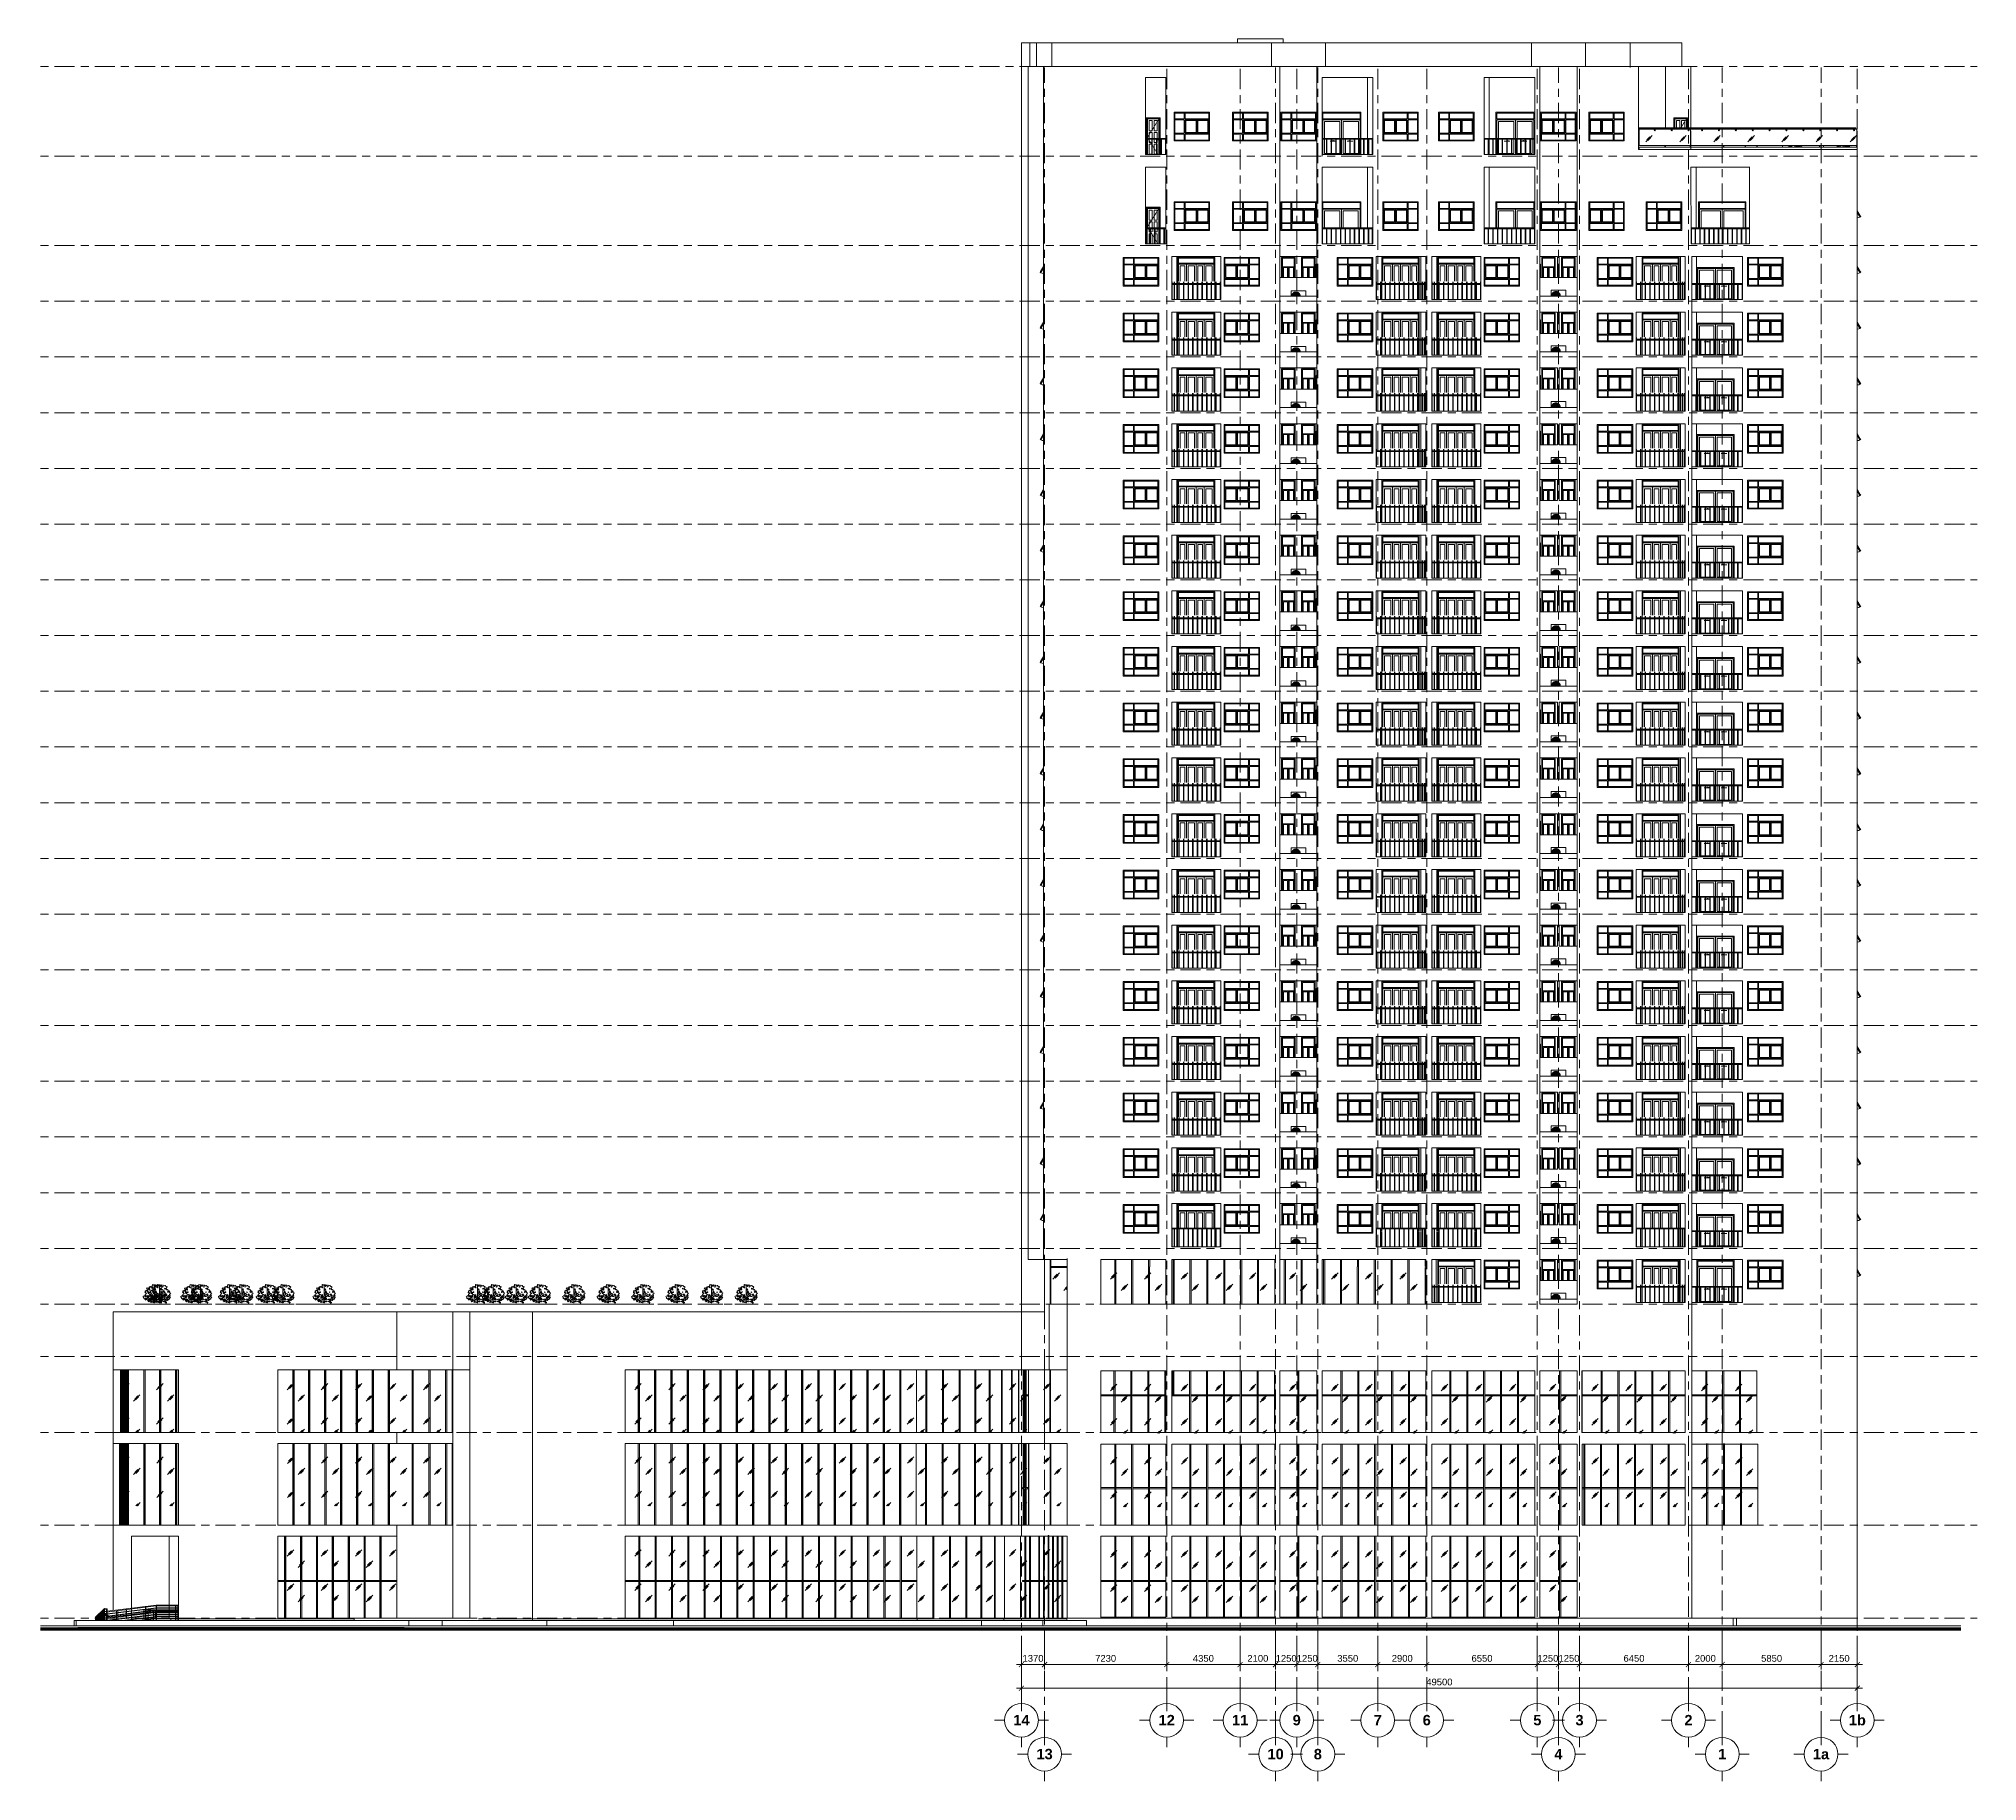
# Model space of a CAD drawing. Header units: millimetres. Extents: x -99196 to 15601, y -9661 to 93550.
import ezdxf

# ---------------------------------------------------------------- set-up
doc = ezdxf.new("R2010")
doc.units = ezdxf.units.MM
doc.linetypes.add('Centre', pattern=[31.75, 6.35, -4.7625, 15.875, -4.7625])
doc.linetypes.add('Dash 1_16_', pattern=[3.175, 1.5875, -1.5875])
for name, color, linetype, lineweight in [('A-DOOR', 31, 'Continuous', 5), ('A-GLAZ-CWMG', 55, 'Continuous', 5), ('CUA', 31, 'Continuous', 9), ('DIM', 1, 'Continuous', 5), ('G-IMPT', 8, 'Continuous', 5), ('KH', 6, 'Continuous', 5), ('KINH', 152, 'Continuous', 5), ('L-SITE', 91, 'Continuous', 5), ('M-EQPM', 44, 'Continuous', 5), ('NET CAT', 3, 'Continuous', 5), ('NET CATConcrete', 3, 'Continuous', 5), ('NET THAY 1', 41, 'Continuous', 5), ('NET THAY 2', 55, 'Continuous', 5), ('NET-THAY', 2, 'Continuous', 9), ('TRUC', 225, 'Continuous', 5)]:
    doc.layers.add(name, color=color, linetype=linetype, lineweight=lineweight)
doc.styles.add('Arial_B', font='arialbd_0.ttf', dxfattribs={"height": 619.047619})
doc.styles.add('TA1', font='arial_0.ttf')
doc.dimstyles.new('D_200_KTx2', dxfattribs={"dimtxt": 400, "dimasz": 300, "dimexe": 300, "dimexo": 300, "dimgap": 160, "dimtad": 1, "dimdec": 0, "dimzin": 9, "dimtxsty": 'TA1', "dimblk": 'ARCHTICK', "dimcen": 1, "dimdle": 300, "dimclrd": 256, "dimclre": 256, "dimclrt": 7, "dimadec": 0, "dimazin": 0, "dimtfac": 1, "dimtdec": 0, "dimtix": 1, "dimtmove": 1, "dimatfit": 3, "dimldrblk": 'ARCHTICK', "dimfxl": 0, "dimtolj": 1, "dimtzin": 0, "dimlwd": -1, "dimlwe": -1, "dimarcsym": 0})

msp = doc.modelspace()

# ---------------------------------------------------------------- texts
at = {"layer": 'KH', "attachment_point": 2, "line_spacing_factor": 0.941778, "style": 'Arial_B'}
for s, insert, char_height, width in [('14', (-41000.8, -5732.5), 619.05, 1116.488), ('12', (-32400.8, -5732.5), 619.05, 1116.488), ('11', (-28050.8, -5732.5), 619.05, 1116.488), ('\\fArial|b1|i0|c0|p34|;9', (-24700.8, -5732.5), 619.048, 558.244), ('\\fArial|b1|i0|c0|p34|;7', (-19900.8, -5732.5), 619.048, 558.244), ('\\fArial|b1|i0|c0|p34|;6', (-17000.8, -5732.5), 619.048, 558.244), ('\\fArial|b1|i0|c0|p34|;5', (-10450.8, -5732.5), 619.048, 558.244), ('\\fArial|b1|i0|c0|p34|;3', (-7950.8, -5732.5), 619.048, 558.244), ('\\fArial|b1|i0|c0|p34|;2', (-1500.8, -5732.5), 619.048, 558.244), ('1b', (8499.2, -5732.5), 619.05, 1175.251), ('13', (-39630.8, -7743.8), 619.05, 1116.488), ('10', (-25950.8, -7743.8), 619.05, 1116.488), ('\\fArial|b1|i0|c0|p34|;8', (-23450.8, -7743.8), 619.048, 558.244), ('\\fArial|b1|i0|c0|p34|;4', (-9200.8, -7743.8), 619.048, 558.244), ('\\fArial|b1|i0|c0|p34|;1', (499.2, -7743.8), 619.048, 558.244), ('1a', (6349.2, -7743.8), 619.05, 1116.488)]:
    msp.add_mtext(s, dxfattribs=dict(at, insert=insert, char_height=char_height, width=width))

# ---------------------------------------------------------------- blocks, each defined once
blk = doc.blocks.new('System Panel - Glazed-1982597-MẶT ĐỨNG 14-1')
at = {"layer": 'KINH'}
blk.add_line((-38555, 0), (-38315, 0), dxfattribs=at)
blk = doc.blocks.new('System Panel - Glazed-1982567-MẶT ĐỨNG 14-1')
at = {"layer": 'KINH'}
for p, q in [((-47197, 0), (-47197, 2167)), ((-48114, 0), (-47197, 0))]:
    blk.add_line(p, q, dxfattribs=at)
blk = doc.blocks.new('System Panel - Glazed-1982532-MẶT ĐỨNG 14-1')
at = {"layer": 'KINH'}
blk.add_line((-38828, 0), (-38608, 0), dxfattribs=at)
blk = doc.blocks.new('System Panel - Glazed-V1-MẶT ĐỨNG 14-1')
at = {"layer": 'KINH'}
for p, q in [((-39647, 0), (-39631, 0)), ((-39538, 0), (-39427, 0))]:
    blk.add_line(p, q, dxfattribs=at)
blk = doc.blocks.new('System Panel - Glazed-1982608-MẶT ĐỨNG 14-1')
at = {"layer": 'KINH'}
for p, q in [((-40466, 0), (-40240, 0)), ((-40240, 0), (-39973, 0))]:
    blk.add_line(p, q, dxfattribs=at)
blk = doc.blocks.new('System Panel - Glazed-V2-MẶT ĐỨNG 14-1')
at = {"layer": 'KINH'}
blk.add_line((-49082, 0), (-48188, 0), dxfattribs=at)
blk = doc.blocks.new('System Panel - Glazed-1982610-MẶT ĐỨNG 14-1')
at = {"layer": 'KINH'}
blk.add_line((-10300, 2167), (-10300, 0), dxfattribs=at)
blk = doc.blocks.new('System Panel - Glazed-V3-MẶT ĐỨNG 14-1')
at = {"layer": 'KINH'}
blk.add_line((-80801, 0), (-80513, 0), dxfattribs=at)
blk = doc.blocks.new('System Panel - Glazed-V4-MẶT ĐỨNG 14-1')
at = {"layer": 'KINH'}
blk.add_line((-81742, 0), (-80876, 0), dxfattribs=at)
blk = doc.blocks.new('System Panel - Glazed-1982616-MẶT ĐỨNG 14-1')
at = {"layer": 'KINH'}
blk.add_line((-85048, 0), (-84640, 0), dxfattribs=at)
blk = doc.blocks.new('System Panel - Glazed-1982687-MẶT ĐỨNG 14-1')
at = {"layer": 'KINH'}
blk.add_line((-47197, 2233), (-47197, 4850), dxfattribs=at)
blk = doc.blocks.new('System Panel - Glazed-1982708-MẶT ĐỨNG 14-1')
at = {"layer": 'KINH'}
blk.add_line((-10300, 4850), (-10300, 2233), dxfattribs=at)
blk = doc.blocks.new('System Panel - Glazed-V6-MẶT ĐỨNG 14-1')
at = {"layer": 'KINH'}
for p, q in [((-40579, 5500), (-40579, 7693)), ((-40579, 7693), (-40573, 7693))]:
    blk.add_line(p, q, dxfattribs=at)
blk = doc.blocks.new('System Panel - Glazed-V7-MẶT ĐỨNG 14-1')
at = {"layer": 'KINH'}
for p, q in [((-40579, 7707), (-40579, 10350)), ((-40573, 7707), (-40579, 7707))]:
    blk.add_line(p, q, dxfattribs=at)
blk = doc.blocks.new('System Panel - Glazed-V8-MẶT ĐỨNG 14-1')
at = {"layer": 'KINH'}
blk.add_line((-10300, 10300), (-10300, 7733), dxfattribs=at)
blk = doc.blocks.new('System Panel - Glazed-1982712-MẶT ĐỨNG 14-1')
at = {"layer": 'KINH'}
blk.add_line((-64470, 0), (-63668, 0), dxfattribs=at)
blk = doc.blocks.new('System Panel - Glazed-1952800-MẶT ĐỨNG 14-1')
at = {"layer": 'KINH'}
blk.add_line((-40573, 10350), (-40573, 5500), dxfattribs=at)
blk = doc.blocks.new('System Panel - Glazed-1982774-MẶT ĐỨNG 14-1')
at = {"layer": 'KINH'}
blk.add_line((-94413, 10350), (-94413, 5500), dxfattribs=at)
blk = doc.blocks.new('System Panel - Glazed-V9-MẶT ĐỨNG 14-1')
at = {"layer": 'KINH'}
for p, q in [((-93888, 5500), (-93888, 10350)), ((-93884, 10350), (-93884, 5500))]:
    blk.add_line(p, q, dxfattribs=at)
blk = doc.blocks.new('System Panel - Glazed-1982840-MẶT ĐỨNG 14-1')
at = {"layer": 'KINH'}
blk.add_line((-74714, 5500), (-74714, 10350), dxfattribs=at)
blk = doc.blocks.new('System Panel - Glazed-V10-MẶT ĐỨNG 14-1')
at = {"layer": 'KINH'}
for p, q in [((-42006, 4850), (-42006, 0)), ((-42006, 0), (-41048, 0))]:
    blk.add_line(p, q, dxfattribs=at)
blk = doc.blocks.new('System Panel - Glazed-V11-MẶT ĐỨNG 14-1')
at = {"layer": 'KINH'}
blk.add_line((-47227, 5500), (-47227, 10350), dxfattribs=at)
blk = doc.blocks.new('System Panel - Glazed-1982826-MẶT ĐỨNG 14-1')
at = {"layer": 'KINH'}
blk.add_line((-49113, 5500), (-48595, 5500), dxfattribs=at)
blk = doc.blocks.new('System Panel - Glazed-V12-MẶT ĐỨNG 14-1')
at = {"layer": 'KINH'}
blk.add_line((-50080, 5500), (-49186, 5500), dxfattribs=at)
blk = doc.blocks.new('System Panel - Glazed-V13-MẶT ĐỨNG 14-1')
at = {"layer": 'KINH'}
blk.add_line((-61453, 5500), (-60796, 5500), dxfattribs=at)
blk = doc.blocks.new('System Panel - Glazed-1982870-MẶT ĐỨNG 14-1')
at = {"layer": 'KINH'}
for p, q in [((-40897, 7733), (-40897, 10350)), ((-40897, 5500), (-40897, 7667))]:
    blk.add_line(p, q, dxfattribs=at)
blk = doc.blocks.new('System Panel - Glazed-1982871-MẶT ĐỨNG 14-1')
at = {"layer": 'KINH'}
blk.add_line((-47228, 10350), (-47228, 5500), dxfattribs=at)
blk = doc.blocks.new('System Panel - Glazed-V14-MẶT ĐỨNG 14-1')
at = {"layer": 'KINH'}
blk.add_line((-26016, 11000), (-26016, 13167), dxfattribs=at)
blk = doc.blocks.new('System Panel - Glazed-V15-MẶT ĐỨNG 14-1')
at = {"layer": 'KINH'}
for p, q in [((-40592, 11000), (-40592, 13193)), ((-40592, 13193), (-40586, 13193))]:
    blk.add_line(p, q, dxfattribs=at)
blk = doc.blocks.new('System Panel - Glazed-1982884-MẶT ĐỨNG 14-1')
at = {"layer": 'KINH'}
blk.add_line((-23200, 13167), (-23200, 11000), dxfattribs=at)
blk = doc.blocks.new('System Panel - Glazed-1982885-MẶT ĐỨNG 14-1')
at = {"layer": 'KINH'}
for p, q in [((-40592, 13207), (-40592, 14700)), ((-40586, 13207), (-40592, 13207))]:
    blk.add_line(p, q, dxfattribs=at)
blk = doc.blocks.new('System Panel - Glazed-1982888-MẶT ĐỨNG 14-1')
at = {"layer": 'KINH'}
blk.add_line((-26016, 13233), (-26016, 14650), dxfattribs=at)
blk = doc.blocks.new('System Panel - Glazed-1982894-MẶT ĐỨNG 14-1')
at = {"layer": 'KINH'}
blk.add_line((-23200, 14650), (-23200, 13233), dxfattribs=at)
blk = doc.blocks.new('System Panel - Glazed-1982896-MẶT ĐỨNG 14-1')
at = {"layer": 'KINH'}
blk.add_line((-10300, 14650), (-10300, 13233), dxfattribs=at)
blk = doc.blocks.new('System Panel - Glazed-1982902-MẶT ĐỨNG 14-1')
at = {"layer": 'KINH'}
for p, q in [((-7767, 13193), (-7793, 13193)), ((-7793, 13193), (-7793, 11000))]:
    blk.add_line(p, q, dxfattribs=at)
blk = doc.blocks.new('System Panel - Glazed-1982903-MẶT ĐỨNG 14-1')
at = {"layer": 'KINH'}
for p, q in [((-7793, 14650), (-7793, 13207)), ((-7793, 13207), (-7767, 13207))]:
    blk.add_line(p, q, dxfattribs=at)
blk = doc.blocks.new('System Panel - Glazed-1952868-MẶT ĐỨNG 14-1')
at = {"layer": 'KINH'}
for p, q in [((-40586, 14700), (-40586, 11000)), ((-39646, 11000), (-39646, 14700))]:
    blk.add_line(p, q, dxfattribs=at)
blk = doc.blocks.new('System Panel - Glazed-1982917-MẶT ĐỨNG 14-1')
at = {"layer": 'KINH'}
blk.add_line((-39276, 11000), (-39276, 14700), dxfattribs=at)
blk = doc.blocks.new('System Panel - Glazed-1982918-MẶT ĐỨNG 14-1')
at = {"layer": 'KINH'}
blk.add_line((-32501, 11000), (-32501, 14650), dxfattribs=at)
blk = doc.blocks.new('System Panel - Glazed-1982915-MẶT ĐỨNG 14-1')
at = {"layer": 'KINH'}
for p, q in [((-93889, 11000), (-93889, 14700)), ((-93885, 14700), (-93885, 11000))]:
    blk.add_line(p, q, dxfattribs=at)
blk = doc.blocks.new('System Panel - Glazed-1982930-MẶT ĐỨNG 14-1')
at = {"layer": 'KINH'}
blk.add_line((-74714, 11000), (-74714, 14700), dxfattribs=at)
blk = doc.blocks.new('System Panel - Glazed-V16-MẶT ĐỨNG 14-1')
at = {"layer": 'KINH'}
blk.add_line((-47222, 11000), (-47222, 14700), dxfattribs=at)
blk = doc.blocks.new('System Panel - Glazed-1982961-MẶT ĐỨNG 14-1')
at = {"layer": 'KINH'}
blk.add_line((-47222.060192, 14700), (-47222.060192, 11000), dxfattribs=at)
blk = doc.blocks.new('System Panel - Glazed-1982993-MẶT ĐỨNG 14-1')
at = {"layer": 'KINH'}
for p, q in [((-47197, 4850), (-47197, 2233)), ((-47197, 2167), (-47197, 0)), ((-47197, 0), (-46355, 0))]:
    blk.add_line(p, q, dxfattribs=at)
blk = doc.blocks.new('System Panel - Glazed-V19-MẶT ĐỨNG 14-1')
at = {"layer": 'KINH'}
blk.add_line((-45702, 0), (-45261, 0), dxfattribs=at)
blk = doc.blocks.new('System Panel - Glazed-V20-MẶT ĐỨNG 14-1')
at = {"layer": 'KINH'}
blk.add_line((-45188, 0), (-44298, 0), dxfattribs=at)
blk = doc.blocks.new('System Panel - Glazed-V21-MẶT ĐỨNG 14-1')
at = {"layer": 'KINH'}
blk.add_line((-44219, 0), (-43400, 0), dxfattribs=at)
blk = doc.blocks.new('System Panel - Glazed-V22-MẶT ĐỨNG 14-1')
at = {"layer": 'KINH'}
blk.add_line((-43317, 0), (-42598, 0), dxfattribs=at)
blk = doc.blocks.new('System Panel - Glazed-1982994-MẶT ĐỨNG 14-1')
at = {"layer": 'KINH'}
for p, q in [((-42010, 0), (-42010, 4850)), ((-42516, 0), (-42010, 0)), ((-42006, 0), (-42010, 0))]:
    blk.add_line(p, q, dxfattribs=at)
blk = doc.blocks.new('Railing - 1_-1273031-MẶT ĐỨNG 14-1')
at = {"layer": 'NET THAY 2'}
for p, q in [((-91104, 726), (-91104, 599)), ((-91104, 599), (-91104, 472)), ((-91104, 472), (-91104, 345)), ((-91104, 345), (-91104, 218)), ((-91104, 218), (-91104, 91)), ((-91104, 91), (-91104, -36)), ((-91087, 726), (-91103, 726)), ((-91079, 726), (-91087, 726)), ((-91079, -150), (-91079, 726)), ((-91104, -36), (-91104, -150))]:
    blk.add_line(p, q, dxfattribs=at)
blk = doc.blocks.new('Railing - 1_-1955384-MẶT ĐỨNG 14-1')
at = {"layer": 'NET THAY 2'}
for p, q in [((-92878, 646), (-92878, 519)), ((-92878, 518), (-92878, 515)), ((-92878, 515), (-92878, 392)), ((-92878, 391), (-92878, 388)), ((-92878, 388), (-92878, 265)), ((-92878, 264), (-92878, 261)), ((-92878, 261), (-92878, 138)), ((-92878, 137), (-92878, 134)), ((-92878, 134), (-92878, 11)), ((-92878, 10), (-92878, 7)), ((-92878, 7), (-92878, -116)), ((-92853, -150), (-92853, 649)), ((-92878, -117), (-92878, -120)), ((-92878, -120), (-92878, -150))]:
    blk.add_line(p, q, dxfattribs=at)
at = {"layer": 'NET THAY 2', "flags": 128}
for points in [[(-92861, 648), (-92867, 647), (-92872, 647), (-92876, 646)], [(-92855, 649), (-92853, 649), (-92853, 649), (-92856, 648), (-92861, 648)]]:
    blk.add_lwpolyline(points, dxfattribs=at)
blk = doc.blocks.new('Railing - 1_-1955378-MẶT ĐỨNG 14-1')
at = {"layer": 'NET THAY 2'}
for p, q in [((-94026, 504), (-94026, 377)), ((-94026, 376), (-94026, 373)), ((-94026, 372), (-94026, 250)), ((-94026, 249), (-94026, 246)), ((-94026, 245), (-94026, 123)), ((-94026, 122), (-94026, 119)), ((-94026, 118), (-94026, -4)), ((-94000, -15), (-94000, 507)), ((-94026, -5), (-94026, -8)), ((-94026, -9), (-94026, -15)), ((-94021, -15), (-94009, -15)), ((-94009, -15), (-94000, -15))]:
    blk.add_line(p, q, dxfattribs=at)
at = {"layer": 'NET THAY 2', "flags": 128}
for points in [[(-94009, 506), (-94014, 505), (-94020, 504), (-94024, 504), (-94026, 504)], [(-94002, 507), (-94000, 507), (-94001, 507), (-94004, 506), (-94009, 506)]]:
    blk.add_lwpolyline(points, dxfattribs=at)
blk = doc.blocks.new('Railing - 1_-1955388-MẶT ĐỨNG 14-1')
at = {"layer": 'NET THAY 2'}
blk.add_line((-95178, 361), (-95178, -150), dxfattribs=at)
blk = doc.blocks.new('Railing - 1_-V23-MẶT ĐỨNG 14-1')
at = {"layer": 'NET THAY 2'}
for p, q in [((-95401, 450), (-95401, -150)), ((-95401, 450), (-95401, 450)), ((-95376, 353), (-95376, 450)), ((-95376, 226), (-95376, 318)), ((-95376, 99), (-95376, 191)), ((-95376, -28), (-95376, 64)), ((-95376, -150), (-95376, -63))]:
    blk.add_line(p, q, dxfattribs=at)
at = {"layer": 'NET THAY 2', "flags": 128}
for points in [[(-95380, 451), (-95384, 451), (-95390, 451), (-95395, 451), (-95399, 451), (-95401, 450)], [(-95376, 450), (-95376, 451), (-95379, 451)]]:
    blk.add_lwpolyline(points, dxfattribs=at)
blk = doc.blocks.new('Railing - 1_-V24-MẶT ĐỨNG 14-1')
at = {"layer": 'NET THAY 2'}
for p, q in [((-95546, 309), (-95546, -150)), ((-95546, 309), (-95546, 309)), ((-95521, 212), (-95521, 310)), ((-95521, 85), (-95521, 178)), ((-95521, -42), (-95521, 51)), ((-95521, -150), (-95521, -76))]:
    blk.add_line(p, q, dxfattribs=at)
at = {"layer": 'NET THAY 2', "flags": 128}
blk.add_lwpolyline([(-95521, 309), (-95521, 310), (-95524, 310), (-95529, 311), (-95535, 311), (-95540, 310), (-95544, 310), (-95546, 309)], dxfattribs=at)
blk = doc.blocks.new('Railing - 1_-V25-MẶT ĐỨNG 14-1')
at = {"layer": 'NET THAY 2'}
for p, q in [((-95691, 169), (-95691, -150)), ((-95691, 169), (-95691, 169)), ((-95665, 72), (-95665, 169)), ((-95665, -55), (-95665, 37)), ((-95665, -150), (-95665, -90))]:
    blk.add_line(p, q, dxfattribs=at)
at = {"layer": 'NET THAY 2', "flags": 128}
for points in [[(-95670, 170), (-95674, 170), (-95680, 170), (-95685, 170), (-95689, 169), (-95691, 169)], [(-95666, 169), (-95666, 169), (-95669, 170)]]:
    blk.add_lwpolyline(points, dxfattribs=at)
blk = doc.blocks.new('Railing - 1_-V26-MẶT ĐỨNG 14-1')
at = {"layer": 'NET THAY 2'}
for p, q in [((-92251, 726), (-92251, 596)), ((-92251, 596), (-92251, 593)), ((-92251, 592), (-92251, 469)), ((-92251, 469), (-92251, 466)), ((-92251, 465), (-92251, 342)), ((-92251, 342), (-92251, 339)), ((-92251, 338), (-92251, 215)), ((-92251, 215), (-92251, 212)), ((-92251, 211), (-92251, 88)), ((-92251, 88), (-92251, 85)), ((-92251, 84), (-92251, -39)), ((-92234, 726), (-92247, 726)), ((-92226, 726), (-92234, 726)), ((-92226, -150), (-92226, 726)), ((-92251, -39), (-92251, -42)), ((-92251, -43), (-92251, -150))]:
    blk.add_line(p, q, dxfattribs=at)
blk = doc.blocks.new('Railing - 1_-1955386-MẶT ĐỨNG 14-1')
at = {"layer": 'NET THAY 2'}
for p, q in [((-95173, 364), (-95173, -150)), ((-95148, 364), (-95165, 364)), ((-95148, -150), (-95148, 364))]:
    blk.add_line(p, q, dxfattribs=at)
blk = doc.blocks.new('Railing - 1_-V27-MẶT ĐỨNG 14-1')
at = {"layer": 'NET THAY 2'}
for p, q in [((-95323, 526), (-95323, -150)), ((-95322, 526), (-95323, 526)), ((-95297, 411), (-95297, 525)), ((-95297, 284), (-95297, 386)), ((-95297, 157), (-95297, 256)), ((-95297, 30), (-95297, 132)), ((-95297, -97), (-95297, 5)), ((-95297, -150), (-95297, -122))]:
    blk.add_line(p, q, dxfattribs=at)
at = {"layer": 'NET THAY 2', "flags": 128}
blk.add_lwpolyline([(-95316, 527), (-95321, 527), (-95322, 526)], dxfattribs=at)
blk = doc.blocks.new('Railing - 1_-V28-MẶT ĐỨNG 14-1')
at = {"layer": 'NET THAY 2'}
for p, q in [((-95834, 30), (-95834, 29)), ((-95834, 29), (-95834, -150)), ((-95809, -67), (-95809, 30)), ((-95809, -150), (-95809, -102))]:
    blk.add_line(p, q, dxfattribs=at)
at = {"layer": 'NET THAY 2', "flags": 128}
blk.add_lwpolyline([(-95809, 30), (-95810, 30), (-95813, 31), (-95817, 31), (-95823, 31), (-95828, 31), (-95832, 30), (-95834, 30)], dxfattribs=at)
blk = doc.blocks.new('Railing - Railing-1287729-MẶT ĐỨNG 14-1')
at = {"layer": 'NET THAY 1'}
for p, q in [((-95319, 408), (-95832, -89)), ((-95814, -108), (-95691, 12)), ((-95319, 281), (-95763, -150)), ((-95681, 22), (-95546, 153)), ((-95681, -105), (-95546, 26)), ((-95319, 154), (-95632, -150)), ((-95536, 162), (-95401, 293)), ((-95536, 35), (-95401, 166)), ((-95536, -92), (-95401, 39)), ((-95319, 27), (-95501, -150)), ((-95391, 303), (-95322, 369)), ((-95391, 176), (-95322, 242)), ((-95391, 49), (-95322, 115)), ((-95313, 379), (-95304, 387)), ((-95313, 252), (-95304, 260)), ((-95313, 125), (-95304, 133)), ((-95313, -2), (-95304, 6)), ((-95311, 387), (-95179, 375)), ((-95311, 260), (-95160, 246)), ((-95311, 133), (-95160, 119)), ((-95311, 6), (-95160, -8)), ((-95179, 400), (-95309, 412)), ((-95158, 271), (-95309, 285)), ((-95158, 144), (-95309, 158)), ((-95158, 17), (-95309, 31)), ((-95178, 375), (-95160, 373)), ((-95158, 398), (-95176, 400)), ((-92239, 611), (-95148, 251)), ((-95148, 225), (-92237, 586)), ((-92239, 484), (-95148, 124)), ((-95148, 98), (-92237, 459)), ((-92239, 357), (-95148, -3)), ((-95148, -29), (-92237, 332)), ((-92239, 230), (-95148, -130)), ((-95102, -150), (-92237, 205)), ((-92239, 103), (-94284, -150)), ((-94077, -150), (-92237, 78)), ((-90935, 611), (-92239, 611)), ((-90935, 484), (-92239, 484)), ((-90935, 357), (-92239, 357)), ((-90935, 230), (-92239, 230)), ((-90935, 103), (-92239, 103)), ((-92237, 586), (-90935, 586)), ((-92237, 459), (-90935, 459)), ((-92237, 332), (-90935, 332)), ((-92237, 205), (-90935, 205)), ((-92237, 78), (-90935, 78)), ((-95727, -150), (-95691, -115)), ((-95596, -150), (-95546, -101)), ((-95465, -150), (-95401, -88)), ((-95391, -78), (-95322, -12)), ((-95319, -100), (-95370, -150)), ((-95334, -150), (-95322, -139)), ((-95313, -129), (-95304, -121)), ((-95311, -121), (-95160, -135)), ((-95158, -110), (-95309, -96)), ((-92239, -24), (-93258, -150)), ((-93052, -150), (-92237, -49)), ((-90935, -24), (-92239, -24)), ((-92237, -49), (-90935, -49))]:
    blk.add_line(p, q, dxfattribs=at)
at = {"layer": 'NET THAY 1', "flags": 128}
for points in [[(-95169, 392), (-95171, 389), (-95171, 386)], [(-95171, 386), (-95171, 383), (-95169, 379)], [(-95146, 259), (-95147, 262), (-95148, 265), (-95150, 268), (-95153, 270), (-95156, 271), (-95159, 272), (-95162, 271), (-95165, 270), (-95167, 268), (-95169, 265), (-95171, 262), (-95171, 259)], [(-95171, 259), (-95171, 256), (-95169, 252), (-95167, 250), (-95165, 248), (-95162, 247), (-95159, 246), (-95156, 247), (-95153, 248), (-95150, 250), (-95148, 253), (-95147, 256), (-95146, 259)], [(-95146, 132), (-95147, 135), (-95148, 138), (-95150, 141), (-95153, 143), (-95156, 144), (-95159, 145), (-95162, 144), (-95165, 143), (-95167, 141), (-95169, 138), (-95171, 135), (-95171, 132)], [(-95171, 132), (-95171, 129), (-95169, 125), (-95167, 123), (-95165, 121), (-95162, 120), (-95159, 119), (-95156, 120), (-95153, 121), (-95150, 123), (-95148, 126), (-95147, 129), (-95146, 132)], [(-95146, 5), (-95147, 8), (-95148, 11), (-95150, 14), (-95153, 16), (-95156, 17), (-95159, 18), (-95162, 17), (-95165, 16), (-95167, 14), (-95169, 11), (-95171, 8), (-95171, 5)], [(-95171, 5), (-95171, 2), (-95169, -2), (-95167, -4), (-95165, -6), (-95162, -7), (-95159, -8), (-95156, -7), (-95153, -6), (-95150, -4), (-95148, -1), (-95147, 2), (-95146, 5)], [(-95146, 238), (-95147, 241), (-95147, 244), (-95147, 247), (-95147, 249), (-95148, 250)], [(-95148, 226), (-95147, 227), (-95147, 229), (-95147, 231), (-95147, 234), (-95146, 238)], [(-95146, 111), (-95147, 114), (-95147, 117), (-95147, 120), (-95147, 122), (-95148, 123)], [(-95148, 99), (-95147, 100), (-95147, 102), (-95147, 104), (-95147, 107), (-95146, 111)], [(-95836, -99), (-95835, -95), (-95834, -93)], [(-95834, -105), (-95835, -102), (-95836, -99)], [(-95146, -122), (-95147, -119), (-95148, -116), (-95150, -113), (-95153, -111), (-95156, -110), (-95159, -109), (-95162, -110), (-95165, -111), (-95167, -113), (-95169, -116), (-95171, -119), (-95171, -122)], [(-95171, -122), (-95171, -125), (-95169, -129), (-95167, -131), (-95165, -133), (-95162, -134), (-95159, -135), (-95156, -134), (-95153, -133), (-95150, -131), (-95148, -128), (-95147, -125), (-95146, -122)], [(-95146, -16), (-95147, -13), (-95147, -10), (-95147, -7), (-95147, -5), (-95148, -4)], [(-95148, -28), (-95147, -27), (-95147, -25), (-95147, -23), (-95147, -20), (-95146, -16)], [(-95146, -143), (-95147, -140), (-95147, -137), (-95147, -134), (-95147, -132), (-95148, -131)], [(-95147, -150), (-95147, -147), (-95146, -143)]]:
    blk.add_lwpolyline(points, dxfattribs=at)
at = {"layer": 'NET THAY 1'}
for centre, start_param, end_param in [((-90935, 599), 4.712389, 6.2831853), ((-90935, 599), 3.1415927, 4.712389), ((-90935, 472), 4.712389, 6.2831853), ((-90935, 472), 3.1415927, 4.712389), ((-90935, 345), 4.712389, 6.2831853), ((-90935, 345), 3.1415927, 4.712389), ((-90935, 218), 4.712389, 6.2831853), ((-90935, 218), 3.1415927, 4.712389), ((-90935, 91), 4.712389, 6.2831853), ((-90935, 91), 3.1415927, 4.712389), ((-90935, -36), 4.712389, 6.2831853), ((-90935, -36), 3.1415927, 4.712389)]:
    blk.add_ellipse(centre, major_axis=(0, 12.7), ratio=0.3381214, start_param=start_param, end_param=end_param, dxfattribs=at)
for points in [[(-95322, 399), (-95322, 398), (-95322, 397), (-95322, 396)], [(-95322, 272), (-95322, 271), (-95322, 270), (-95322, 269)], [(-95322, 145), (-95322, 144), (-95322, 143), (-95322, 142)], [(-95322, 18), (-95322, 17), (-95322, 16), (-95322, 15)], [(-92234, 595), (-92234, 596), (-92234, 598), (-92234, 599)], [(-92234, 468), (-92234, 469), (-92234, 471), (-92234, 472)], [(-92234, 341), (-92234, 342), (-92234, 344), (-92234, 345)], [(-92234, 214), (-92234, 215), (-92234, 217), (-92234, 218)], [(-92234, 87), (-92234, 88), (-92234, 90), (-92234, 91)], [(-95322, -109), (-95322, -110), (-95322, -111), (-95322, -112)], [(-92234, -40), (-92234, -39), (-92234, -37), (-92234, -36)]]:
    blk.add_open_spline(points, degree=3, dxfattribs=at)
for name, p in [('Railing - 1_-V28-MẶT ĐỨNG 14-1', (0, 0)), ('Railing - 1_-V25-MẶT ĐỨNG 14-1', (0, 0)), ('Railing - 1_-V24-MẶT ĐỨNG 14-1', (0, 0)), ('Railing - 1_-V23-MẶT ĐỨNG 14-1', (0, 0)), ('Railing - 1_-V27-MẶT ĐỨNG 14-1', (0, 0)), ('Railing - 1_-1955388-MẶT ĐỨNG 14-1', (0, 0)), ('Railing - 1_-1955386-MẶT ĐỨNG 14-1', (0, 0)), ('Railing - 1_-1955378-MẶT ĐỨNG 14-1', (0, 0)), ('Railing - 1_-1955384-MẶT ĐỨNG 14-1', (0, 0)), ('Railing - 1_-V26-MẶT ĐỨNG 14-1', (0, 0)), ('Railing - 1_-1273031-MẶT ĐỨNG 14-1', (0, 0)), ('Railing - 1_-1273031-MẶT ĐỨNG 14-1', (144, 0))]:
    blk.add_blockref(name, p)
blk = doc.blocks.new('Top Rail Type - Top Rail_Internal_-1287732-MẶT ĐỨNG 14-1')
at = {"layer": 'NET THAY 1'}
for p, q in [((-95323, 559), (-95836, 61)), ((-95810, 34), (-95814, 31)), ((-95810, 34), (-95691, 149)), ((-95679, 160), (-95546, 290)), ((-95534, 301), (-95401, 430)), ((-95389, 441), (-95322, 506)), ((-95311, 517), (-95301, 527)), ((-95311, 526), (-95164, 513)), ((-95156, 551), (-95308, 564)), ((-95179, 532), (-95178, 537)), ((-95179, 530), (-95179, 532)), ((-95179, 530), (-95179, 362)), ((-95179, 362), (-95179, 364)), ((-95178, 361), (-95179, 362)), ((-95178, 361), (-92236, 726)), ((-95178, 537), (-95176, 541)), ((-95176, 541), (-95172, 545)), ((-95172, 545), (-95168, 548)), ((-95168, 548), (-95163, 550)), ((-95156, 380), (-95158, 378)), ((-95156, 380), (-95154, 383)), ((-95151, 386), (-95153, 383)), ((-95151, 386), (-95149, 388)), ((-92239, 764), (-95143, 404)), ((-95143, 398), (-95142, 401)), ((-95141, 403), (-95141, 534)), ((-95141, 403), (-95141, 402)), ((-90935, 764), (-92239, 764)), ((-92237, 726), (-90935, 726))]:
    blk.add_line(p, q, dxfattribs=at)
at = {"layer": 'NET THAY 1', "flags": 128}
for points in [[(-95842, 47), (-95841, 52), (-95840, 57), (-95837, 61)], [(-95833, 31), (-95837, 34), (-95840, 38), (-95841, 42), (-95842, 47)], [(-95141, 532), (-95141, 537), (-95143, 541), (-95145, 545), (-95149, 548), (-95153, 550), (-95158, 551), (-95163, 550), (-95168, 548), (-95172, 545), (-95176, 541), (-95178, 537), (-95179, 532)], [(-95178, 361), (-95176, 362), (-95173, 364)], [(-95163, 550), (-95158, 551), (-95153, 550), (-95149, 548), (-95145, 545), (-95143, 541), (-95141, 537), (-95141, 532)]]:
    blk.add_lwpolyline(points, dxfattribs=at)
at = {"layer": 'NET THAY 1'}
for start_param, end_param in [(4.712389, 6.2831853), (3.1415927, 4.712389)]:
    blk.add_ellipse((-90935, 745), major_axis=(0, 19), ratio=0.3381214, start_param=start_param, end_param=end_param, dxfattribs=at)
for points, knots in [([(-95307, 564), (-95308, 564), (-95312, 565), (-95320, 563), (-95326, 556), (-95328, 550), (-95329, 547), (-95329, 545)], [-0.54127124, -0.54127124, -0.54127124, -0.54127124, -0.5, -0.33333333, -0.16666667, -0.08333333, 0, 0, 0, 0]), ([(-95329, 545), (-95329, 542), (-95327, 535), (-95321, 529), (-95317, 527), (-95315, 527)], [-1, -1, -1, -1, -0.83333333, -0.66666667, -0.59780289, -0.59780289, -0.59780289, -0.59780289]), ([(-92231, 745), (-92231, 746), (-92232, 750), (-92233, 754), (-92234, 758), (-92236, 762), (-92238, 764), (-92239, 764), (-92239, 764)], [0, 0, 0, 0, 0.08333333, 0.16666667, 0.25, 0.33333333, 0.5, 0.51323584, 0.51323584, 0.51323584, 0.51323584]), ([(-92236, 726), (-92235, 726), (-92233, 728), (-92231, 735), (-92231, 741), (-92231, 745)], [0.51323584, 0.51323584, 0.51323584, 0.51323584, 0.66666667, 0.83333333, 1, 1, 1, 1])]:
    blk.add_open_spline(points, degree=3, knots=knots, dxfattribs=at)
blk = doc.blocks.new('Handrail Type - Handrail_Internal_-1287743-MẶT ĐỨNG 14-1')
at = {"layer": 'NET THAY 1'}
for p, q in [((-95376, 14), (-95322, 66)), ((-95298, 90), (-95259, 128)), ((-95247, 192), (-95285, 156)), ((-95236, 159), (-95177, 154)), ((-95235, 151), (-95227, 159)), ((-95177, 193), (-95233, 197)), ((-95092, 185), (-95148, 190)), ((-95148, 152), (-95100, 147)), ((-95115, 166), (-95114, 171)), ((-95115, 164), (-95115, 166)), ((-95115, 164), (-95115, 128)), ((-95115, 103), (-95115, 7)), ((-95115, 6), (-95115, 8)), ((-95114, 6), (-95115, 6)), ((-95114, 171), (-95111, 176)), ((-95114, 6), (-94025, 140)), ((-95111, 176), (-95108, 180)), ((-95108, 180), (-95104, 183)), ((-95104, 183), (-95099, 184)), ((-95092, 25), (-95094, 22)), ((-95092, 25), (-95090, 27)), ((-95087, 30), (-95089, 28)), ((-95087, 30), (-95085, 33)), ((-94025, 179), (-95078, 48)), ((-95078, 43), (-95077, 45)), ((-95078, 43), (-95078, 43)), ((-95077, 133), (-95077, 168)), ((-95077, 47), (-95077, 107)), ((-95077, 48), (-95077, 46)), ((-92878, 321), (-94001, 182)), ((-94001, 143), (-92878, 283)), ((-92265, 397), (-92853, 324)), ((-92853, 286), (-92262, 359)), ((-92251, 397), (-92264, 397)), ((-92262, 359), (-92251, 359)), ((-91103, 397), (-92226, 397)), ((-92226, 359), (-91103, 359)), ((-90961, 397), (-91079, 397)), ((-91079, 359), (-90961, 359)), ((-95521, -127), (-95401, -10))]:
    blk.add_line(p, q, dxfattribs=at)
at = {"layer": 'NET THAY 1', "flags": 128}
for points in [[(-95077, 166), (-95077, 171), (-95078, 176), (-95081, 180), (-95085, 183), (-95089, 184), (-95094, 185), (-95099, 184), (-95104, 183), (-95108, 180), (-95111, 176), (-95114, 171), (-95115, 166)], [(-95114, 6), (-95112, 6), (-95108, 8)], [(-95099, 184), (-95094, 185), (-95089, 184), (-95085, 183), (-95081, 180), (-95078, 176), (-95077, 171), (-95077, 166)]]:
    blk.add_lwpolyline(points, dxfattribs=at)
at = {"layer": 'NET THAY 1'}
for start_param, end_param in [(6.0213859, 6.2831853), (3.1415927, 3.403392)]:
    blk.add_ellipse((-90961, 378), major_axis=(0, 19.1), ratio=0.3381214, start_param=start_param, end_param=end_param, dxfattribs=at)
for points, knots in [([(-95234, 197), (-95237, 197), (-95244, 196), (-95250, 190), (-95253, 183), (-95253, 180), (-95253, 178)], [-0.5, -0.5, -0.5, -0.5, -0.33333333, -0.16666667, -0.08333333, 0, 0, 0, 0]), ([(-92257, 378), (-92257, 380), (-92257, 383), (-92258, 388), (-92260, 392), (-92262, 396), (-92263, 397), (-92265, 397), (-92265, 397)], [0, 0, 0, 0, 0.08333333, 0.16666667, 0.25, 0.33333333, 0.5, 0.51323584, 0.51323584, 0.51323584, 0.51323584])]:
    blk.add_open_spline(points, degree=3, knots=knots, dxfattribs=at)
for points in [[(-95253, 178), (-95253, 175), (-95251, 168), (-95244, 161), (-95237, 159), (-95234, 159)], [(-92262, 359), (-92261, 359), (-92259, 361), (-92257, 368), (-92257, 375), (-92257, 378)]]:
    blk.add_open_spline(points, degree=3, dxfattribs=at)
blk = doc.blocks.new('Rectangular Mullion - Rectangular Mullion-1982595-MẶT ĐỨNG 14-1')
at = {"layer": 'A-GLAZ-CWMG'}
for p, q in [((-9067, 2167), (-9067, 2233)), ((-8101, 2233), (-9067, 2233)), ((-8101, 2167), (-9067, 2167))]:
    blk.add_line(p, q, dxfattribs=at)
blk = doc.blocks.new('Rectangular Mullion - Rectangular Mullion-1982596-MẶT ĐỨNG 14-1')
at = {"layer": 'A-GLAZ-CWMG'}
for p, q in [((-9134, 2233), (-10100, 2233)), ((-9134, 2167), (-10100, 2167)), ((-9134, 2233), (-9134, 2167))]:
    blk.add_line(p, q, dxfattribs=at)
blk = doc.blocks.new('Rectangular Mullion - Rectangular Mullion-1978239-MẶT ĐỨNG 14-1')
at = {"layer": 'A-GLAZ-CWMG'}
for p, q in [((-10300, 2167), (-10300, 2233)), ((-10100, 2233), (-10300, 2233)), ((-10100, 2167), (-10300, 2167))]:
    blk.add_line(p, q, dxfattribs=at)
blk = doc.blocks.new('Rectangular Mullion - Rectangular Mullion-1978183-MẶT ĐỨNG 14-1')
at = {"layer": 'A-GLAZ-CWMG'}
for p, q in [((-9134, 2200), (-9134, 0)), ((-9067, 2200), (-9067, 0))]:
    blk.add_line(p, q, dxfattribs=at)
blk = doc.blocks.new('Rectangular Mullion - Rectangular Mullion-1978240-MẶT ĐỨNG 14-1')
at = {"layer": 'A-GLAZ-CWMG'}
for p, q in [((-9134, 4850), (-9134, 2200)), ((-9067, 4850), (-9067, 2200))]:
    blk.add_line(p, q, dxfattribs=at)
blk = doc.blocks.new('Rectangular Mullion - Rectangular Mullion-1982534-MẶT ĐỨNG 14-1')
at = {"layer": 'A-GLAZ-CWMG'}
for p, q in [((-12567, 2167), (-12567, 2233)), ((-11634, 2233), (-12567, 2233)), ((-11634, 2167), (-12567, 2167)), ((-11634, 2233), (-11634, 2167))]:
    blk.add_line(p, q, dxfattribs=at)
blk = doc.blocks.new('Rectangular Mullion - Rectangular Mullion-1978242-MẶT ĐỨNG 14-1')
at = {"layer": 'A-GLAZ-CWMG'}
for p, q in [((-16600, 2233), (-16701, 2233)), ((-16600, 2167), (-16701, 2167))]:
    blk.add_line(p, q, dxfattribs=at)
blk = doc.blocks.new('Rectangular Mullion - Rectangular Mullion-V29-MẶT ĐỨNG 14-1')
at = {"layer": 'A-GLAZ-CWMG'}
for p, q in [((-18017, 2167), (-18017, 2233)), ((-17051, 2233), (-18017, 2233)), ((-17051, 2167), (-18017, 2167))]:
    blk.add_line(p, q, dxfattribs=at)
blk = doc.blocks.new('Rectangular Mullion - Rectangular Mullion-1982598-MẶT ĐỨNG 14-1')
at = {"layer": 'A-GLAZ-CWMG'}
for p, q in [((-22084, 2233), (-22770, 2233)), ((-22084, 2167), (-22770, 2167)), ((-22084, 2233), (-22084, 2167))]:
    blk.add_line(p, q, dxfattribs=at)
blk = doc.blocks.new('Rectangular Mullion - Rectangular Mullion-1978244-MẶT ĐỨNG 14-1')
at = {"layer": 'A-GLAZ-CWMG'}
for p, q in [((-22770, 2233), (-23201, 2233)), ((-22770, 2167), (-23201, 2167))]:
    blk.add_line(p, q, dxfattribs=at)
blk = doc.blocks.new('Rectangular Mullion - Rectangular Mullion-1978245-MẶT ĐỨNG 14-1')
at = {"layer": 'A-GLAZ-CWMG'}
for p, q in [((-18084, 4850), (-18084, 2200)), ((-18017, 4850), (-18017, 2200))]:
    blk.add_line(p, q, dxfattribs=at)
blk = doc.blocks.new('Rectangular Mullion - Rectangular Mullion-1982599-MẶT ĐỨNG 14-1')
at = {"layer": 'A-GLAZ-CWMG'}
for p, q in [((-24567, 2167), (-24567, 2233)), ((-23501, 2233), (-24567, 2233)), ((-23501, 2167), (-24567, 2167))]:
    blk.add_line(p, q, dxfattribs=at)
blk = doc.blocks.new('Rectangular Mullion - Rectangular Mullion-1982600-MẶT ĐỨNG 14-1')
at = {"layer": 'A-GLAZ-CWMG'}
for p, q in [((-24634, 2233), (-25500, 2233)), ((-24634, 2167), (-25500, 2167)), ((-24634, 2233), (-24634, 2167))]:
    blk.add_line(p, q, dxfattribs=at)
blk = doc.blocks.new('Rectangular Mullion - Rectangular Mullion-V30-MẶT ĐỨNG 14-1')
at = {"layer": 'A-GLAZ-CWMG'}
for p, q in [((-25501, 2233), (-25701, 2233)), ((-25501, 2167), (-25701, 2167))]:
    blk.add_line(p, q, dxfattribs=at)
blk = doc.blocks.new('Rectangular Mullion - Rectangular Mullion-1978248-MẶT ĐỨNG 14-1')
at = {"layer": 'A-GLAZ-CWMG'}
for p, q in [((-24634, 4850), (-24634, 3400)), ((-24567, 4850), (-24567, 3400))]:
    blk.add_line(p, q, dxfattribs=at)
blk = doc.blocks.new('Rectangular Mullion - Rectangular Mullion-1978249-MẶT ĐỨNG 14-1')
at = {"layer": 'A-GLAZ-CWMG'}
for p, q in [((-24634, 3400), (-24634, 2200)), ((-24567, 3400), (-24567, 2200))]:
    blk.add_line(p, q, dxfattribs=at)
blk = doc.blocks.new('Rectangular Mullion - Rectangular Mullion-1982602-MẶT ĐỨNG 14-1')
at = {"layer": 'A-GLAZ-CWMG'}
for p, q in [((-31034, 2233), (-32101, 2233)), ((-31034, 2167), (-32101, 2167)), ((-31034, 2233), (-31034, 2167))]:
    blk.add_line(p, q, dxfattribs=at)
blk = doc.blocks.new('Rectangular Mullion - Rectangular Mullion-1978252-MẶT ĐỨNG 14-1')
at = {"layer": 'A-GLAZ-CWMG'}
for p, q in [((-27034, 4850), (-27034, 3880)), ((-26967, 4850), (-26967, 3880))]:
    blk.add_line(p, q, dxfattribs=at)
blk = doc.blocks.new('Rectangular Mullion - Rectangular Mullion-1978253-MẶT ĐỨNG 14-1')
at = {"layer": 'A-GLAZ-CWMG'}
for p, q in [((-27034, 3880), (-27034, 2200)), ((-26967, 3880), (-26967, 2200))]:
    blk.add_line(p, q, dxfattribs=at)
blk = doc.blocks.new('Rectangular Mullion - Rectangular Mullion-1982566-MẶT ĐỨNG 14-1')
at = {"layer": 'A-GLAZ-CWMG'}
for p, q in [((-33409, 2167), (-33409, 2233)), ((-32451, 2233), (-33409, 2233)), ((-32451, 2167), (-33409, 2167))]:
    blk.add_line(p, q, dxfattribs=at)
blk = doc.blocks.new('Rectangular Mullion - Rectangular Mullion-1982603-MẶT ĐỨNG 14-1')
at = {"layer": 'A-GLAZ-CWMG'}
for p, q in [((-35475, 2233), (-36301, 2233)), ((-35475, 2167), (-36301, 2167)), ((-35475, 2233), (-35475, 2167))]:
    blk.add_line(p, q, dxfattribs=at)
blk = doc.blocks.new('Rectangular Mullion - Rectangular Mullion-V31-MẶT ĐỨNG 14-1')
at = {"layer": 'A-GLAZ-CWMG'}
for p, q in [((-38590, 2167), (-38590, 2233)), ((-38326, 2233), (-38590, 2233)), ((-38326, 2167), (-38590, 2167)), ((-38301, 2233), (-38326, 2233)), ((-38326, 2233), (-38326, 2167)), ((-38326, 2167), (-38301, 2167))]:
    blk.add_line(p, q, dxfattribs=at)
blk = doc.blocks.new('Rectangular Mullion - Rectangular Mullion-V32-MẶT ĐỨNG 14-1')
at = {"layer": 'A-GLAZ-CWMG'}
for p, q in [((-38863, 2167), (-38863, 2233)), ((-38608, 2233), (-38863, 2233)), ((-38608, 2167), (-38863, 2167)), ((-38608, 2233), (-38608, 2167))]:
    blk.add_line(p, q, dxfattribs=at)
blk = doc.blocks.new('Rectangular Mullion - Rectangular Mullion-V33-MẶT ĐỨNG 14-1')
at = {"layer": 'A-GLAZ-CWMG'}
for p, q in [((-39682, 2167), (-39682, 2233)), ((-39631, 2233), (-39682, 2233)), ((-39631, 2167), (-39682, 2167)), ((-39427, 2233), (-39575, 2233)), ((-39427, 2167), (-39575, 2167)), ((-39427, 2233), (-39427, 2167))]:
    blk.add_line(p, q, dxfattribs=at)
blk = doc.blocks.new('Rectangular Mullion - Rectangular Mullion-1982604-MẶT ĐỨNG 14-1')
at = {"layer": 'A-GLAZ-CWMG'}
for p, q in [((-39973, 2233), (-40274, 2233)), ((-39973, 2167), (-40274, 2167)), ((-39973, 2233), (-39973, 2167))]:
    blk.add_line(p, q, dxfattribs=at)
blk = doc.blocks.new('Rectangular Mullion - Rectangular Mullion-1982605-MẶT ĐỨNG 14-1')
at = {"layer": 'A-GLAZ-CWMG'}
for p, q in [((-40501, 2167), (-40501, 2233)), ((-40274, 2233), (-40501, 2233)), ((-40274, 2167), (-40501, 2167))]:
    blk.add_line(p, q, dxfattribs=at)
blk = doc.blocks.new('Rectangular Mullion - Rectangular Mullion-1982606-MẶT ĐỨNG 14-1')
at = {"layer": 'A-GLAZ-CWMG'}
for p, q in [((-40937, 2167), (-40937, 2233)), ((-40792, 2233), (-40937, 2233)), ((-40792, 2167), (-40937, 2167)), ((-40792, 2233), (-40792, 2167))]:
    blk.add_line(p, q, dxfattribs=at)
blk = doc.blocks.new('Rectangular Mullion - Rectangular Mullion-V34-MẶT ĐỨNG 14-1')
at = {"layer": 'A-GLAZ-CWMG'}
for p, q in [((-38608, 2200), (-38608, 0)), ((-38590, 2200), (-38590, 0)), ((-38558, 2167), (-38558, 0)), ((-38590, 0), (-38608, 0)), ((-38558, 0), (-38590, 0))]:
    blk.add_line(p, q, dxfattribs=at)
blk = doc.blocks.new('Rectangular Mullion - Rectangular Mullion-V35-MẶT ĐỨNG 14-1')
at = {"layer": 'A-GLAZ-CWMG'}
for p, q in [((-38608, 4850), (-38608, 2200)), ((-38590, 4850), (-38590, 2200)), ((-38558, 4850), (-38558, 2233))]:
    blk.add_line(p, q, dxfattribs=at)
blk = doc.blocks.new('Rectangular Mullion - Rectangular Mullion-V36-MẶT ĐỨNG 14-1')
at = {"layer": 'A-GLAZ-CWMG'}
for p, q in [((-39427, 4900), (-39409, 4900)), ((-39427, 4900), (-39427, 2200)), ((-39409, 4900), (-39377, 4900)), ((-39409, 4900), (-39409, 2200)), ((-39377, 4900), (-39377, 2233))]:
    blk.add_line(p, q, dxfattribs=at)
blk = doc.blocks.new('Rectangular Mullion - Rectangular Mullion-V37-MẶT ĐỨNG 14-1')
at = {"layer": 'A-GLAZ-CWMG'}
for p, q in [((-48114, 2167), (-48114, 2233)), ((-47188, 2233), (-48114, 2233)), ((-47188, 2167), (-48114, 2167)), ((-47188, 2233), (-47188, 2167))]:
    blk.add_line(p, q, dxfattribs=at)
blk = doc.blocks.new('Rectangular Mullion - Rectangular Mullion-V38-MẶT ĐỨNG 14-1')
at = {"layer": 'A-GLAZ-CWMG'}
for p, q in [((-49082, 2167), (-49082, 2233)), ((-48179, 2233), (-49082, 2233)), ((-48179, 2167), (-49082, 2167)), ((-48179, 2233), (-48179, 2167))]:
    blk.add_line(p, q, dxfattribs=at)
blk = doc.blocks.new('Rectangular Mullion - Rectangular Mullion-1982607-MẶT ĐỨNG 14-1')
at = {"layer": 'A-GLAZ-CWMG'}
for p, q in [((-63659, 2233), (-64470, 2233)), ((-63659, 2167), (-64470, 2167)), ((-63659, 2233), (-63659, 2167))]:
    blk.add_line(p, q, dxfattribs=at)
blk = doc.blocks.new('Rectangular Mullion - Rectangular Mullion-V39-MẶT ĐỨNG 14-1')
at = {"layer": 'A-GLAZ-CWMG'}
for p, q in [((-48187, 2167), (-48187, 0)), ((-48179, 2200), (-48179, 0)), ((-48114, 2200), (-48114, 0)), ((-48179, 0), (-48187, 0)), ((-48114, 0), (-48179, 0))]:
    blk.add_line(p, q, dxfattribs=at)
blk = doc.blocks.new('Rectangular Mullion - Rectangular Mullion-V40-MẶT ĐỨNG 14-1')
at = {"layer": 'A-GLAZ-CWMG'}
for p, q in [((-48187, 4850), (-48187, 2233)), ((-48179, 4850), (-48179, 2200)), ((-48114, 4850), (-48114, 2200))]:
    blk.add_line(p, q, dxfattribs=at)
blk = doc.blocks.new('Rectangular Mullion - Rectangular Mullion-V41-MẶT ĐỨNG 14-1')
at = {"layer": 'A-GLAZ-CWMG'}
for p, q in [((-78919, 2167), (-78919, 2233)), ((-78026, 2233), (-78919, 2233)), ((-78026, 2167), (-78919, 2167))]:
    blk.add_line(p, q, dxfattribs=at)
blk = doc.blocks.new('Rectangular Mullion - Rectangular Mullion-V42-MẶT ĐỨNG 14-1')
at = {"layer": 'A-GLAZ-CWMG'}
for p, q in [((-79860, 2167), (-79860, 2233)), ((-78981, 2233), (-79860, 2233)), ((-78981, 2167), (-79860, 2167)), ((-78981, 2233), (-78981, 2167))]:
    blk.add_line(p, q, dxfattribs=at)
blk = doc.blocks.new('Rectangular Mullion - Rectangular Mullion-1982615-MẶT ĐỨNG 14-1')
at = {"layer": 'A-GLAZ-CWMG'}
for p, q in [((-85036, 2233), (-85048, 2233)), ((-85048, 2233), (-85048, 2207)), ((-85048, 2193), (-85048, 2167)), ((-85048, 2167), (-85036, 2167)), ((-85036, 2167), (-85036, 2233)), ((-84628, 2233), (-85036, 2233)), ((-84628, 2167), (-85036, 2167)), ((-84628, 2233), (-84628, 2167))]:
    blk.add_line(p, q, dxfattribs=at)
blk = doc.blocks.new('Rectangular Mullion - Rectangular Mullion-V43-MẶT ĐỨNG 14-1')
at = {"layer": 'A-GLAZ-CWMG'}
for p, q in [((-78993, 2167), (-78993, 0)), ((-78981, 2200), (-78981, 0)), ((-78919, 2200), (-78919, 0))]:
    blk.add_line(p, q, dxfattribs=at)
blk = doc.blocks.new('Rectangular Mullion - Rectangular Mullion-V44-MẶT ĐỨNG 14-1')
at = {"layer": 'A-GLAZ-CWMG'}
for p, q in [((-80875, 2167), (-80875, 0)), ((-80864, 2200), (-80864, 0)), ((-80801, 2200), (-80801, 0)), ((-80864, 0), (-80875, 0)), ((-80801, 0), (-80864, 0))]:
    blk.add_line(p, q, dxfattribs=at)
blk = doc.blocks.new('Rectangular Mullion - Rectangular Mullion-V45-MẶT ĐỨNG 14-1')
at = {"layer": 'A-GLAZ-CWMG'}
for p, q in [((-78993, 4850), (-78993, 2233)), ((-78981, 4850), (-78981, 2200)), ((-78919, 4850), (-78919, 2200))]:
    blk.add_line(p, q, dxfattribs=at)
blk = doc.blocks.new('Rectangular Mullion - Rectangular Mullion-1978429-MẶT ĐỨNG 14-1')
at = {"layer": 'A-GLAZ-CWMG'}
for p in [(-41048, 4850), (-41001, 0)]:
    blk.add_line(p, (-41048, 0), dxfattribs=at)
blk = doc.blocks.new('Rectangular Mullion - Rectangular Mullion-V46-MẶT ĐỨNG 14-1')
at = {"layer": 'A-GLAZ-CWMG'}
for p, q in [((-2608, 13167), (-2608, 13233)), ((-1701, 13233), (-2608, 13233)), ((-1701, 13167), (-2608, 13167))]:
    blk.add_line(p, q, dxfattribs=at)
blk = doc.blocks.new('Rectangular Mullion - Rectangular Mullion-1982878-MẶT ĐỨNG 14-1')
at = {"layer": 'A-GLAZ-CWMG'}
for p, q in [((-7767, 13167), (-7767, 13233)), ((-6675, 13233), (-7767, 13233)), ((-6675, 13167), (-7767, 13167)), ((-6675, 13233), (-6675, 13167))]:
    blk.add_line(p, q, dxfattribs=at)
blk = doc.blocks.new('Rectangular Mullion - Rectangular Mullion-1978516-MẶT ĐỨNG 14-1')
at = {"layer": 'A-GLAZ-CWMG'}
for p, q in [((-2675, 14650), (-2675, 13200)), ((-2608, 14650), (-2608, 13200))]:
    blk.add_line(p, q, dxfattribs=at)
blk = doc.blocks.new('Rectangular Mullion - Rectangular Mullion-1978517-MẶT ĐỨNG 14-1')
at = {"layer": 'A-GLAZ-CWMG'}
for p, q in [((-16601, 13233), (-16701, 13233)), ((-16601, 13167), (-16701, 13167))]:
    blk.add_line(p, q, dxfattribs=at)
blk = doc.blocks.new('Rectangular Mullion - Rectangular Mullion-V47-MẶT ĐỨNG 14-1')
at = {"layer": 'A-GLAZ-CWMG'}
for p, q in [((-18017, 13167), (-18017, 13233)), ((-17051, 13233), (-18017, 13233)), ((-17051, 13167), (-18017, 13167))]:
    blk.add_line(p, q, dxfattribs=at)
blk = doc.blocks.new('Rectangular Mullion - Rectangular Mullion-V48-MẶT ĐỨNG 14-1')
at = {"layer": 'A-GLAZ-CWMG'}
for p, q in [((-23200, 13167), (-23200, 13233)), ((-22770, 13233), (-23200, 13233)), ((-22770, 13167), (-23200, 13167))]:
    blk.add_line(p, q, dxfattribs=at)
blk = doc.blocks.new('Rectangular Mullion - Rectangular Mullion-1978518-MẶT ĐỨNG 14-1')
at = {"layer": 'A-GLAZ-CWMG'}
for p, q in [((-24634, 14650), (-24634, 14400)), ((-24567, 14650), (-24567, 14400))]:
    blk.add_line(p, q, dxfattribs=at)
blk = doc.blocks.new('Rectangular Mullion - Rectangular Mullion-V49-MẶT ĐỨNG 14-1')
at = {"layer": 'A-GLAZ-CWMG'}
for p, q in [((-26974, 13167), (-26974, 13233)), ((-26016, 13233), (-26974, 13233)), ((-26016, 13167), (-26974, 13167)), ((-26016, 13233), (-26016, 13167))]:
    blk.add_line(p, q, dxfattribs=at)
blk = doc.blocks.new('Rectangular Mullion - Rectangular Mullion-1982880-MẶT ĐỨNG 14-1')
at = {"layer": 'A-GLAZ-CWMG'}
for p, q in [((-32040, 13233), (-32101, 13233)), ((-32040, 13167), (-32101, 13167)), ((-32040, 13233), (-32040, 13167))]:
    blk.add_line(p, q, dxfattribs=at)
blk = doc.blocks.new('Rectangular Mullion - Rectangular Mullion-1982881-MẶT ĐỨNG 14-1')
at = {"layer": 'A-GLAZ-CWMG'}
for p, q in [((-32040, 14650), (-32040, 13167)), ((-31974, 14650), (-31974, 13167)), ((-31974, 13167), (-32040, 13167))]:
    blk.add_line(p, q, dxfattribs=at)
blk = doc.blocks.new('Rectangular Mullion - Rectangular Mullion-V50-MẶT ĐỨNG 14-1')
at = {"layer": 'A-GLAZ-CWMG'}
for p, q in [((-40754, 13167), (-40754, 13233)), ((-40627, 13233), (-40754, 13233)), ((-40627, 13167), (-40754, 13167)), ((-40594, 13233), (-40627, 13233)), ((-40627, 13233), (-40627, 13167)), ((-40627, 13167), (-40594, 13167)), ((-40594, 13207), (-40594, 13233)), ((-40594, 13167), (-40594, 13193)), ((-40586, 13207), (-40592, 13207)), ((-40592, 13193), (-40586, 13193))]:
    blk.add_line(p, q, dxfattribs=at)
blk = doc.blocks.new('Rectangular Mullion - Rectangular Mullion-V51-MẶT ĐỨNG 14-1')
at = {"layer": 'A-GLAZ-CWMG'}
for p, q in [((-40887, 13167), (-40887, 13233)), ((-40763, 13233), (-40887, 13233)), ((-40763, 13167), (-40887, 13167)), ((-40763, 13233), (-40763, 13167))]:
    blk.add_line(p, q, dxfattribs=at)
blk = doc.blocks.new('Rectangular Mullion - Rectangular Mullion-1982782-MẶT ĐỨNG 14-1')
at = {"layer": 'A-GLAZ-CWMG'}
for p, q in [((-40930, 13167), (-40930, 13233)), ((-40896, 13233), (-40930, 13233)), ((-40896, 13167), (-40930, 13167)), ((-40896, 13233), (-40896, 13167))]:
    blk.add_line(p, q, dxfattribs=at)
blk = doc.blocks.new('Rectangular Mullion - Rectangular Mullion-V52-MẶT ĐỨNG 14-1')
at = {"layer": 'A-GLAZ-CWMG'}
for p, q in [((-40763, 13200), (-40763, 11000)), ((-40754, 13200), (-40754, 11000)), ((-40721, 13167), (-40721, 11000))]:
    blk.add_line(p, q, dxfattribs=at)
blk = doc.blocks.new('Rectangular Mullion - Rectangular Mullion-V53-MẶT ĐỨNG 14-1')
at = {"layer": 'A-GLAZ-CWMG'}
for p, q in [((-40896, 13200), (-40896, 11000)), ((-40887, 13200), (-40887, 11000)), ((-40854, 13167), (-40854, 11000)), ((-40841, 13167), (-40841, 11000)), ((-40837, 13167), (-40837, 11000)), ((-40788, 13167), (-40788, 11000))]:
    blk.add_line(p, q, dxfattribs=at)
blk = doc.blocks.new('Rectangular Mullion - Rectangular Mullion-1978522-MẶT ĐỨNG 14-1')
at = {"layer": 'A-GLAZ-CWMG'}
for p, q in [((-40763, 14700), (-40763, 13200)), ((-40754, 14700), (-40754, 13200)), ((-40721, 14700), (-40721, 13233))]:
    blk.add_line(p, q, dxfattribs=at)
blk = doc.blocks.new('Rectangular Mullion - Rectangular Mullion-V54-MẶT ĐỨNG 14-1')
at = {"layer": 'A-GLAZ-CWMG'}
for p, q in [((-40896, 14700), (-40896, 13200)), ((-40887, 14700), (-40887, 13200)), ((-40854, 14700), (-40854, 13233)), ((-40841, 14700), (-40841, 13233)), ((-40837, 14700), (-40837, 13233)), ((-40788, 14700), (-40788, 13233))]:
    blk.add_line(p, q, dxfattribs=at)
blk = doc.blocks.new('Rectangular Mullion - Rectangular Mullion-1978554-MẶT ĐỨNG 14-1')
at = {"layer": 'A-GLAZ-CWMG'}
for p, q in [((-39328, 14700), (-39328, 11000)), ((-39278, 14700), (-39278, 11000))]:
    blk.add_line(p, q, dxfattribs=at)
blk = doc.blocks.new('Rectangular Mullion - Rectangular Mullion-1978556-MẶT ĐỨNG 14-1')
at = {"layer": 'A-GLAZ-CWMG'}
for p, q in [((-33525, 14650), (-33525, 11000)), ((-33459, 14650), (-33459, 11000))]:
    blk.add_line(p, q, dxfattribs=at)
blk = doc.blocks.new('Rectangular Mullion - Rectangular Mullion-V55-MẶT ĐỨNG 14-1')
at = {"layer": 'A-GLAZ-CWMG'}
for p, q in [((-94351, 14700), (-94351, 11000)), ((-94344, 14700), (-94344, 11000)), ((-94294, 14700), (-94294, 11000)), ((-94280, 14700), (-94280, 11000)), ((-94277, 14700), (-94277, 11000)), ((-94244, 14700), (-94244, 11000))]:
    blk.add_line(p, q, dxfattribs=at)
blk = doc.blocks.new('Rectangular Mullion - Rectangular Mullion-V56-MẶT ĐỨNG 14-1')
at = {"layer": 'A-GLAZ-CWMG'}
for p, q in [((-93995, 14700), (-93995, 11000)), ((-93987, 14700), (-93987, 11000)), ((-93937, 14700), (-93937, 11000)), ((-93924, 14700), (-93924, 11000)), ((-93921, 14700), (-93921, 11000))]:
    blk.add_line(p, q, dxfattribs=at)
blk = doc.blocks.new('Rectangular Mullion - Rectangular Mullion-V57-MẶT ĐỨNG 14-1')
at = {"layer": 'A-GLAZ-CWMG'}
for p, q in [((-92983, 14700), (-92983, 11000)), ((-92966, 14700), (-92966, 11000)), ((-92903, 14700), (-92903, 11000))]:
    blk.add_line(p, q, dxfattribs=at)
blk = doc.blocks.new('Rectangular Mullion - Rectangular Mullion-V58-MẶT ĐỨNG 14-1')
at = {"layer": 'A-GLAZ-CWMG'}
for p, q in [((-77092, 14700), (-77092, 11000)), ((-77086, 14700), (-77086, 11000)), ((-77019, 14700), (-77019, 11000))]:
    blk.add_line(p, q, dxfattribs=at)
blk = doc.blocks.new('Rectangular Mullion - Rectangular Mullion-V59-MẶT ĐỨNG 14-1')
at = {"layer": 'A-GLAZ-CWMG'}
for p, q in [((1525, 14650), (1525, 11000)), ((1591, 14650), (1591, 11000))]:
    blk.add_line(p, q, dxfattribs=at)
blk = doc.blocks.new('Rectangular Mullion - Rectangular Mullion-V60-MẶT ĐỨNG 14-1')
at = {"layer": 'A-GLAZ-CWMG'}
for p, q in [((-48213, 14700), (-48213, 11000)), ((-48204, 14700), (-48204, 11000)), ((-48140, 14700), (-48140, 11000))]:
    blk.add_line(p, q, dxfattribs=at)
blk = doc.blocks.new('Rectangular Mullion - Rectangular Mullion-V61-MẶT ĐỨNG 14-1')
at = {"layer": 'A-GLAZ-CWMG'}
for p, q in [((-49181, 14700), (-49181, 11000)), ((-49172, 14700), (-49172, 11000)), ((-49108, 14700), (-49108, 11000)), ((-49172, 11000), (-49181, 11000)), ((-49108, 11000), (-49172, 11000))]:
    blk.add_line(p, q, dxfattribs=at)
blk = doc.blocks.new('Rectangular Mullion - Rectangular Mullion-1978561-MẶT ĐỨNG 14-1')
at = {"layer": 'A-GLAZ-CWMG'}
for p, q in [((-41171, 14700), (-41171, 11000)), ((-41149, 14700), (-41149, 11000))]:
    blk.add_line(p, q, dxfattribs=at)
blk = doc.blocks.new('Rectangular Mullion - Rectangular Mullion-V62-MẶT ĐỨNG 14-1')
at = {"layer": 'A-GLAZ-CWMG'}
for p, q in [((-41592, 14700), (-41592, 11000)), ((-41558, 14700), (-41558, 11000))]:
    blk.add_line(p, q, dxfattribs=at)
blk = doc.blocks.new('Rectangular Mullion - Rectangular Mullion-V63-MẶT ĐỨNG 14-1')
at = {"layer": 'A-GLAZ-CWMG'}
for p, q in [((-42180, 14700), (-42180, 11000)), ((-42136, 14700), (-42136, 11000))]:
    blk.add_line(p, q, dxfattribs=at)
blk = doc.blocks.new('Rectangular Mullion - Rectangular Mullion-V64-MẶT ĐỨNG 14-1')
at = {"layer": 'A-GLAZ-CWMG'}
for p, q in [((-42913, 14700), (-42913, 11000)), ((-42860, 14700), (-42860, 11000))]:
    blk.add_line(p, q, dxfattribs=at)
blk = doc.blocks.new('Rectangular Mullion - Rectangular Mullion-V65-MẶT ĐỨNG 14-1')
at = {"layer": 'A-GLAZ-CWMG'}
for p, q in [((-43762, 14700), (-43762, 11000)), ((-43702, 14700), (-43702, 11000))]:
    blk.add_line(p, q, dxfattribs=at)
blk = doc.blocks.new('Rectangular Mullion - Rectangular Mullion-V66-MẶT ĐỨNG 14-1')
at = {"layer": 'A-GLAZ-CWMG'}
for p, q in [((-44695, 14700), (-44695, 11000)), ((-44630, 14700), (-44630, 11000))]:
    blk.add_line(p, q, dxfattribs=at)
blk = doc.blocks.new('Rectangular Mullion - Rectangular Mullion-V67-MẶT ĐỨNG 14-1')
at = {"layer": 'A-GLAZ-CWMG'}
for p, q in [((-45675, 14700), (-45675, 11000)), ((-45609, 14700), (-45609, 11000))]:
    blk.add_line(p, q, dxfattribs=at)
blk = doc.blocks.new('Rectangular Mullion - Rectangular Mullion-V68-MẶT ĐỨNG 14-1')
at = {"layer": 'A-GLAZ-CWMG'}
for p, q in [((-46671, 14700), (-46671, 11000)), ((-46666, 14700), (-46666, 11000)), ((-46600, 14700), (-46600, 11000))]:
    blk.add_line(p, q, dxfattribs=at)
blk = doc.blocks.new('Rectangular Mullion - Rectangular Mullion-V69-MẶT ĐỨNG 14-1')
at = {"layer": 'A-GLAZ-CWMG'}
for p, q in [((-46249, 4850), (-46249, 0)), ((-46182, 4850), (-46182, 0)), ((-46182, 0), (-46249, 0)), ((-46249, 0), (-46250, 0))]:
    blk.add_line(p, q, dxfattribs=at)
blk = doc.blocks.new('Rectangular Mullion - Rectangular Mullion-V70-MẶT ĐỨNG 14-1')
at = {"layer": 'A-GLAZ-CWMG'}
for p, q in [((-45261, 4850), (-45261, 0)), ((-45195, 4850), (-45195, 0)), ((-45195, 0), (-45261, 0)), ((-45188, 0), (-45195, 0))]:
    blk.add_line(p, q, dxfattribs=at)
blk = doc.blocks.new('Rectangular Mullion - Rectangular Mullion-V71-MẶT ĐỨNG 14-1')
at = {"layer": 'A-GLAZ-CWMG'}
for p, q in [((-44298, 4850), (-44298, 0)), ((-44236, 4850), (-44236, 0)), ((-44236, 0), (-44298, 0)), ((-44219, 0), (-44236, 0))]:
    blk.add_line(p, q, dxfattribs=at)
blk = doc.blocks.new('Rectangular Mullion - Rectangular Mullion-V72-MẶT ĐỨNG 14-1')
at = {"layer": 'A-GLAZ-CWMG'}
for p, q in [((-43400, 4850), (-43400, 0)), ((-43342, 4850), (-43342, 0)), ((-43342, 0), (-43400, 0)), ((-43317, 0), (-43342, 0))]:
    blk.add_line(p, q, dxfattribs=at)
blk = doc.blocks.new('Rectangular Mullion - Rectangular Mullion-V73-MẶT ĐỨNG 14-1')
at = {"layer": 'A-GLAZ-CWMG'}
for p, q in [((-42598, 4850), (-42598, 0)), ((-42549, 4850), (-42549, 0)), ((-42549, 0), (-42598, 0)), ((-42515, 0), (-42549, 0))]:
    blk.add_line(p, q, dxfattribs=at)
blk = doc.blocks.new('Rectangular Mullion - Rectangular Mullion-V74-MẶT ĐỨNG 14-1')
at = {"layer": 'A-GLAZ-CWMG'}
for p, q in [((-2634, 7667), (-2634, 7733)), ((-1701, 7733), (-2634, 7733)), ((-1701, 7667), (-2634, 7667))]:
    blk.add_line(p, q, dxfattribs=at)
blk = doc.blocks.new('Rectangular Mullion - Rectangular Mullion-1982776-MẶT ĐỨNG 14-1')
at = {"layer": 'A-GLAZ-CWMG'}
for p, q in [((-6642, 7667), (-6642, 7733)), ((-5700, 7733), (-6642, 7733)), ((-5700, 7667), (-6642, 7667)), ((-5700, 7733), (-5700, 7667))]:
    blk.add_line(p, q, dxfattribs=at)
blk = doc.blocks.new('Rectangular Mullion - Rectangular Mullion-1982777-MẶT ĐỨNG 14-1')
at = {"layer": 'A-GLAZ-CWMG'}
for p, q in [((-7634, 7667), (-7634, 7733)), ((-6709, 7733), (-7634, 7733)), ((-6709, 7667), (-7634, 7667)), ((-6709, 7733), (-6709, 7667))]:
    blk.add_line(p, q, dxfattribs=at)
blk = doc.blocks.new('Rectangular Mullion - Rectangular Mullion-1978433-MẶT ĐỨNG 14-1')
at = {"layer": 'A-GLAZ-CWMG'}
for p, q in [((-2700, 10300), (-2700, 7700)), ((-2634, 10300), (-2634, 7700))]:
    blk.add_line(p, q, dxfattribs=at)
blk = doc.blocks.new('Rectangular Mullion - Rectangular Mullion-V75-MẶT ĐỨNG 14-1')
at = {"layer": 'A-GLAZ-CWMG'}
for p, q in [((-9067, 7667), (-9067, 7733)), ((-8101, 7733), (-9067, 7733)), ((-8101, 7667), (-9067, 7667))]:
    blk.add_line(p, q, dxfattribs=at)
blk = doc.blocks.new('Rectangular Mullion - Rectangular Mullion-V76-MẶT ĐỨNG 14-1')
at = {"layer": 'A-GLAZ-CWMG'}
for p, q in [((-9134, 10300), (-9134, 7700)), ((-9067, 10300), (-9067, 7700))]:
    blk.add_line(p, q, dxfattribs=at)
blk = doc.blocks.new('Rectangular Mullion - Rectangular Mullion-1982779-MẶT ĐỨNG 14-1')
at = {"layer": 'A-GLAZ-CWMG'}
for p, q in [((-22084, 7733), (-22775, 7733)), ((-22084, 7667), (-22775, 7667)), ((-22084, 7733), (-22084, 7667))]:
    blk.add_line(p, q, dxfattribs=at)
blk = doc.blocks.new('Rectangular Mullion - Rectangular Mullion-1978436-MẶT ĐỨNG 14-1')
at = {"layer": 'A-GLAZ-CWMG'}
for p, q in [((-22775, 7733), (-23201, 7733)), ((-22775, 7667), (-23201, 7667))]:
    blk.add_line(p, q, dxfattribs=at)
blk = doc.blocks.new('Rectangular Mullion - Rectangular Mullion-1982780-MẶT ĐỨNG 14-1')
at = {"layer": 'A-GLAZ-CWMG'}
for p, q in [((-24572, 7667), (-24572, 7733)), ((-23501, 7733), (-24572, 7733)), ((-23501, 7667), (-24572, 7667))]:
    blk.add_line(p, q, dxfattribs=at)
blk = doc.blocks.new('Rectangular Mullion - Rectangular Mullion-1978438-MẶT ĐỨNG 14-1')
at = {"layer": 'A-GLAZ-CWMG'}
for p, q in [((-25505, 7733), (-25701, 7733)), ((-25505, 7667), (-25701, 7667))]:
    blk.add_line(p, q, dxfattribs=at)
blk = doc.blocks.new('Rectangular Mullion - Rectangular Mullion-V77-MẶT ĐỨNG 14-1')
at = {"layer": 'A-GLAZ-CWMG'}
for p, q in [((-24639, 10300), (-24639, 8900)), ((-24572, 10300), (-24572, 8900))]:
    blk.add_line(p, q, dxfattribs=at)
blk = doc.blocks.new('Rectangular Mullion - Rectangular Mullion-1978440-MẶT ĐỨNG 14-1')
at = {"layer": 'A-GLAZ-CWMG'}
for p, q in [((-27034, 10300), (-27034, 9380)), ((-26967, 10300), (-26967, 9380))]:
    blk.add_line(p, q, dxfattribs=at)
blk = doc.blocks.new('Rectangular Mullion - Rectangular Mullion-V78-MẶT ĐỨNG 14-1')
at = {"layer": 'A-GLAZ-CWMG'}
for p, q in [((-40747, 7667), (-40747, 7733)), ((-40614, 7733), (-40747, 7733)), ((-40614, 7667), (-40747, 7667)), ((-40581, 7733), (-40614, 7733)), ((-40614, 7733), (-40614, 7667)), ((-40614, 7667), (-40581, 7667)), ((-40581, 7707), (-40581, 7733)), ((-40581, 7667), (-40581, 7693)), ((-40573, 7707), (-40579, 7707)), ((-40579, 7693), (-40573, 7693))]:
    blk.add_line(p, q, dxfattribs=at)
blk = doc.blocks.new('Rectangular Mullion - Rectangular Mullion-V79-MẶT ĐỨNG 14-1')
at = {"layer": 'A-GLAZ-CWMG'}
for p, q in [((-40886, 7667), (-40886, 7733)), ((-40756, 7733), (-40886, 7733)), ((-40756, 7667), (-40886, 7667)), ((-40756, 7733), (-40756, 7667))]:
    blk.add_line(p, q, dxfattribs=at)
blk = doc.blocks.new('Rectangular Mullion - Rectangular Mullion-V80-MẶT ĐỨNG 14-1')
at = {"layer": 'A-GLAZ-CWMG'}
for p, q in [((-40930, 7667), (-40930, 7733)), ((-40895, 7733), (-40930, 7733)), ((-40895, 7667), (-40930, 7667)), ((-40895, 7733), (-40895, 7667))]:
    blk.add_line(p, q, dxfattribs=at)
blk = doc.blocks.new('Rectangular Mullion - Rectangular Mullion-V81-MẶT ĐỨNG 14-1')
at = {"layer": 'A-GLAZ-CWMG'}
for p, q in [((-40756, 7700), (-40756, 5500)), ((-40747, 7700), (-40747, 5500)), ((-40714, 7667), (-40714, 5500))]:
    blk.add_line(p, q, dxfattribs=at)
blk = doc.blocks.new('Rectangular Mullion - Rectangular Mullion-V82-MẶT ĐỨNG 14-1')
at = {"layer": 'A-GLAZ-CWMG'}
for p, q in [((-40895, 7700), (-40895, 5500)), ((-40886, 7700), (-40886, 5500)), ((-40853, 7667), (-40853, 5500)), ((-40840, 7667), (-40840, 5500)), ((-40836, 7667), (-40836, 5500)), ((-40787, 7667), (-40787, 5500))]:
    blk.add_line(p, q, dxfattribs=at)
blk = doc.blocks.new('Rectangular Mullion - Rectangular Mullion-V83-MẶT ĐỨNG 14-1')
at = {"layer": 'A-GLAZ-CWMG'}
for p, q in [((-40756, 10350), (-40756, 7700)), ((-40747, 10350), (-40747, 7700)), ((-40714, 10350), (-40714, 7733))]:
    blk.add_line(p, q, dxfattribs=at)
blk = doc.blocks.new('Rectangular Mullion - Rectangular Mullion-V84-MẶT ĐỨNG 14-1')
at = {"layer": 'A-GLAZ-CWMG'}
for p, q in [((-40895, 10350), (-40895, 7700)), ((-40886, 10350), (-40886, 7700)), ((-40853, 10350), (-40853, 7733)), ((-40840, 10350), (-40840, 7733)), ((-40836, 10350), (-40836, 7733)), ((-40787, 10350), (-40787, 7733))]:
    blk.add_line(p, q, dxfattribs=at)
blk = doc.blocks.new('Rectangular Mullion - Rectangular Mullion-V85-MẶT ĐỨNG 14-1')
at = {"layer": 'A-GLAZ-CWMG'}
for p, q in [((-39309, 10350), (-39309, 5500)), ((-39259, 10350), (-39259, 5500))]:
    blk.add_line(p, q, dxfattribs=at)
blk = doc.blocks.new('Rectangular Mullion - Rectangular Mullion-1978481-MẶT ĐỨNG 14-1')
at = {"layer": 'A-GLAZ-CWMG'}
for p, q in [((-33475, 10300), (-33475, 5500)), ((-33409, 10300), (-33409, 5500))]:
    blk.add_line(p, q, dxfattribs=at)
blk = doc.blocks.new('Rectangular Mullion - Rectangular Mullion-V86-MẶT ĐỨNG 14-1')
at = {"layer": 'A-GLAZ-CWMG'}
for p, q in [((-94351, 10350), (-94351, 5500)), ((-94344, 10350), (-94344, 5500)), ((-94294, 10350), (-94294, 5500)), ((-94280, 10350), (-94280, 5500)), ((-94277, 10350), (-94277, 5500)), ((-94244, 10350), (-94244, 5500))]:
    blk.add_line(p, q, dxfattribs=at)
blk = doc.blocks.new('Rectangular Mullion - Rectangular Mullion-V87-MẶT ĐỨNG 14-1')
at = {"layer": 'A-GLAZ-CWMG'}
for p, q in [((-93995, 10350), (-93995, 5500)), ((-93987, 10350), (-93987, 5500)), ((-93937, 10350), (-93937, 5500)), ((-93924, 10350), (-93924, 5500)), ((-93921, 10350), (-93921, 5500))]:
    blk.add_line(p, q, dxfattribs=at)
blk = doc.blocks.new('Rectangular Mullion - Rectangular Mullion-V88-MẶT ĐỨNG 14-1')
at = {"layer": 'A-GLAZ-CWMG'}
for p, q in [((-92981, 10350), (-92981, 5500)), ((-92964, 10350), (-92964, 5500)), ((-92902, 10350), (-92902, 5500))]:
    blk.add_line(p, q, dxfattribs=at)
blk = doc.blocks.new('Rectangular Mullion - Rectangular Mullion-V89-MẶT ĐỨNG 14-1')
at = {"layer": 'A-GLAZ-CWMG'}
for p, q in [((-77092, 10350), (-77092, 5500)), ((-77086, 10350), (-77086, 5500)), ((-77020, 10350), (-77020, 5500))]:
    blk.add_line(p, q, dxfattribs=at)
blk = doc.blocks.new('Rectangular Mullion - Rectangular Mullion-V90-MẶT ĐỨNG 14-1')
at = {"layer": 'A-GLAZ-CWMG'}
for p, q in [((1575, 10350), (1575, 5500)), ((1641, 10350), (1641, 5500))]:
    blk.add_line(p, q, dxfattribs=at)
blk = doc.blocks.new('Rectangular Mullion - Rectangular Mullion-V91-MẶT ĐỨNG 14-1')
at = {"layer": 'A-GLAZ-CWMG'}
for p, q in [((-48218, 10350), (-48218, 5500)), ((-48210, 10350), (-48210, 5500)), ((-48145, 10350), (-48145, 5500))]:
    blk.add_line(p, q, dxfattribs=at)
blk = doc.blocks.new('Rectangular Mullion - Rectangular Mullion-V92-MẶT ĐỨNG 14-1')
at = {"layer": 'A-GLAZ-CWMG'}
for p, q in [((-49185, 10350), (-49185, 5500)), ((-49177, 10350), (-49177, 5500)), ((-49113, 10350), (-49113, 5500)), ((-49177, 5500), (-49185, 5500)), ((-49113, 5500), (-49177, 5500))]:
    blk.add_line(p, q, dxfattribs=at)
blk = doc.blocks.new('Rectangular Mullion - Rectangular Mullion-1978487-MẶT ĐỨNG 14-1')
at = {"layer": 'A-GLAZ-CWMG'}
for p, q in [((-41177, 10350), (-41177, 5500)), ((-41155, 10350), (-41155, 5500))]:
    blk.add_line(p, q, dxfattribs=at)
blk = doc.blocks.new('Rectangular Mullion - Rectangular Mullion-V93-MẶT ĐỨNG 14-1')
at = {"layer": 'A-GLAZ-CWMG'}
for p, q in [((-41602, 10350), (-41602, 5500)), ((-41568, 10350), (-41568, 5500))]:
    blk.add_line(p, q, dxfattribs=at)
blk = doc.blocks.new('Rectangular Mullion - Rectangular Mullion-V94-MẶT ĐỨNG 14-1')
at = {"layer": 'A-GLAZ-CWMG'}
for p, q in [((-42193, 10350), (-42193, 5500)), ((-42148, 10350), (-42148, 5500))]:
    blk.add_line(p, q, dxfattribs=at)
blk = doc.blocks.new('Rectangular Mullion - Rectangular Mullion-V95-MẶT ĐỨNG 14-1')
at = {"layer": 'A-GLAZ-CWMG'}
for p, q in [((-42928, 10350), (-42928, 5500)), ((-42875, 10350), (-42875, 5500))]:
    blk.add_line(p, q, dxfattribs=at)
blk = doc.blocks.new('Rectangular Mullion - Rectangular Mullion-V96-MẶT ĐỨNG 14-1')
at = {"layer": 'A-GLAZ-CWMG'}
for p, q in [((-43779, 10350), (-43779, 5500)), ((-43719, 10350), (-43719, 5500))]:
    blk.add_line(p, q, dxfattribs=at)
blk = doc.blocks.new('Rectangular Mullion - Rectangular Mullion-V97-MẶT ĐỨNG 14-1')
at = {"layer": 'A-GLAZ-CWMG'}
for p, q in [((-44713, 10350), (-44713, 5500)), ((-44649, 10350), (-44649, 5500))]:
    blk.add_line(p, q, dxfattribs=at)
blk = doc.blocks.new('Rectangular Mullion - Rectangular Mullion-V98-MẶT ĐỨNG 14-1')
at = {"layer": 'A-GLAZ-CWMG'}
for p, q in [((-45694, 10350), (-45694, 5500)), ((-45628, 10350), (-45628, 5500))]:
    blk.add_line(p, q, dxfattribs=at)
blk = doc.blocks.new('Rectangular Mullion - Rectangular Mullion-V99-MẶT ĐỨNG 14-1')
at = {"layer": 'A-GLAZ-CWMG'}
for p, q in [((-46690, 10350), (-46690, 5500)), ((-46685, 10350), (-46685, 5500)), ((-46619, 10350), (-46619, 5500))]:
    blk.add_line(p, q, dxfattribs=at)
blk = doc.blocks.new('X-PHONG NGU 2 - X-PHONG NGU 2_Recovery_-1759957-MẶT ĐỨNG 14-1')
at = {"layer": 'CUA'}
for p, q in [((-31961, 84000), (-31961, 82300)), ((-29861, 84000), (-31961, 84000)), ((-31911, 83950), (-29911, 83950)), ((-31911, 82350), (-31911, 83950)), ((-31311, 83950), (-31361, 83950)), ((-31361, 83950), (-31361, 83600)), ((-31311, 83600), (-31311, 83950)), ((-29911, 83950), (-29911, 82350)), ((-29861, 82300), (-29861, 84000)), ((-31361, 83600), (-31911, 83600)), ((-31911, 83600), (-31911, 83550)), ((-31911, 83550), (-31361, 83550)), ((-31361, 82750), (-31911, 82750)), ((-31911, 82750), (-31911, 82700)), ((-31911, 82700), (-31361, 82700)), ((-31361, 83550), (-31361, 82750)), ((-31361, 82700), (-31361, 82350)), ((-29911, 83600), (-31311, 83600)), ((-30611, 83550), (-31311, 83550)), ((-31311, 83550), (-31311, 82750)), ((-31311, 82750), (-31311, 83550)), ((-31311, 83550), (-29911, 83550)), ((-31311, 82750), (-30611, 82750)), ((-29911, 82750), (-31311, 82750)), ((-31311, 82350), (-31311, 82700)), ((-31311, 82700), (-29911, 82700)), ((-31261, 82800), (-31261, 83500)), ((-31261, 83500), (-30661, 83500)), ((-30661, 82800), (-31261, 82800)), ((-30661, 83500), (-30661, 82800)), ((-30611, 82750), (-30611, 83550)), ((-30561, 83500), (-29961, 83500)), ((-30561, 82800), (-30561, 83500)), ((-29961, 82800), (-30561, 82800)), ((-29961, 83500), (-29961, 82800)), ((-29911, 83550), (-29911, 83600)), ((-29911, 82700), (-29911, 82750)), ((-31961, 82300), (-29861, 82300)), ((-29911, 82350), (-31911, 82350)), ((-31361, 82350), (-31311, 82350))]:
    blk.add_line(p, q, dxfattribs=at)
blk = doc.blocks.new('CUA LO GIA _LUA_ - CUA LO GIA _LUA_ 2800-1425223-MẶT ĐỨNG 14-1')
at = {"layer": 'CUA'}
for p, q in [((-901, 82350), (-901, 83500)), ((1849, 83500), (-851, 83500)), ((499, 83450), (-851, 83450)), ((-851, 82350), (-851, 83450)), ((-851, 83450), (-851, 82350)), ((-851, 83450), (1849, 83450)), ((-751, 83350), (-751, 82350)), ((-751, 83350), (399, 83350)), ((399, 82350), (399, 83350)), ((499, 83450), (499, 82350)), ((599, 83350), (1749, 83350)), ((599, 83350), (599, 82350)), ((1749, 82350), (1749, 83350)), ((1849, 82350), (1849, 83450)), ((1899, 83500), (1899, 82350))]:
    blk.add_line(p, q, dxfattribs=at)
for points in [[(-901, 83500), (-901, 83900), (1899, 83900), (1899, 83500)], [(-851, 83500), (-851, 83850), (1849, 83850), (1849, 83500)]]:
    blk.add_lwpolyline(points, dxfattribs=at)
blk = doc.blocks.new('X-PHONG WC - X-PHONG WC 700-1722877-MẶT ĐỨNG 14-1')
at = {"layer": 'CUA'}
for p, q in [((8499, 83364), (8675, 83060)), ((8499, 83324), (8657, 83050)), ((8649, 83045), (8499, 83304)), ((8631, 83035), (8499, 83264)), ((8500, 83500), (8500, 82900)), ((8675, 83060), (8631, 83035)), ((8631, 83035), (8675, 83060)), ((8656, 82992), (8631, 83035)), ((8657, 83050), (8649, 83045)), ((8700, 83017), (8656, 82992)), ((8675, 83060), (8700, 83017))]:
    blk.add_line(p, q, dxfattribs=at)
blk.add_arc((8494, 83262), 315, 271.04396, 301.04036, dxfattribs=at)
blk = doc.blocks.new('Railing - NBS_RailInfillPnl_Post-1648199-MẶT ĐỨNG 14-1')
at = {"layer": 'NET THAY 2'}
for p, q in [((-2898, 87220), (-2908, 87220)), ((-2908, 87220), (-2908, 87135)), ((-2898, 87135), (-2898, 87220))]:
    blk.add_line(p, q, dxfattribs=at)
blk = doc.blocks.new('Railing - NBS_RailInfillPnl_Post-V100-MẶT ĐỨNG 14-1')
at = {"layer": 'NET THAY 2'}
for p, q in [((6264, 87220), (6264, 87135)), ((6274, 87135), (6274, 87220))]:
    blk.add_line(p, q, dxfattribs=at)
blk = doc.blocks.new('Railing - NBS_RailInfillPnl_Post-1597031-MẶT ĐỨNG 14-1')
at = {"layer": 'NET THAY 2'}
for p, q in [((-1368, 88100), (-1368, 87135)), ((-1394, 87135), (-1394, 87220))]:
    blk.add_line(p, q, dxfattribs=at)
blk = doc.blocks.new('Railing - NBS_RailInfillPnl_Post-V101-MẶT ĐỨNG 14-1')
at = {"layer": 'NET THAY 2'}
for p, q in [((1856, 87135), (1856, 87220)), ((1882, 87220), (1882, 87135))]:
    blk.add_line(p, q, dxfattribs=at)
blk = doc.blocks.new('Railing - Railing-1431824-MẶT ĐỨNG 14-1')
at = {"layer": 'NET THAY 1'}
for p, q in [((-4426, 87000), (-4426, 87135)), ((-4426, 87135), (-1351, 87135)), ((-1351, 87000), (-4426, 87000)), ((-1351, 87135), (8499, 87135)), ((-1351, 87135), (-1351, 87000)), ((8499, 87000), (-1351, 87000)), ((8499, 87135), (8499, 87000))]:
    blk.add_line(p, q, dxfattribs=at)
for name, p in [('Railing - NBS_RailInfillPnl_Post-1597031-MẶT ĐỨNG 14-1', (0, 0)), ('Railing - NBS_RailInfillPnl_Post-1597031-MẶT ĐỨNG 14-1', (9850, 0)), ('Railing - NBS_RailInfillPnl_Post-1648199-MẶT ĐỨNG 14-1', (0, 0)), ('Railing - NBS_RailInfillPnl_Post-1648199-MẶT ĐỨNG 14-1', (3492, 0)), ('Railing - NBS_RailInfillPnl_Post-V101-MẶT ĐỨNG 14-1', (0, 0)), ('Railing - NBS_RailInfillPnl_Post-1648199-MẶT ĐỨNG 14-1', (5462, 0)), ('Railing - NBS_RailInfillPnl_Post-V100-MẶT ĐỨNG 14-1', (-2200, 0)), ('Railing - NBS_RailInfillPnl_Post-1648199-MẶT ĐỨNG 14-1', (7432, 0)), ('Railing - NBS_RailInfillPnl_Post-V100-MẶT ĐỨNG 14-1', (0, 0)), ('Railing - NBS_RailInfillPnl_Post-1648199-MẶT ĐỨNG 14-1', (9402, 0))]:
    blk.add_blockref(name, p)
blk = doc.blocks.new('Top Rail Type - Top Rail_Internal_-1431827-MẶT ĐỨNG 14-1')
at = {"layer": 'NET THAY 1'}
for p, q in [((-4426, 87220), (-4426, 88200)), ((-4426, 88200), (-1370, 88200)), ((-1370, 88200), (8480, 88200)), ((-1370, 88200), (-1370, 87220)), ((8480, 88200), (8480, 87220)), ((-4426, 87220), (-2908, 87220)), ((-2898, 87220), (-1370, 87220)), ((-1368, 87220), (584, 87220)), ((594, 87220), (2554, 87220)), ((2564, 87220), (4524, 87220)), ((4534, 87220), (6494, 87220)), ((6504, 87220), (8480, 87220))]:
    blk.add_line(p, q, dxfattribs=at)
blk = doc.blocks.new('Handrail Type - ALB-BALUSTER-1304914-MẶT ĐỨNG 14-1')
at = {"layer": 'NET THAY 1'}
for p, q in [((-4426, 88271), (-4430, 88271)), ((-4430, 88250), (-4430, 88255)), ((-4430, 88245), (-4430, 88250)), ((-4430, 88229), (-4426, 88229)), ((-4426, 88271), (-4426, 88250)), ((-4426, 88250), (-4426, 88229))]:
    blk.add_line(p, q, dxfattribs=at)
blk = doc.blocks.new('Handrail Type - Handrail_Internal_-1431838-MẶT ĐỨNG 14-1')
at = {"layer": 'NET THAY 1'}
for p, q in [((-1462, 88271), (-4426, 88271)), ((-4426, 88250), (-4426, 88271)), ((-4426, 88229), (-4426, 88250)), ((-4426, 88229), (-1462, 88229)), ((8388, 88271), (-1462, 88271)), ((-1462, 88229), (8388, 88229))]:
    blk.add_line(p, q, dxfattribs=at)
for points, knots in [([(-1462, 88271), (-1461, 88271), (-1460, 88271), (-1459, 88271), (-1458, 88271), (-1456, 88270), (-1455, 88270), (-1454, 88270), (-1452, 88269), (-1451, 88268), (-1450, 88268), (-1448, 88267), (-1447, 88265), (-1446, 88264), (-1445, 88263), (-1443, 88261), (-1442, 88258), (-1441, 88255), (-1441, 88252), (-1441, 88250)], [0.5, 0.5, 0.5, 0.5, 0.52083333, 0.54166667, 0.5625, 0.58333333, 0.60416667, 0.625, 0.64583333, 0.66666667, 0.6875, 0.70833333, 0.75, 0.77083333, 0.79166667, 0.83333333, 0.875, 0.91666667, 1, 1, 1, 1]), ([(-1441, 88250), (-1441, 88248), (-1441, 88245), (-1442, 88242), (-1443, 88239), (-1445, 88237), (-1446, 88236), (-1447, 88235), (-1449, 88233), (-1451, 88232), (-1452, 88231), (-1454, 88230), (-1455, 88230), (-1456, 88230), (-1458, 88229), (-1459, 88229), (-1460, 88229), (-1461, 88229), (-1462, 88229)], [0, 0, 0, 0, 0.08333333, 0.125, 0.16666667, 0.20833333, 0.22916667, 0.25, 0.29166667, 0.33333333, 0.35416667, 0.375, 0.39583333, 0.41666667, 0.4375, 0.45833333, 0.47916667, 0.5, 0.5, 0.5, 0.5]), ([(8388, 88271), (8389, 88271), (8390, 88271), (8391, 88271), (8392, 88271), (8394, 88270), (8395, 88270), (8396, 88270), (8398, 88269), (8399, 88268), (8400, 88268), (8402, 88267), (8403, 88265), (8404, 88264), (8405, 88263), (8407, 88261), (8408, 88258), (8409, 88255), (8409, 88252), (8409, 88250)], [0.5, 0.5, 0.5, 0.5, 0.52083333, 0.54166667, 0.5625, 0.58333333, 0.60416667, 0.625, 0.64583333, 0.66666667, 0.6875, 0.70833333, 0.75, 0.77083333, 0.79166667, 0.83333333, 0.875, 0.91666667, 1, 1, 1, 1]), ([(8409, 88250), (8409, 88248), (8409, 88245), (8408, 88242), (8407, 88239), (8405, 88237), (8404, 88236), (8403, 88235), (8401, 88233), (8399, 88232), (8398, 88231), (8396, 88230), (8395, 88230), (8394, 88230), (8392, 88229), (8391, 88229), (8390, 88229), (8389, 88229), (8388, 88229)], [0, 0, 0, 0, 0.08333333, 0.125, 0.16666667, 0.20833333, 0.22916667, 0.25, 0.29166667, 0.33333333, 0.35416667, 0.375, 0.39583333, 0.41666667, 0.4375, 0.45833333, 0.47916667, 0.5, 0.5, 0.5, 0.5])]:
    blk.add_open_spline(points, degree=3, knots=knots, dxfattribs=at)
blk = doc.blocks.new('CUA WC - Type 1-V102-MẶT ĐỨNG 14-1')
at = {"layer": 'A-DOOR'}
for p, q in [((-32857, 88805), (-33545, 88805)), ((-33545, 88805), (-33545, 87650)), ((-33445, 88705), (-33251, 88705)), ((-33445, 88105), (-33445, 88705)), ((-33251, 88705), (-33251, 88105)), ((-33151, 88705), (-32957, 88705)), ((-33151, 88105), (-33151, 88705)), ((-32957, 88705), (-32957, 88105)), ((-32857, 87650), (-32857, 88805)), ((-33251, 88105), (-33445, 88105)), ((-33445, 88005), (-33251, 88005)), ((-33445, 87650), (-33445, 88005)), ((-33445, 87405), (-33445, 87600)), ((-33288, 87405), (-33445, 87405)), ((-33445, 87305), (-33288, 87305)), ((-33445, 86705), (-33445, 87305)), ((-33251, 87405), (-33263, 87405)), ((-33263, 87305), (-33251, 87305)), ((-33251, 88005), (-33251, 87650)), ((-33251, 87600), (-33251, 87405)), ((-33251, 87305), (-33251, 86705)), ((-32957, 88105), (-33151, 88105)), ((-33151, 88005), (-32957, 88005)), ((-33151, 87650), (-33151, 88005)), ((-33151, 87405), (-33151, 87600)), ((-33013, 87405), (-33151, 87405)), ((-33151, 87305), (-33013, 87305)), ((-33151, 86705), (-33151, 87305)), ((-32957, 87405), (-32988, 87405)), ((-32988, 87305), (-32957, 87305)), ((-32957, 88005), (-32957, 87650)), ((-32957, 87585), (-32957, 87405)), ((-32957, 87305), (-32957, 86705)), ((-32857, 86700), (-32857, 87600)), ((-33288, 86705), (-33445, 86705)), ((-33251, 86705), (-33263, 86705)), ((-33013, 86705), (-33151, 86705)), ((-32957, 86705), (-32988, 86705))]:
    blk.add_line(p, q, dxfattribs=at)
at = {"layer": 'CUA', "lineweight": 5}
for p, q in [((-33606, 88866), (-32796, 88866)), ((-33606, 87650), (-33606, 88866)), ((-33546, 88806), (-33566, 88826)), ((-33566, 88826), (-33566, 87650)), ((-33566, 88826), (-32836, 88826)), ((-33546, 88806), (-33546, 87650)), ((-32856, 88806), (-33546, 88806)), ((-32856, 88806), (-32836, 88826)), ((-32856, 87650), (-32856, 88806)), ((-32836, 88826), (-32836, 87650)), ((-32796, 88866), (-32796, 87650)), ((-33606, 86700), (-33606, 87600)), ((-33566, 87600), (-33566, 86700)), ((-33037, 87600), (-33037, 87585)), ((-33013, 87585), (-33037, 87585)), ((-32902, 87585), (-32988, 87585)), ((-32944, 87585), (-32944, 87573)), ((-32944, 87573), (-32889, 87573)), ((-32902, 87585), (-32902, 87600)), ((-32889, 87573), (-32889, 87600)), ((-32856, 86700), (-32856, 87600)), ((-32836, 87600), (-32836, 86700)), ((-32796, 87600), (-32796, 86700))]:
    blk.add_line(p, q, dxfattribs=at)
at = {"layer": 'CUA', "linetype": 'Dash 1_16_', "lineweight": 5}
for p, q in [((-32857, 88805), (-33545, 87705)), ((-33545, 87705), (-33510, 87650)), ((-33479, 87600), (-33288, 87295)), ((-33263, 87255), (-33013, 86855)), ((-32988, 86815), (-32916, 86700))]:
    blk.add_line(p, q, dxfattribs=at)
blk = doc.blocks.new('CUA LO GIA _LUA_1 - CUA LO GIA _LUA_ 2300-1425452-MẶT ĐỨNG 14-1')
at = {"layer": 'CUA'}
for p, q in [((-12901, 82350), (-12901, 83500)), ((-10651, 83500), (-12851, 83500)), ((-11751, 83450), (-12851, 83450)), ((-12851, 82350), (-12851, 83450)), ((-12851, 83450), (-12851, 82350)), ((-12851, 83450), (-10651, 83450)), ((-12751, 83350), (-12751, 82350)), ((-12751, 83350), (-11851, 83350)), ((-11851, 82350), (-11851, 83350)), ((-11751, 83450), (-11751, 82350)), ((-11651, 83350), (-10751, 83350)), ((-11651, 83350), (-11651, 82350)), ((-10751, 82350), (-10751, 83350)), ((-10651, 82350), (-10651, 83450))]:
    blk.add_line(p, q, dxfattribs=at)
for points in [[(-12901, 83500), (-12901, 83900), (-10601, 83900), (-10601, 83500)], [(-12851, 83500), (-12851, 83850), (-10651, 83850), (-10651, 83500)]]:
    blk.add_lwpolyline(points, dxfattribs=at)
blk = doc.blocks.new('X-PHONG NGU 2 - X-PHONG NGU 2_Recovery_-1759961-MẶT ĐỨNG 14-1')
at = {"layer": 'CUA'}
for p, q in [((-5300, 84000), (-7400, 84000)), ((-7400, 84000), (-7400, 82300)), ((-7350, 82350), (-7350, 83950)), ((-7350, 83950), (-5350, 83950)), ((-5900, 83950), (-5950, 83950)), ((-5950, 83950), (-5950, 83600)), ((-5900, 83600), (-5900, 83950)), ((-5350, 83950), (-5350, 82350)), ((-5300, 82300), (-5300, 84000)), ((-5950, 83600), (-7350, 83600)), ((-7350, 83600), (-7350, 83550)), ((-7350, 83550), (-5950, 83550)), ((-5950, 82750), (-7350, 82750)), ((-7350, 82750), (-7350, 82700)), ((-7350, 82700), (-5950, 82700)), ((-7300, 82800), (-7300, 83500)), ((-7300, 83500), (-6700, 83500)), ((-6700, 82800), (-7300, 82800)), ((-6700, 83500), (-6700, 82800)), ((-6650, 83550), (-6650, 82750)), ((-5950, 83550), (-6650, 83550)), ((-6650, 82750), (-5950, 82750)), ((-6600, 83500), (-6000, 83500)), ((-6600, 82800), (-6600, 83500)), ((-6000, 82800), (-6600, 82800)), ((-6000, 83500), (-6000, 82800)), ((-5950, 82750), (-5950, 83550)), ((-5950, 83550), (-5950, 82750)), ((-5950, 82700), (-5950, 82350)), ((-5350, 83600), (-5900, 83600)), ((-5900, 82750), (-5900, 83550)), ((-5900, 83550), (-5350, 83550)), ((-5350, 82750), (-5900, 82750)), ((-5900, 82350), (-5900, 82700)), ((-5900, 82700), (-5350, 82700)), ((-5350, 83550), (-5350, 83600)), ((-5350, 82700), (-5350, 82750)), ((-7400, 82300), (-5300, 82300)), ((-5350, 82350), (-7350, 82350)), ((-5950, 82350), (-5900, 82350))]:
    blk.add_line(p, q, dxfattribs=at)
blk = doc.blocks.new('CUA LO GIA _LUA_1 - CUA LO GIA _LUA_ 2300-1425465-MẶT ĐỨNG 14-1')
at = {"layer": 'CUA'}
for p, q in [((-20951, 83500), (-23151, 83500)), ((-23151, 83450), (-20951, 83450)), ((-23151, 83450), (-23151, 82350)), ((-23051, 83350), (-23051, 82350)), ((-23051, 83350), (-22151, 83350)), ((-22151, 82350), (-22151, 83350)), ((-22051, 82350), (-22051, 83450)), ((-20951, 83450), (-22051, 83450)), ((-21951, 83350), (-21051, 83350)), ((-21951, 83350), (-21951, 82350)), ((-21051, 82350), (-21051, 83350)), ((-20951, 83450), (-20951, 82350)), ((-20951, 82350), (-20951, 83450)), ((-20901, 83500), (-20901, 82350))]:
    blk.add_line(p, q, dxfattribs=at)
for points in [[(-20901, 83500), (-20901, 83900), (-23200, 83900), (-23201, 83500)], [(-20951, 83500), (-20951, 83850), (-23150, 83850), (-23151, 83500)]]:
    blk.add_lwpolyline(points, dxfattribs=at)
blk = doc.blocks.new('CUA LO GIA _LUA_1 - CUA LO GIA _LUA_ 2300-V103-MẶT ĐỨNG 14-1')
at = {"layer": 'CUA'}
for p, q in [((-12901, 87650), (-12901, 88800)), ((-10651, 88800), (-12851, 88800)), ((-11751, 88750), (-12851, 88750)), ((-12851, 87650), (-12851, 88750)), ((-12851, 88750), (-12851, 87650)), ((-12851, 88750), (-10651, 88750)), ((-12751, 88650), (-12751, 87650)), ((-12751, 88650), (-11851, 88650)), ((-11851, 87650), (-11851, 88650)), ((-11751, 88750), (-11751, 87650)), ((-11651, 88650), (-10751, 88650)), ((-11651, 88650), (-11651, 87650)), ((-10751, 87650), (-10751, 88650)), ((-10651, 87650), (-10651, 88750)), ((-12901, 86700), (-12901, 87600)), ((-12851, 86700), (-12851, 87600)), ((-12851, 87600), (-12851, 86700)), ((-12751, 87600), (-12751, 86750)), ((-12419, 87489), (-12263, 87489)), ((-12263, 87538), (-12272, 87540)), ((-12079, 87489), (-12238, 87531)), ((-12238, 87489), (-12079, 87489)), ((-11851, 86750), (-11851, 87600)), ((-11751, 87600), (-11751, 86700)), ((-11651, 87600), (-11651, 86750)), ((-11413, 87491), (-11229, 87540)), ((-11163, 87489), (-11413, 87489)), ((-11082, 87489), (-11138, 87489)), ((-10751, 86750), (-10751, 87600)), ((-10651, 86700), (-10651, 87600)), ((-12751, 86750), (-12538, 86750)), ((-12513, 86750), (-12263, 86750)), ((-12238, 86750), (-11988, 86750)), ((-11963, 86750), (-11851, 86750)), ((-11651, 86750), (-11438, 86750)), ((-11413, 86750), (-11163, 86750)), ((-11138, 86750), (-10888, 86750)), ((-10863, 86750), (-10751, 86750))]:
    blk.add_line(p, q, dxfattribs=at)
for points in [[(-12901, 88800), (-12901, 89200), (-10601, 89200), (-10601, 88800)], [(-12851, 88800), (-12851, 89150), (-10651, 89150), (-10651, 88800)]]:
    blk.add_lwpolyline(points, dxfattribs=at)
blk = doc.blocks.new('Railing - 25mm-1425477-MẶT ĐỨNG 14-1')
at = {"layer": 'NET THAY 2'}
for p, q in [((-13363, 86700), (-13363, 87600)), ((-13338, 87600), (-13338, 86700))]:
    blk.add_line(p, q, dxfattribs=at)
blk = doc.blocks.new('Railing - Railing-1972795-MẶT ĐỨNG 14-1')
for p in [(-237, 0), (0, 0), (275, 0), (550, 0), (825, 0), (1100, 0), (1375, 0), (1650, 0), (1925, 0), (2200, 0), (2475, 0), (2738, 0)]:
    blk.add_blockref('Railing - 25mm-1425477-MẶT ĐỨNG 14-1', p)
blk = doc.blocks.new('CUA LO GIA _LUA_1 - CUA LO GIA _LUA_ 2300-V104-MẶT ĐỨNG 14-1')
at = {"layer": 'CUA'}
for p, q in [((-23200, 86600), (-23200, 88800)), ((-20950, 88800), (-23150, 88800)), ((-23150, 88750), (-20950, 88750)), ((-23150, 88750), (-23150, 87650)), ((-23050, 88650), (-23050, 87650)), ((-23050, 88650), (-22150, 88650)), ((-22150, 87650), (-22150, 88650)), ((-22050, 87650), (-22050, 88750)), ((-20950, 88750), (-22050, 88750)), ((-21950, 88650), (-21050, 88650)), ((-21950, 88650), (-21950, 87650)), ((-21050, 87650), (-21050, 88650)), ((-20950, 88750), (-20950, 87650)), ((-20950, 87650), (-20950, 88750)), ((-20900, 88800), (-20900, 87650)), ((-23150, 87600), (-23150, 86700)), ((-23050, 87600), (-23050, 86750)), ((-22718, 87489), (-22663, 87489)), ((-22638, 87489), (-22388, 87489)), ((-22388, 87491), (-22572, 87540)), ((-22150, 86750), (-22150, 87600)), ((-22050, 86700), (-22050, 87600)), ((-21950, 87600), (-21950, 86750)), ((-21722, 87489), (-21563, 87531)), ((-21563, 87489), (-21722, 87489)), ((-21538, 87538), (-21529, 87540)), ((-21382, 87489), (-21538, 87489)), ((-21050, 86750), (-21050, 87600)), ((-20950, 87600), (-20950, 86700)), ((-20950, 86700), (-20950, 87600)), ((-20900, 87600), (-20900, 86700)), ((-23050, 86750), (-22938, 86750)), ((-22913, 86750), (-22663, 86750)), ((-22638, 86750), (-22388, 86750)), ((-22363, 86750), (-22150, 86750)), ((-21950, 86750), (-21838, 86750)), ((-21813, 86750), (-21563, 86750)), ((-21538, 86750), (-21288, 86750)), ((-21263, 86750), (-21050, 86750))]:
    blk.add_line(p, q, dxfattribs=at)
for points in [[(-23200, 88800), (-23200, 89200), (-20900, 89200), (-20900, 88800)], [(-23150, 88800), (-23150, 89150), (-20950, 89150), (-20950, 88800)]]:
    blk.add_lwpolyline(points, dxfattribs=at)
blk = doc.blocks.new('Railing - Railing-1970618-MẶT ĐỨNG 14-1')
at = {"extrusion": (0, 0, -1), "zscale": -1}
for p in [(36538, 0), (36276, 0), (36001, 0), (35726, 0), (35451, 0), (35176, 0), (34901, 0), (34626, 0), (34351, 0), (34076, 0), (33801, 0), (33564, 0)]:
    blk.add_blockref('Railing - 25mm-1425477-MẶT ĐỨNG 14-1', p, dxfattribs=at)
blk = doc.blocks.new('ALB-RAILING 32 - ALB-BALUSTER-1365155-MẶT ĐỨNG 14-1')
at = {"layer": 'NET THAY 1'}
for p, q in [((8298, 88235), (8298, 88200)), ((8312, 88200), (8312, 88235))]:
    blk.add_line(p, q, dxfattribs=at)
for start, end in [(0, 180), (180, 0)]:
    blk.add_arc((8305, 88129), 30, start, end, dxfattribs=at)
blk = doc.blocks.new('ALB-RAILING 32 - ALB-BALUSTER-V105-MẶT ĐỨNG 14-1')
at = {"layer": 'NET THAY 1'}
for p, q in [((7298, 88235), (7298, 88200)), ((7312, 88200), (7312, 88235))]:
    blk.add_line(p, q, dxfattribs=at)
for start, end in [(0, 180), (180, 0)]:
    blk.add_arc((7305, 88129), 30, start, end, dxfattribs=at)
blk = doc.blocks.new('Railing - 25mm-V106-MẶT ĐỨNG 14-1')
at = {"layer": 'NET THAY 2'}
blk.add_line((-33626, 87600), (-33626, 86700), dxfattribs=at)
blk = doc.blocks.new('Railing - 25mm-V107-MẶT ĐỨNG 14-1')
at = {"layer": 'NET THAY 2'}
blk.add_line((-32476, 86700), (-32476, 87600), dxfattribs=at)
blk = doc.blocks.new('Railing - Railing-1970612-MẶT ĐỨNG 14-1')
for name, p in [('Railing - 25mm-V106-MẶT ĐỨNG 14-1', (0, 0)), ('Railing - 25mm-1425477-MẶT ĐỨNG 14-1', (-20200, 0)), ('Railing - 25mm-1425477-MẶT ĐỨNG 14-1', (-19925, 0)), ('Railing - 25mm-1425477-MẶT ĐỨNG 14-1', (-19650, 0)), ('Railing - 25mm-1425477-MẶT ĐỨNG 14-1', (-19375, 0)), ('Railing - 25mm-V107-MẶT ĐỨNG 14-1', (0, 0))]:
    blk.add_blockref(name, p)
blk = doc.blocks.new('ALB-RAILING 32 - ALB-BALUSTER-V108-MẶT ĐỨNG 14-1')
at = {"layer": 'NET THAY 1'}
for p, q in [((-1502, 88235), (-1502, 88200)), ((-1488, 88200), (-1488, 88235))]:
    blk.add_line(p, q, dxfattribs=at)
for start, end in [(360, 180), (180, 0)]:
    blk.add_arc((-1495, 88129), 30, start, end, dxfattribs=at)
blk = doc.blocks.new('CAY XANH 1 - CAY XANH_dwg-1404436-MẶT ĐỨNG 14-1')
at = {"layer": 'G-IMPT', "flags": 128}
for points in [[(7337, 87135), (7323, 87157), (7332, 87190), (7289, 87200), (7271, 87218)], [(7365, 87220), (7357, 87203), (7382, 87188), (7382, 87160), (7370, 87147), (7345, 87135)], [(7447, 87220), (7447, 87209), (7469, 87188), (7485, 87190), (7485, 87163), (7453, 87147), (7448, 87135)], [(7520, 87135), (7537, 87150), (7561, 87135)], [(7630, 87135), (7637, 87153), (7655, 87135)], [(7699, 87135), (7702, 87160), (7730, 87147), (7758, 87163), (7758, 87175), (7779, 87160), (7777, 87135)], [(7803, 87135), (7795, 87172), (7804, 87185), (7845, 87181), (7934, 87135)], [(7935, 87135), (7935, 87159), (7916, 87162), (7926, 87172)], [(7926, 87172), (7960, 87175), (7978, 87162), (7978, 87150), (7972, 87138), (7972, 87135)], [(8017, 87220), (8009, 87209), (8000, 87212), (7998, 87220)], [(8012, 87135), (8012, 87150), (8037, 87150), (8040, 87166), (8040, 87184), (8062, 87212), (8062, 87220)], [(8150, 87220), (8146, 87209), (8121, 87220)]]:
    blk.add_lwpolyline(points, dxfattribs=at)
blk = doc.blocks.new('CAY XANH 1 - CAY XANH_dwg-1404435-MẶT ĐỨNG 14-1')
at = {"layer": 'G-IMPT'}
blk.add_line((7665, 87135), (7665, 87147), dxfattribs=at)
at = {"layer": 'G-IMPT', "flags": 128}
for points in [[(7665, 87147), (7665, 87163), (7665, 87181), (7665, 87209), (7665, 87220)], [(7665, 87220), (7665, 87206), (7665, 87209), (7665, 87220)], [(7665, 87220), (7665, 87206), (7665, 87185), (7665, 87187), (7665, 87160), (7665, 87144), (7665, 87135)], [(7665, 87220), (7665, 87206), (7665, 87218)], [(7665, 87220), (7665, 87200), (7665, 87185), (7665, 87157), (7665, 87144), (7665, 87135)], [(7665, 87135), (7665, 87154), (7665, 87187), (7665, 87197), (7665, 87215), (7665, 87220)], [(7665, 87135), (7665, 87169), (7665, 87182), (7665, 87178), (7665, 87135)], [(7665, 87169), (7665, 87172), (7665, 87159), (7665, 87147), (7665, 87135)], [(7665, 87135), (7665, 87157), (7665, 87144), (7665, 87160), (7665, 87172), (7665, 87157), (7665, 87135)], [(7665, 87135), (7665, 87156), (7665, 87159), (7665, 87169)], [(7665, 87135), (7665, 87151), (7665, 87135)], [(7665, 87135), (7665, 87147), (7665, 87135)]]:
    blk.add_lwpolyline(points, dxfattribs=at)
blk = doc.blocks.new('CAY XANH 1 - CAY XANH 1-1405520-MẶT ĐỨNG 14-1')
for name in ['CAY XANH 1 - CAY XANH_dwg-1404436-MẶT ĐỨNG 14-1', 'CAY XANH 1 - CAY XANH_dwg-1404435-MẶT ĐỨNG 14-1']:
    blk.add_blockref(name, (0, 0))
blk = doc.blocks.new('Rectangular Mullion - Rectangular Mullion-1982778-MẶT ĐỨNG 14-1')
at = {"layer": 'A-GLAZ-CWMG'}
for p, q in [((-7700, 7733), (-7801, 7733)), ((-7700, 7667), (-7801, 7667)), ((-7700, 7733), (-7700, 7667))]:
    blk.add_line(p, q, dxfattribs=at)
blk = doc.blocks.new('System Panel - Glazed-V109-MẶT ĐỨNG 14-1')
at = {"layer": 'KINH'}
blk.add_line((-24368, 18600), (-23501, 18600), dxfattribs=at)
blk = doc.blocks.new('System Panel - Glazed-V110-MẶT ĐỨNG 14-1')
at = {"layer": 'KINH'}
blk.add_line((-25368, 18600), (-24435, 18600), dxfattribs=at)
blk = doc.blocks.new('System Panel - Glazed-1983248-MẶT ĐỨNG 14-1')
at = {"layer": 'KINH'}
blk.add_line((-25701, 18600), (-25435, 18600), dxfattribs=at)
blk = doc.blocks.new('System Panel - Glazed-1983250-MẶT ĐỨNG 14-1')
at = {"layer": 'KINH'}
blk.add_line((-39260, 20767), (-39260, 18600), dxfattribs=at)
blk = doc.blocks.new('System Panel - Glazed-V111-MẶT ĐỨNG 14-1')
at = {"layer": 'KINH'}
blk.add_line((-17085, 20833), (-17085, 21250), dxfattribs=at)
blk = doc.blocks.new('CUA LO GIA _LUA_ - CUA LO GIA _LUA_-1365713-MẶT ĐỨNG 14-1')
at = {"layer": 'CUA'}
for p, q in [((1149, 20850), (-951, 20850)), ((99, 20800), (-951, 20800)), ((-951, 19650), (-951, 20800)), ((-951, 20800), (-951, 19650)), ((-951, 20800), (1149, 20800)), ((-851, 20700), (-851, 19650)), ((-851, 20700), (-1, 20700)), ((-1, 19650), (-1, 20700)), ((99, 20800), (99, 19650)), ((199, 20700), (1049, 20700)), ((199, 20700), (199, 19650)), ((1049, 19650), (1049, 20700)), ((1149, 19650), (1149, 20800)), ((1199, 20850), (1199, 19650)), ((-951, 18700), (-951, 19600)), ((-951, 19600), (-951, 18700)), ((-851, 19600), (-851, 18750)), ((-238, 19491), (-422, 19540)), ((-1, 18750), (-1, 19600)), ((99, 19600), (99, 18700)), ((199, 19600), (199, 18750)), ((428, 19489), (587, 19531)), ((612, 19538), (621, 19540)), ((1049, 18750), (1049, 19600)), ((1199, 19600), (1199, 18700)), ((-851, 18750), (-788, 18750)), ((-763, 18750), (-513, 18750)), ((-569, 19489), (-513, 19489)), ((-488, 19489), (-238, 19489)), ((-488, 18750), (-238, 18750)), ((-213, 18750), (-1, 18750)), ((199, 18750), (312, 18750)), ((337, 18750), (587, 18750)), ((587, 19489), (428, 19489)), ((768, 19489), (612, 19489)), ((612, 18750), (862, 18750)), ((887, 18750), (1049, 18750))]:
    blk.add_line(p, q, dxfattribs=at)
for points in [[(-1001, 20850), (-1001, 21200), (1199, 21200), (1199, 20850)], [(-951, 20850), (-951, 21150), (1149, 21150), (1149, 20850)]]:
    blk.add_lwpolyline(points, dxfattribs=at)
blk = doc.blocks.new('X-PHONG WC - X-PHONG WC 2-1722875-MẶT ĐỨNG 14-1')
at = {"layer": 'CUA'}
for p, q in [((8499, 20663), (8674, 20360)), ((8499, 20623), (8657, 20350)), ((8648, 20345), (8499, 20603)), ((8631, 20335), (8499, 20563)), ((8674, 20360), (8631, 20335)), ((8631, 20335), (8674, 20360)), ((8656, 20292), (8631, 20335)), ((8657, 20350), (8648, 20345)), ((8699, 20317), (8656, 20292)), ((8674, 20360), (8699, 20317))]:
    blk.add_line(p, q, dxfattribs=at)
blk.add_arc((8494, 20562), 315, 271.06647, 301.04036, dxfattribs=at)
blk = doc.blocks.new('Railing - Railing-1838170-MẶT ĐỨNG 14-1')
for name, p in [('Railing - 25mm-1425477-MẶT ĐỨNG 14-1', (12300, -68000)), ('Railing - 25mm-1425477-MẶT ĐỨNG 14-1', (12575, -68000)), ('Railing - 25mm-1425477-MẶT ĐỨNG 14-1', (12850, -68000)), ('Railing - 25mm-1425477-MẶT ĐỨNG 14-1', (13125, -68000)), ('Railing - 25mm-1425477-MẶT ĐỨNG 14-1', (13400, -68000)), ('Railing - 25mm-1425477-MẶT ĐỨNG 14-1', (13675, -68000)), ('Railing - 25mm-1425477-MẶT ĐỨNG 14-1', (13950, -68000)), ('Railing - 25mm-1425477-MẶT ĐỨNG 14-1', (14225, -68000)), ('Railing - 25mm-1425477-MẶT ĐỨNG 14-1', (14500, -68000)), ('Railing - 25mm-1425477-MẶT ĐỨNG 14-1', (14775, -68000)), ('Railing - 25mm-V107-MẶT ĐỨNG 14-1', (34150, -68000))]:
    blk.add_blockref(name, p)
blk = doc.blocks.new('CUA LO GIA - DB6-1834140-MẶT ĐỨNG 14-1')
at = {"layer": 'CUA'}
for p, q in [((-2051, 21200), (-4251, 21200)), ((-4251, 19800), (-4251, 21200)), ((-4201, 21150), (-4201, 19800)), ((-4201, 21150), (-2101, 21150)), ((-2101, 20850), (-4201, 20850)), ((-4201, 20850), (-4201, 20800)), ((-4201, 20800), (-2101, 20800)), ((-3626, 20800), (-4201, 20800)), ((-4201, 20800), (-4201, 19800)), ((-4101, 19800), (-4101, 20700)), ((-4101, 20700), (-3726, 20700)), ((-3726, 20700), (-3726, 19800)), ((-3626, 19800), (-3626, 20800)), ((-3526, 20700), (-3251, 20700)), ((-3526, 19800), (-3526, 20700)), ((-3251, 20700), (-3251, 19800)), ((-3151, 20800), (-3151, 19800)), ((-3151, 19800), (-3151, 20800)), ((-3051, 19800), (-3051, 20700)), ((-3051, 20700), (-2676, 20700)), ((-2676, 20700), (-2676, 19800)), ((-2576, 20800), (-2576, 19800)), ((-2101, 20800), (-2576, 20800)), ((-2476, 20700), (-2201, 20700)), ((-2476, 19800), (-2476, 20700)), ((-2201, 20700), (-2201, 19800)), ((-2101, 19800), (-2101, 21150)), ((-2101, 20800), (-2101, 20850)), ((-2101, 19800), (-2101, 20800)), ((-2051, 21200), (-2051, 19800))]:
    blk.add_line(p, q, dxfattribs=at)
blk = doc.blocks.new('X-PHONG NGU 2 - X-PHONG NGU 2_Recovery_-V112-MẶT ĐỨNG 14-1')
at = {"layer": 'CUA'}
for p, q in [((-6851, 21150), (-4851, 21150)), ((-6851, 21150), (-6851, 19550)), ((-6301, 20800), (-6851, 20800)), ((-6851, 20750), (-6851, 20800)), ((-6851, 20750), (-6301, 20750)), ((-6251, 21150), (-6301, 21150)), ((-6301, 20800), (-6301, 21150)), ((-6301, 19950), (-6301, 20750)), ((-6251, 21150), (-6251, 20800)), ((-4851, 20800), (-6251, 20800)), ((-6251, 20750), (-6251, 19950)), ((-6251, 20750), (-4851, 20750)), ((-6201, 20700), (-6201, 20000)), ((-6201, 20700), (-5601, 20700)), ((-5601, 20000), (-5601, 20700)), ((-5551, 19950), (-5551, 20750)), ((-4851, 20750), (-5551, 20750)), ((-5501, 20700), (-4901, 20700)), ((-5501, 20700), (-5501, 20000)), ((-4901, 20000), (-4901, 20700)), ((-4851, 19550), (-4851, 21150)), ((-4851, 20750), (-4851, 20800)), ((-4851, 20750), (-4851, 19950)), ((-6851, 19950), (-6301, 19950)), ((-6851, 19900), (-6851, 19950)), ((-6301, 19900), (-6851, 19900)), ((-6851, 19550), (-4851, 19550)), ((-6301, 19550), (-6301, 19900)), ((-6251, 19550), (-6301, 19550)), ((-6251, 19950), (-4851, 19950)), ((-6251, 19900), (-6251, 19550)), ((-4851, 19900), (-6251, 19900)), ((-6201, 20000), (-5601, 20000)), ((-4851, 19950), (-5551, 19950)), ((-5501, 20000), (-4901, 20000)), ((-4851, 19950), (-4851, 19900))]:
    blk.add_line(p, q, dxfattribs=at)
blk = doc.blocks.new('X-PHONG NGU 1 - X-PHONG NGU 850-1366086-MẶT ĐỨNG 14-1')
at = {"layer": 'CUA'}
for p, q in [((-8211, 21200), (-9011, 21200)), ((-9011, 20000), (-9011, 21200)), ((-8961, 21150), (-8961, 20000)), ((-8961, 21150), (-8261, 21150)), ((-8261, 20000), (-8261, 21150)), ((-8211, 21200), (-8211, 20000)), ((-8961, 20650), (-8611, 20650)), ((-8961, 20600), (-8611, 20600)), ((-8911, 20600), (-8911, 20000)), ((-8911, 20600), (-8661, 20600)), ((-8661, 20000), (-8661, 20600)), ((-8611, 20000), (-8611, 20650)), ((-8261, 20650), (-8611, 20650)), ((-8561, 20600), (-8311, 20600)), ((-8561, 20600), (-8561, 20000)), ((-8311, 20000), (-8311, 20600)), ((-8261, 20650), (-8261, 20000))]:
    blk.add_line(p, q, dxfattribs=at)
blk = doc.blocks.new('Railing - 25mm-V113-MẶT ĐỨNG 14-1')
at = {"layer": 'NET THAY 2'}
for p, q in [((-1864, 18700), (-1864, 19750)), ((-1839, 18700), (-1839, 19750))]:
    blk.add_line(p, q, dxfattribs=at)
blk = doc.blocks.new('Railing - 25mm-V114-MẶT ĐỨNG 14-1')
at = {"layer": 'NET THAY 2'}
blk.add_line((-1726, 18700), (-1726, 19750), dxfattribs=at)
blk = doc.blocks.new('Railing - 25mm-V115-MẶT ĐỨNG 14-1')
at = {"layer": 'NET THAY 2'}
blk.add_line((-4577, 18700), (-4577, 19750), dxfattribs=at)
blk = doc.blocks.new('Railing - Railing-1828932-MẶT ĐỨNG 14-1')
for name, p in [('Railing - 25mm-V115-MẶT ĐỨNG 14-1', (0, 0)), ('Railing - 25mm-V113-MẶT ĐỨNG 14-1', (-2475, 0)), ('Railing - 25mm-V113-MẶT ĐỨNG 14-1', (-2200, 0)), ('Railing - 25mm-V113-MẶT ĐỨNG 14-1', (-1925, 0)), ('Railing - 25mm-V113-MẶT ĐỨNG 14-1', (-1650, 0)), ('Railing - 25mm-V113-MẶT ĐỨNG 14-1', (-1375, 0)), ('Railing - 25mm-V113-MẶT ĐỨNG 14-1', (-1100, 0)), ('Railing - 25mm-V113-MẶT ĐỨNG 14-1', (-825, 0)), ('Railing - 25mm-V113-MẶT ĐỨNG 14-1', (-550, 0)), ('Railing - 25mm-V113-MẶT ĐỨNG 14-1', (-275, 0)), ('Railing - 25mm-V113-MẶT ĐỨNG 14-1', (0, 0)), ('Railing - 25mm-V114-MẶT ĐỨNG 14-1', (0, 0))]:
    blk.add_blockref(name, p)
blk = doc.blocks.new('CUA LO GIA - DB6-1834141-MẶT ĐỨNG 14-1')
at = {"layer": 'CUA'}
for p, q in [((-16351, 19800), (-16351, 21200)), ((-14151, 21200), (-16351, 21200)), ((-16301, 21150), (-16301, 19800)), ((-16301, 21150), (-14201, 21150)), ((-14201, 20850), (-16301, 20850)), ((-16301, 20850), (-16301, 20800)), ((-16301, 20800), (-14201, 20800)), ((-15826, 20800), (-16301, 20800)), ((-16301, 20800), (-16301, 19800)), ((-16201, 19800), (-16201, 20700)), ((-16201, 20700), (-15926, 20700)), ((-15926, 20700), (-15926, 19800)), ((-15826, 19800), (-15826, 20800)), ((-15726, 20700), (-15351, 20700)), ((-15726, 19800), (-15726, 20700)), ((-15351, 20700), (-15351, 19800)), ((-15251, 19800), (-15251, 20800)), ((-15251, 20800), (-15251, 19800)), ((-15151, 19800), (-15151, 20700)), ((-15151, 20700), (-14876, 20700)), ((-14876, 20700), (-14876, 19800)), ((-14776, 20800), (-14776, 19800)), ((-14201, 20800), (-14776, 20800)), ((-14676, 20700), (-14301, 20700)), ((-14676, 19800), (-14676, 20700)), ((-14301, 20700), (-14301, 19800)), ((-14201, 19800), (-14201, 21150)), ((-14201, 20800), (-14201, 20850)), ((-14201, 19800), (-14201, 20800)), ((-14151, 21200), (-14151, 19800))]:
    blk.add_line(p, q, dxfattribs=at)
blk = doc.blocks.new('X-PHONG NGU 2 - X-PHONG NGU 2_Recovery_-V116-MẶT ĐỨNG 14-1')
at = {"layer": 'CUA'}
for p, q in [((-13551, 21150), (-13551, 19550)), ((-13551, 21150), (-11551, 21150)), ((-12151, 20800), (-13551, 20800)), ((-13551, 20800), (-13551, 20750)), ((-12851, 20750), (-13551, 20750)), ((-13551, 19950), (-13551, 20750)), ((-13551, 20750), (-12151, 20750)), ((-13501, 20700), (-13501, 20000)), ((-13501, 20700), (-12901, 20700)), ((-12901, 20000), (-12901, 20700)), ((-12851, 20750), (-12851, 19950)), ((-12801, 20700), (-12201, 20700)), ((-12801, 20700), (-12801, 20000)), ((-12201, 20000), (-12201, 20700)), ((-12101, 21150), (-12151, 21150)), ((-12151, 20800), (-12151, 21150)), ((-12151, 19950), (-12151, 20750)), ((-12101, 21150), (-12101, 20800)), ((-11551, 20800), (-12101, 20800)), ((-12101, 20750), (-12101, 19950)), ((-12101, 20750), (-11551, 20750)), ((-11551, 19550), (-11551, 21150)), ((-11551, 20800), (-11551, 20750)), ((-12851, 19950), (-13551, 19950)), ((-13551, 19950), (-12151, 19950)), ((-13551, 19900), (-13551, 19950)), ((-12151, 19900), (-13551, 19900)), ((-13551, 19550), (-11551, 19550)), ((-13501, 20000), (-12901, 20000)), ((-12801, 20000), (-12201, 20000)), ((-12151, 19550), (-12151, 19900)), ((-12101, 19550), (-12151, 19550)), ((-12101, 19950), (-11551, 19950)), ((-12101, 19900), (-12101, 19550)), ((-11551, 19900), (-12101, 19900)), ((-11551, 19950), (-11551, 19900))]:
    blk.add_line(p, q, dxfattribs=at)
blk = doc.blocks.new('X-PHONG NGU 1 - X-PHONG NGU 850-1366102-MẶT ĐỨNG 14-1')
at = {"layer": 'CUA'}
for p, q in [((-10191, 20000), (-10191, 21200)), ((-9391, 21200), (-10191, 21200)), ((-10141, 21150), (-10141, 20000)), ((-10141, 21150), (-9441, 21150)), ((-9441, 20000), (-9441, 21150)), ((-9391, 21200), (-9391, 20000)), ((-9791, 20650), (-10141, 20650)), ((-10141, 20000), (-10141, 20650)), ((-10091, 20600), (-10091, 20000)), ((-10091, 20600), (-9841, 20600)), ((-9841, 20000), (-9841, 20600)), ((-9791, 20650), (-9791, 20000)), ((-9791, 20650), (-9441, 20650)), ((-9791, 20600), (-9441, 20600)), ((-9741, 20600), (-9491, 20600)), ((-9741, 20600), (-9741, 20000)), ((-9491, 20000), (-9491, 20600))]:
    blk.add_line(p, q, dxfattribs=at)
blk = doc.blocks.new('Railing - Railing-1768902-MẶT ĐỨNG 14-1')
at = {"extrusion": (0, 0, -1), "zscale": -1}
for name, p in [('Railing - 25mm-V114-MẶT ĐỨNG 14-1', (18401, 0)), ('Railing - 25mm-V113-MẶT ĐỨNG 14-1', (18401, 0)), ('Railing - 25mm-V113-MẶT ĐỨNG 14-1', (18126, 0)), ('Railing - 25mm-V113-MẶT ĐỨNG 14-1', (17851, 0)), ('Railing - 25mm-V113-MẶT ĐỨNG 14-1', (17576, 0)), ('Railing - 25mm-V113-MẶT ĐỨNG 14-1', (17301, 0)), ('Railing - 25mm-V113-MẶT ĐỨNG 14-1', (17026, 0)), ('Railing - 25mm-V113-MẶT ĐỨNG 14-1', (16751, 0)), ('Railing - 25mm-V113-MẶT ĐỨNG 14-1', (16476, 0)), ('Railing - 25mm-V113-MẶT ĐỨNG 14-1', (16201, 0)), ('Railing - 25mm-V113-MẶT ĐỨNG 14-1', (15926, 0)), ('Railing - 25mm-V115-MẶT ĐỨNG 14-1', (18401, 0))]:
    blk.add_blockref(name, p, dxfattribs=at)
blk = doc.blocks.new('CUA SAN PHOI LUA1 - CUA SAN PHOI LUA 800-1384256-MẶT ĐỨNG 14-1')
at = {"layer": 'CUA'}
for q in [(-10301, 20790), (-10261, 20000)]:
    blk.add_line((-10261, 20790), q, dxfattribs=at)
blk = doc.blocks.new('Rectangular Mullion - Rectangular Mullion-1978184-MẶT ĐỨNG 14-1')
at = {"layer": 'A-GLAZ-CWMG'}
for p, q in [((-18110, 21250), (-18110, 20800)), ((-18043, 21250), (-18043, 20800))]:
    blk.add_line(p, q, dxfattribs=at)
blk = doc.blocks.new('Rectangular Mullion - Rectangular Mullion-V118-MẶT ĐỨNG 14-1')
at = {"layer": 'A-GLAZ-CWMG'}
for p, q in [((-24435, 20800), (-24435, 18600)), ((-24368, 20800), (-24368, 18600)), ((-24368, 18600), (-24435, 18600))]:
    blk.add_line(p, q, dxfattribs=at)
blk = doc.blocks.new('Rectangular Mullion - Rectangular Mullion-V119-MẶT ĐỨNG 14-1')
at = {"layer": 'A-GLAZ-CWMG'}
for p, q in [((-24435, 21250), (-24368, 21250)), ((-24435, 21250), (-24435, 20800)), ((-24368, 21250), (-24368, 20800))]:
    blk.add_line(p, q, dxfattribs=at)
blk = doc.blocks.new('Rectangular Mullion - Rectangular Mullion-1978866-MẶT ĐỨNG 14-1')
at = {"layer": 'A-GLAZ-CWMG'}
for p, q in [((-39260, 20767), (-39260, 20833)), ((-38301, 20833), (-39260, 20833)), ((-38301, 20767), (-39260, 20767))]:
    blk.add_line(p, q, dxfattribs=at)
blk = doc.blocks.new('Rectangular Mullion - Rectangular Mullion-V122-MẶT ĐỨNG 14-1')
at = {"layer": 'A-GLAZ-CWMG'}
for p, q in [((-39269, 20833), (-39302, 20833)), ((-39302, 20833), (-39302, 20767)), ((-39302, 20767), (-39269, 20767)), ((-39269, 20807), (-39269, 20833)), ((-39260, 20807), (-39269, 20807)), ((-39269, 20767), (-39269, 20793)), ((-39269, 20793), (-39260, 20793))]:
    blk.add_line(p, q, dxfattribs=at)
blk = doc.blocks.new('Rectangular Mullion - Rectangular Mullion-V123-MẶT ĐỨNG 14-1')
at = {"layer": 'A-GLAZ-CWMG'}
for p, q in [((-39302, 20767), (-39302, 18600)), ((-39269, 20767), (-39269, 18600))]:
    blk.add_line(p, q, dxfattribs=at)
blk = doc.blocks.new('Rectangular Mullion - Rectangular Mullion-V124-MẶT ĐỨNG 14-1')
at = {"layer": 'A-GLAZ-CWMG'}
for p, q in [((-39302, 21250), (-39302, 20833)), ((-39269, 21250), (-39269, 20833))]:
    blk.add_line(p, q, dxfattribs=at)
blk = doc.blocks.new('X-PHONG WC - X-PHONG WC 2-V125-MẶT ĐỨNG 14-1')
at = {"layer": 'CUA'}
for p, q in [((-39876, 23660), (-39901, 23617)), ((-39901, 23617), (-39857, 23592)), ((-39701, 23963), (-39876, 23660)), ((-39876, 23660), (-39832, 23635)), ((-39832, 23635), (-39876, 23660)), ((-39701, 23923), (-39858, 23650)), ((-39858, 23650), (-39850, 23645)), ((-39857, 23592), (-39832, 23635)), ((-39850, 23645), (-39701, 23903)), ((-39832, 23635), (-39701, 23863))]:
    blk.add_line(p, q, dxfattribs=at)
blk.add_arc((-39695, 23862), 315, 238.95964, 268.93353, dxfattribs=at)
blk = doc.blocks.new('CUA LO GIA _LUA_ - CUA LO GIA _LUA_-V126-MẶT ĐỨNG 14-1')
at = {"layer": 'CUA'}
for p, q in [((1199, 23900), (-1001, 23900)), ((-1001, 22950), (-1001, 23900)), ((99, 23850), (-951, 23850)), ((-951, 22950), (-951, 23850)), ((-951, 23850), (-951, 22950)), ((-951, 23850), (1149, 23850)), ((-851, 23750), (-851, 22950)), ((-851, 23750), (-1, 23750)), ((-1, 22950), (-1, 23750)), ((99, 23850), (99, 22950)), ((199, 23750), (1049, 23750)), ((199, 23750), (199, 22950)), ((1049, 22950), (1049, 23750)), ((1149, 22950), (1149, 23850)), ((1199, 23900), (1199, 22950)), ((-1001, 22000), (-1001, 22900)), ((-951, 22000), (-951, 22900)), ((-951, 22900), (-951, 22000)), ((-851, 22900), (-851, 22050)), ((-851, 22050), (-788, 22050)), ((-763, 22050), (-513, 22050)), ((-569, 22789), (-513, 22789)), ((-488, 22789), (-238, 22789)), ((-488, 22050), (-238, 22050)), ((-238, 22791), (-422, 22840)), ((-213, 22050), (-1, 22050)), ((-1, 22050), (-1, 22900)), ((99, 22900), (99, 22000)), ((199, 22900), (199, 22050)), ((199, 22050), (312, 22050)), ((337, 22050), (587, 22050)), ((428, 22789), (587, 22831)), ((587, 22789), (428, 22789)), ((612, 22838), (621, 22840)), ((768, 22789), (612, 22789)), ((612, 22050), (862, 22050)), ((887, 22050), (1049, 22050)), ((1049, 22050), (1049, 22900)), ((1199, 22900), (1199, 22000))]:
    blk.add_line(p, q, dxfattribs=at)
blk = doc.blocks.new('Railing - Railing-1838173-MẶT ĐỨNG 14-1')
for name, p in [('Railing - 25mm-1425477-MẶT ĐỨNG 14-1', (12300, -64700)), ('Railing - 25mm-1425477-MẶT ĐỨNG 14-1', (12575, -64700)), ('Railing - 25mm-1425477-MẶT ĐỨNG 14-1', (12850, -64700)), ('Railing - 25mm-1425477-MẶT ĐỨNG 14-1', (13125, -64700)), ('Railing - 25mm-1425477-MẶT ĐỨNG 14-1', (13400, -64700)), ('Railing - 25mm-1425477-MẶT ĐỨNG 14-1', (13675, -64700)), ('Railing - 25mm-1425477-MẶT ĐỨNG 14-1', (13950, -64700)), ('Railing - 25mm-1425477-MẶT ĐỨNG 14-1', (14225, -64700)), ('Railing - 25mm-1425477-MẶT ĐỨNG 14-1', (14500, -64700)), ('Railing - 25mm-1425477-MẶT ĐỨNG 14-1', (14775, -64700)), ('Railing - 25mm-V107-MẶT ĐỨNG 14-1', (34150, -64700))]:
    blk.add_blockref(name, p)
blk = doc.blocks.new('Railing - Railing-1914996-MẶT ĐỨNG 14-1')
for name, p in [('Railing - 25mm-V115-MẶT ĐỨNG 14-1', (0, 3300)), ('Railing - 25mm-V113-MẶT ĐỨNG 14-1', (-2475, 3300)), ('Railing - 25mm-V113-MẶT ĐỨNG 14-1', (-2200, 3300)), ('Railing - 25mm-V113-MẶT ĐỨNG 14-1', (-1925, 3300)), ('Railing - 25mm-V113-MẶT ĐỨNG 14-1', (-1650, 3300)), ('Railing - 25mm-V113-MẶT ĐỨNG 14-1', (-1375, 3300)), ('Railing - 25mm-V113-MẶT ĐỨNG 14-1', (-1100, 3300)), ('Railing - 25mm-V113-MẶT ĐỨNG 14-1', (-825, 3300)), ('Railing - 25mm-V113-MẶT ĐỨNG 14-1', (-550, 3300)), ('Railing - 25mm-V113-MẶT ĐỨNG 14-1', (-275, 3300)), ('Railing - 25mm-V113-MẶT ĐỨNG 14-1', (0, 3300)), ('Railing - 25mm-V114-MẶT ĐỨNG 14-1', (0, 3300))]:
    blk.add_blockref(name, p)
blk = doc.blocks.new('Railing - Railing-1915004-MẶT ĐỨNG 14-1')
at = {"extrusion": (0, 0, -1), "zscale": -1}
for name, p in [('Railing - 25mm-V114-MẶT ĐỨNG 14-1', (18401, 3300)), ('Railing - 25mm-V113-MẶT ĐỨNG 14-1', (18401, 3300)), ('Railing - 25mm-V113-MẶT ĐỨNG 14-1', (18126, 3300)), ('Railing - 25mm-V113-MẶT ĐỨNG 14-1', (17851, 3300)), ('Railing - 25mm-V113-MẶT ĐỨNG 14-1', (17576, 3300)), ('Railing - 25mm-V113-MẶT ĐỨNG 14-1', (17301, 3300)), ('Railing - 25mm-V113-MẶT ĐỨNG 14-1', (17026, 3300)), ('Railing - 25mm-V113-MẶT ĐỨNG 14-1', (16751, 3300)), ('Railing - 25mm-V113-MẶT ĐỨNG 14-1', (16476, 3300)), ('Railing - 25mm-V113-MẶT ĐỨNG 14-1', (16201, 3300)), ('Railing - 25mm-V113-MẶT ĐỨNG 14-1', (15926, 3300)), ('Railing - 25mm-V115-MẶT ĐỨNG 14-1', (18401, 3300))]:
    blk.add_blockref(name, p, dxfattribs=at)
blk = doc.blocks.new('CUA SAN PHOI LUA1 - CUA SAN PHOI LUA 800-V127-MẶT ĐỨNG 14-1')
at = {"layer": 'CUA'}
for q in [(-10301, 24100), (-10261, 23300)]:
    blk.add_line((-10261, 24100), q, dxfattribs=at)
blk = doc.blocks.new('Railing - Railing-1915012-MẶT ĐỨNG 14-1')
for name, p in [('Railing - 25mm-V115-MẶT ĐỨNG 14-1', (-15400, 3300)), ('Railing - 25mm-V113-MẶT ĐỨNG 14-1', (-17875, 3300)), ('Railing - 25mm-V113-MẶT ĐỨNG 14-1', (-17600, 3300)), ('Railing - 25mm-V113-MẶT ĐỨNG 14-1', (-17325, 3300)), ('Railing - 25mm-V113-MẶT ĐỨNG 14-1', (-17050, 3300)), ('Railing - 25mm-V113-MẶT ĐỨNG 14-1', (-16775, 3300)), ('Railing - 25mm-V113-MẶT ĐỨNG 14-1', (-16500, 3300)), ('Railing - 25mm-V113-MẶT ĐỨNG 14-1', (-16225, 3300)), ('Railing - 25mm-V113-MẶT ĐỨNG 14-1', (-15950, 3300)), ('Railing - 25mm-V113-MẶT ĐỨNG 14-1', (-15675, 3300)), ('Railing - 25mm-V113-MẶT ĐỨNG 14-1', (-15400, 3300)), ('Railing - 25mm-V113-MẶT ĐỨNG 14-1', (-15261, 3300))]:
    blk.add_blockref(name, p)
blk = doc.blocks.new('CUA SAN PHOI LUA1 - CUA SAN PHOI LUA 800-1384255-MẶT ĐỨNG 14-1')
at = {"layer": 'CUA'}
for p in [(-23541, 23300), (-23501, 24100)]:
    blk.add_line(p, (-23541, 24100), dxfattribs=at)
blk = doc.blocks.new('Railing - Railing-1915020-MẶT ĐỨNG 14-1')
at = {"extrusion": (0, 0, -1), "zscale": -1}
for name, p in [('Railing - 25mm-V114-MẶT ĐỨNG 14-1', (33801, 3300)), ('Railing - 25mm-V113-MẶT ĐỨNG 14-1', (33801, 3300)), ('Railing - 25mm-V113-MẶT ĐỨNG 14-1', (33526, 3300)), ('Railing - 25mm-V113-MẶT ĐỨNG 14-1', (33251, 3300)), ('Railing - 25mm-V113-MẶT ĐỨNG 14-1', (32976, 3300)), ('Railing - 25mm-V113-MẶT ĐỨNG 14-1', (32701, 3300)), ('Railing - 25mm-V113-MẶT ĐỨNG 14-1', (32426, 3300)), ('Railing - 25mm-V113-MẶT ĐỨNG 14-1', (32151, 3300)), ('Railing - 25mm-V113-MẶT ĐỨNG 14-1', (31876, 3300)), ('Railing - 25mm-V113-MẶT ĐỨNG 14-1', (31601, 3300)), ('Railing - 25mm-V113-MẶT ĐỨNG 14-1', (31326, 3300)), ('Railing - 25mm-V115-MẶT ĐỨNG 14-1', (33801, 3300))]:
    blk.add_blockref(name, p, dxfattribs=at)
blk = doc.blocks.new('Top Rail Type - Top Rail_Internal_-1914997-MẶT ĐỨNG 14-1')
at = {"layer": 'NET THAY 1'}
for p, q in [((-1701, 22950), (-4601, 22950)), ((-1701, 22900), (-4601, 22900))]:
    blk.add_line(p, q, dxfattribs=at)
blk = doc.blocks.new('Top Rail Type - Top Rail_Internal_-1915005-MẶT ĐỨNG 14-1')
at = {"layer": 'NET THAY 1'}
for p, q in [((-13801, 22950), (-16701, 22950)), ((-16701, 22900), (-13801, 22900))]:
    blk.add_line(p, q, dxfattribs=at)
blk = doc.blocks.new('Top Rail Type - Top Rail_Internal_-1915013-MẶT ĐỨNG 14-1')
at = {"layer": 'NET THAY 1'}
for p, q in [((-17101, 22950), (-20001, 22950)), ((-17101, 22900), (-20001, 22900)), ((-17101, 22950), (-17101, 22900))]:
    blk.add_line(p, q, dxfattribs=at)
blk = doc.blocks.new('Top Rail Type - Top Rail_Internal_-1915021-MẶT ĐỨNG 14-1')
at = {"layer": 'NET THAY 1'}
for p, q in [((-29201, 22950), (-32101, 22950)), ((-32101, 22900), (-29201, 22900))]:
    blk.add_line(p, q, dxfattribs=at)
blk = doc.blocks.new('Top Rail Type - Top Rail_Internal_-1838171-MẶT ĐỨNG 14-1')
at = {"layer": 'NET THAY 1'}
for p, q in [((1699, 19650), (-1301, 19650)), ((-1301, 19600), (1699, 19600))]:
    blk.add_line(p, q, dxfattribs=at)
blk = doc.blocks.new('Top Rail Type - Top Rail_Internal_-1838174-MẶT ĐỨNG 14-1')
at = {"layer": 'NET THAY 1'}
for p, q in [((1699, 22950), (-1301, 22950)), ((-1301, 22900), (1699, 22900))]:
    blk.add_line(p, q, dxfattribs=at)
blk = doc.blocks.new('Top Rail Type - Top Rail_Internal_-1828933-MẶT ĐỨNG 14-1')
at = {"layer": 'NET THAY 1'}
for p, q in [((-1701, 19650), (-4601, 19650)), ((-1701, 19600), (-4601, 19600))]:
    blk.add_line(p, q, dxfattribs=at)
blk = doc.blocks.new('Top Rail Type - Top Rail_Internal_-1768903-MẶT ĐỨNG 14-1')
at = {"layer": 'NET THAY 1'}
for p, q in [((-13801, 19650), (-16701, 19650)), ((-16701, 19600), (-13801, 19600))]:
    blk.add_line(p, q, dxfattribs=at)
blk = doc.blocks.new('ALB-AC MAY LANH - Generic _Without Brackets_-1836009-MẶT ĐỨNG 14-1')
at = {"layer": 'M-EQPM'}
for p, q in [((-9636, 19255), (-8766, 19255)), ((-9636, 18900), (-9636, 19255)), ((-9376, 18929), (-9586, 18929)), ((-9586, 18929), (-9586, 18927)), ((-9586, 18927), (-9376, 18927)), ((-9515, 19098), (-9516, 19096)), ((-9516, 19096), (-9367, 18948)), ((-9366, 18949), (-9515, 19098)), ((-9376, 18927), (-9376, 18929)), ((-9367, 18907), (-9374, 18900)), ((-9372, 18900), (-9366, 18906)), ((-9367, 18948), (-9366, 18949)), ((-9366, 18906), (-9367, 18907)), ((-9347, 19168), (-9347, 18957)), ((-9345, 19168), (-9347, 19168)), ((-9347, 18957), (-9345, 18957)), ((-9345, 18957), (-9345, 19168)), ((-9177, 19098), (-9325, 18949)), ((-9325, 18949), (-9324, 18948)), ((-9324, 18907), (-9325, 18906)), ((-9325, 18906), (-9319, 18900)), ((-9324, 18948), (-9175, 19096)), ((-9317, 18900), (-9324, 18907)), ((-9106, 18929), (-9316, 18929)), ((-9316, 18929), (-9316, 18927)), ((-9316, 18927), (-9106, 18927)), ((-9175, 19096), (-9177, 19098)), ((-9106, 18927), (-9106, 18929)), ((-8766, 19255), (-8766, 18900))]:
    blk.add_line(p, q, dxfattribs=at)
at = {"layer": 'M-EQPM', "flags": 128}
for points in [[(-9095, 18928), (-9095, 18938), (-9095, 18948), (-9096, 18958), (-9098, 18967), (-9100, 18977), (-9102, 18987), (-9104, 18997), (-9107, 19006), (-9111, 19016), (-9114, 19025), (-9118, 19034), (-9123, 19043), (-9128, 19052), (-9133, 19061), (-9138, 19069), (-9144, 19077), (-9150, 19085), (-9157, 19093), (-9164, 19100), (-9171, 19108), (-9178, 19114), (-9186, 19121), (-9193, 19127), (-9202, 19133), (-9210, 19139), (-9218, 19144), (-9227, 19149), (-9236, 19153), (-9245, 19158), (-9255, 19161), (-9264, 19165), (-9274, 19168), (-9283, 19171), (-9293, 19173), (-9303, 19175), (-9313, 19176), (-9323, 19177), (-9333, 19178), (-9343, 19178), (-9353, 19178), (-9363, 19178), (-9373, 19177), (-9383, 19176), (-9393, 19174), (-9403, 19172), (-9412, 19169), (-9422, 19167), (-9431, 19163), (-9441, 19160), (-9450, 19156), (-9459, 19151), (-9468, 19147), (-9477, 19142), (-9485, 19136), (-9493, 19130), (-9501, 19124), (-9509, 19118), (-9516, 19111), (-9524, 19104), (-9531, 19097), (-9537, 19090), (-9544, 19082), (-9550, 19074), (-9555, 19065), (-9561, 19057), (-9566, 19048), (-9570, 19039), (-9575, 19030), (-9578, 19021), (-9582, 19012), (-9585, 19002), (-9588, 18992), (-9590, 18983), (-9592, 18973), (-9594, 18963), (-9595, 18953), (-9596, 18943), (-9596, 18933), (-9597, 18928)], [(-9095, 18928), (-9095, 18938), (-9095, 18948), (-9096, 18958), (-9098, 18967), (-9100, 18977), (-9102, 18987), (-9104, 18997), (-9107, 19006), (-9111, 19016), (-9114, 19025), (-9118, 19034), (-9123, 19043), (-9128, 19052), (-9133, 19061), (-9138, 19069), (-9144, 19077), (-9150, 19085), (-9157, 19093), (-9164, 19100), (-9171, 19108), (-9178, 19114), (-9186, 19121), (-9193, 19127), (-9202, 19133), (-9210, 19139), (-9218, 19144), (-9227, 19149), (-9236, 19153), (-9245, 19158), (-9255, 19161), (-9264, 19165), (-9274, 19168), (-9283, 19171), (-9293, 19173), (-9303, 19175), (-9313, 19176), (-9323, 19177), (-9333, 19178), (-9343, 19178), (-9353, 19178), (-9363, 19178), (-9373, 19177), (-9383, 19176), (-9393, 19174), (-9403, 19172), (-9412, 19169), (-9422, 19167), (-9431, 19163), (-9441, 19160), (-9450, 19156), (-9459, 19151), (-9468, 19147), (-9477, 19142), (-9485, 19136), (-9493, 19130), (-9501, 19124), (-9509, 19118), (-9516, 19111), (-9524, 19104), (-9531, 19097), (-9537, 19090), (-9544, 19082), (-9550, 19074), (-9555, 19065), (-9561, 19057), (-9566, 19048), (-9570, 19039), (-9575, 19030), (-9578, 19021), (-9582, 19012), (-9585, 19002), (-9588, 18992), (-9590, 18983), (-9592, 18973), (-9594, 18963), (-9595, 18953), (-9596, 18943), (-9596, 18933), (-9597, 18928)], [(-9095, 18928), (-9095, 18938), (-9095, 18948), (-9096, 18958), (-9098, 18967), (-9100, 18977), (-9102, 18987), (-9104, 18997), (-9107, 19006), (-9111, 19016), (-9114, 19025), (-9118, 19034), (-9123, 19043), (-9128, 19052), (-9133, 19061), (-9138, 19069), (-9144, 19077), (-9150, 19085), (-9157, 19093), (-9164, 19100), (-9171, 19108), (-9178, 19114), (-9186, 19121), (-9193, 19127), (-9202, 19133), (-9210, 19139), (-9218, 19144), (-9227, 19149), (-9236, 19153), (-9245, 19158), (-9255, 19161), (-9264, 19165), (-9274, 19168), (-9283, 19171), (-9293, 19173), (-9303, 19175), (-9313, 19176), (-9323, 19177), (-9333, 19178), (-9343, 19178), (-9353, 19178), (-9363, 19178), (-9373, 19177), (-9383, 19176), (-9393, 19174), (-9403, 19172), (-9412, 19169), (-9422, 19167), (-9431, 19163), (-9441, 19160), (-9450, 19156), (-9459, 19151), (-9468, 19147), (-9477, 19142), (-9485, 19136), (-9493, 19130), (-9501, 19124), (-9509, 19118), (-9516, 19111), (-9524, 19104), (-9531, 19097), (-9537, 19090), (-9544, 19082), (-9550, 19074), (-9555, 19065), (-9561, 19057), (-9566, 19048), (-9570, 19039), (-9575, 19030), (-9578, 19021), (-9582, 19012), (-9585, 19002), (-9588, 18992), (-9590, 18983), (-9592, 18973), (-9594, 18963), (-9595, 18953), (-9596, 18943), (-9596, 18933), (-9597, 18928)], [(-9095, 18928), (-9095, 18938), (-9095, 18948), (-9096, 18958), (-9098, 18967), (-9100, 18977), (-9102, 18987), (-9104, 18997), (-9107, 19006), (-9111, 19016), (-9114, 19025), (-9118, 19034), (-9123, 19043), (-9128, 19052), (-9133, 19061), (-9138, 19069), (-9144, 19077), (-9150, 19085), (-9157, 19093), (-9164, 19100), (-9171, 19108), (-9178, 19114), (-9186, 19121), (-9193, 19127), (-9202, 19133), (-9210, 19139), (-9218, 19144), (-9227, 19149), (-9236, 19153), (-9245, 19158), (-9255, 19161), (-9264, 19165), (-9274, 19168), (-9283, 19171), (-9293, 19173), (-9303, 19175), (-9313, 19176), (-9323, 19177), (-9333, 19178), (-9343, 19178), (-9353, 19178), (-9363, 19178), (-9373, 19177), (-9383, 19176), (-9393, 19174), (-9403, 19172), (-9412, 19169), (-9422, 19167), (-9431, 19163), (-9441, 19160), (-9450, 19156), (-9459, 19151), (-9468, 19147), (-9477, 19142), (-9485, 19136), (-9493, 19130), (-9501, 19124), (-9509, 19118), (-9516, 19111), (-9524, 19104), (-9531, 19097), (-9537, 19090), (-9544, 19082), (-9550, 19074), (-9555, 19065), (-9561, 19057), (-9566, 19048), (-9570, 19039), (-9575, 19030), (-9578, 19021), (-9582, 19012), (-9585, 19002), (-9588, 18992), (-9590, 18983), (-9592, 18973), (-9594, 18963), (-9595, 18953), (-9596, 18943), (-9596, 18933), (-9597, 18928)], [(-9095, 18928), (-9095, 18938), (-9095, 18948), (-9096, 18958), (-9098, 18967), (-9100, 18977), (-9102, 18987), (-9104, 18997), (-9107, 19006), (-9111, 19016), (-9114, 19025), (-9118, 19034), (-9123, 19043), (-9128, 19052), (-9133, 19061), (-9138, 19069), (-9144, 19077), (-9150, 19085), (-9157, 19093), (-9164, 19100), (-9171, 19108), (-9178, 19114), (-9186, 19121), (-9193, 19127), (-9202, 19133), (-9210, 19139), (-9218, 19144), (-9227, 19149), (-9236, 19153), (-9245, 19158), (-9255, 19161), (-9264, 19165), (-9274, 19168), (-9283, 19171), (-9293, 19173), (-9303, 19175), (-9313, 19176), (-9323, 19177), (-9333, 19178), (-9343, 19178), (-9353, 19178), (-9363, 19178), (-9373, 19177), (-9383, 19176), (-9393, 19174), (-9403, 19172), (-9412, 19169), (-9422, 19167), (-9431, 19163), (-9441, 19160), (-9450, 19156), (-9459, 19151), (-9468, 19147), (-9477, 19142), (-9485, 19136), (-9493, 19130), (-9501, 19124), (-9509, 19118), (-9516, 19111), (-9524, 19104), (-9531, 19097), (-9537, 19090), (-9544, 19082), (-9550, 19074), (-9555, 19065), (-9561, 19057), (-9566, 19048), (-9570, 19039), (-9575, 19030), (-9578, 19021), (-9582, 19012), (-9585, 19002), (-9588, 18992), (-9590, 18983), (-9592, 18973), (-9594, 18963), (-9595, 18953), (-9596, 18943), (-9596, 18933), (-9597, 18928)], [(-9095, 18928), (-9095, 18938), (-9095, 18948), (-9096, 18958), (-9098, 18967), (-9100, 18977), (-9102, 18987), (-9104, 18997), (-9107, 19006), (-9111, 19016), (-9114, 19025), (-9118, 19034), (-9123, 19043), (-9128, 19052), (-9133, 19061), (-9138, 19069), (-9144, 19077), (-9150, 19085), (-9157, 19093), (-9164, 19100), (-9171, 19108), (-9178, 19114), (-9186, 19121), (-9193, 19127), (-9202, 19133), (-9210, 19139), (-9218, 19144), (-9227, 19149), (-9236, 19153), (-9245, 19158), (-9255, 19161), (-9264, 19165), (-9274, 19168), (-9283, 19171), (-9293, 19173), (-9303, 19175), (-9313, 19176), (-9323, 19177), (-9333, 19178), (-9343, 19178), (-9353, 19178), (-9363, 19178), (-9373, 19177), (-9383, 19176), (-9393, 19174), (-9403, 19172), (-9412, 19169), (-9422, 19167), (-9431, 19163), (-9441, 19160), (-9450, 19156), (-9459, 19151), (-9468, 19147), (-9477, 19142), (-9485, 19136), (-9493, 19130), (-9501, 19124), (-9509, 19118), (-9516, 19111), (-9524, 19104), (-9531, 19097), (-9537, 19090), (-9544, 19082), (-9550, 19074), (-9555, 19065), (-9561, 19057), (-9566, 19048), (-9570, 19039), (-9575, 19030), (-9578, 19021), (-9582, 19012), (-9585, 19002), (-9588, 18992), (-9590, 18983), (-9592, 18973), (-9594, 18963), (-9595, 18953), (-9596, 18943), (-9596, 18933), (-9597, 18928)], [(-9095, 18928), (-9095, 18938), (-9095, 18948), (-9096, 18958), (-9098, 18967), (-9100, 18977), (-9102, 18987), (-9104, 18997), (-9107, 19006), (-9111, 19016), (-9114, 19025), (-9118, 19034), (-9123, 19043), (-9128, 19052), (-9133, 19061), (-9138, 19069), (-9144, 19077), (-9150, 19085), (-9157, 19093), (-9164, 19100), (-9171, 19108), (-9178, 19114), (-9186, 19121), (-9193, 19127), (-9202, 19133), (-9210, 19139), (-9218, 19144), (-9227, 19149), (-9236, 19153), (-9245, 19158), (-9255, 19161), (-9264, 19165), (-9274, 19168), (-9283, 19171), (-9293, 19173), (-9303, 19175), (-9313, 19176), (-9323, 19177), (-9333, 19178), (-9343, 19178), (-9353, 19178), (-9363, 19178), (-9373, 19177), (-9383, 19176), (-9393, 19174), (-9403, 19172), (-9412, 19169), (-9422, 19167), (-9431, 19163), (-9441, 19160), (-9450, 19156), (-9459, 19151), (-9468, 19147), (-9477, 19142), (-9485, 19136), (-9493, 19130), (-9501, 19124), (-9509, 19118), (-9516, 19111), (-9524, 19104), (-9531, 19097), (-9537, 19090), (-9544, 19082), (-9550, 19074), (-9555, 19065), (-9561, 19057), (-9566, 19048), (-9570, 19039), (-9575, 19030), (-9578, 19021), (-9582, 19012), (-9585, 19002), (-9588, 18992), (-9590, 18983), (-9592, 18973), (-9594, 18963), (-9595, 18953), (-9596, 18943), (-9596, 18933), (-9597, 18928)], [(-9095, 18928), (-9095, 18938), (-9095, 18948), (-9096, 18958), (-9098, 18967), (-9100, 18977), (-9102, 18987), (-9104, 18997), (-9107, 19006), (-9111, 19016), (-9114, 19025), (-9118, 19034), (-9123, 19043), (-9128, 19052), (-9133, 19061), (-9138, 19069), (-9144, 19077), (-9150, 19085), (-9157, 19093), (-9164, 19100), (-9171, 19108), (-9178, 19114), (-9186, 19121), (-9193, 19127), (-9202, 19133), (-9210, 19139), (-9218, 19144), (-9227, 19149), (-9236, 19153), (-9245, 19158), (-9255, 19161), (-9264, 19165), (-9274, 19168), (-9283, 19171), (-9293, 19173), (-9303, 19175), (-9313, 19176), (-9323, 19177), (-9333, 19178), (-9343, 19178), (-9353, 19178), (-9363, 19178), (-9373, 19177), (-9383, 19176), (-9393, 19174), (-9403, 19172), (-9412, 19169), (-9422, 19167), (-9431, 19163), (-9441, 19160), (-9450, 19156), (-9459, 19151), (-9468, 19147), (-9477, 19142), (-9485, 19136), (-9493, 19130), (-9501, 19124), (-9509, 19118), (-9516, 19111), (-9524, 19104), (-9531, 19097), (-9537, 19090), (-9544, 19082), (-9550, 19074), (-9555, 19065), (-9561, 19057), (-9566, 19048), (-9570, 19039), (-9575, 19030), (-9578, 19021), (-9582, 19012), (-9585, 19002), (-9588, 18992), (-9590, 18983), (-9592, 18973), (-9594, 18963), (-9595, 18953), (-9596, 18943), (-9596, 18933), (-9597, 18928)], [(-9597, 18928), (-9596, 18917), (-9596, 18907), (-9595, 18900)], [(-9597, 18928), (-9596, 18917), (-9596, 18907), (-9595, 18900)], [(-9597, 18928), (-9596, 18917), (-9596, 18907), (-9595, 18900)], [(-9597, 18928), (-9596, 18917), (-9596, 18907), (-9595, 18900)], [(-9597, 18928), (-9596, 18917), (-9596, 18907), (-9595, 18900)], [(-9597, 18928), (-9596, 18917), (-9596, 18907), (-9595, 18900)], [(-9597, 18928), (-9596, 18917), (-9596, 18907), (-9595, 18900)], [(-9597, 18928), (-9596, 18917), (-9596, 18907), (-9595, 18900)], [(-9595, 18928), (-9594, 18937), (-9594, 18947), (-9593, 18957), (-9591, 18967), (-9590, 18977), (-9587, 18987), (-9585, 18996), (-9582, 19006), (-9579, 19015), (-9575, 19024), (-9571, 19034), (-9566, 19042), (-9562, 19051), (-9556, 19060), (-9551, 19068), (-9545, 19076), (-9539, 19084), (-9533, 19092), (-9526, 19099), (-9519, 19106), (-9512, 19113), (-9504, 19119), (-9496, 19126), (-9488, 19131), (-9480, 19137), (-9472, 19142), (-9463, 19147), (-9454, 19152), (-9445, 19156), (-9436, 19160), (-9426, 19163), (-9417, 19166), (-9407, 19169), (-9398, 19171), (-9388, 19173), (-9378, 19174), (-9368, 19175), (-9358, 19176), (-9348, 19176), (-9338, 19176), (-9328, 19176), (-9318, 19175), (-9309, 19174), (-9299, 19172), (-9289, 19170), (-9279, 19168), (-9270, 19165), (-9260, 19161), (-9251, 19158), (-9242, 19154), (-9233, 19150), (-9224, 19145), (-9216, 19140), (-9207, 19135), (-9199, 19129), (-9191, 19123), (-9183, 19116), (-9176, 19110), (-9169, 19103), (-9162, 19096), (-9155, 19088), (-9149, 19080), (-9143, 19073), (-9137, 19064), (-9132, 19056), (-9127, 19047), (-9123, 19038), (-9118, 19029), (-9114, 19020), (-9111, 19011), (-9108, 19001), (-9105, 18992), (-9103, 18982), (-9101, 18972), (-9099, 18963), (-9098, 18953), (-9097, 18943), (-9097, 18933), (-9097, 18928)], [(-9595, 18928), (-9594, 18937), (-9594, 18947), (-9593, 18957), (-9591, 18967), (-9590, 18977), (-9587, 18987), (-9585, 18996), (-9582, 19006), (-9579, 19015), (-9575, 19024), (-9571, 19034), (-9566, 19042), (-9562, 19051), (-9556, 19060), (-9551, 19068), (-9545, 19076), (-9539, 19084), (-9533, 19092), (-9526, 19099), (-9519, 19106), (-9512, 19113), (-9504, 19119), (-9496, 19126), (-9488, 19131), (-9484, 19135)], [(-9595, 18928), (-9594, 18937), (-9594, 18947), (-9593, 18957), (-9591, 18967), (-9590, 18977), (-9587, 18987), (-9585, 18996), (-9582, 19006), (-9579, 19015), (-9575, 19024), (-9571, 19034), (-9566, 19042), (-9562, 19051), (-9556, 19060), (-9551, 19068), (-9545, 19076), (-9539, 19084), (-9533, 19092), (-9526, 19099), (-9519, 19106), (-9512, 19113), (-9504, 19119), (-9496, 19126), (-9488, 19131), (-9484, 19135)], [(-9595, 18928), (-9594, 18937), (-9594, 18947), (-9593, 18957), (-9591, 18967), (-9590, 18977), (-9587, 18987), (-9585, 18996), (-9582, 19006), (-9579, 19015), (-9575, 19024), (-9571, 19034), (-9566, 19042), (-9562, 19051), (-9556, 19060), (-9551, 19068), (-9545, 19076), (-9539, 19084), (-9533, 19092), (-9526, 19099), (-9519, 19106), (-9512, 19113), (-9504, 19119), (-9496, 19126), (-9488, 19131), (-9484, 19135)], [(-9595, 18928), (-9594, 18937), (-9594, 18947), (-9593, 18957), (-9591, 18967), (-9590, 18977), (-9587, 18987), (-9585, 18996), (-9582, 19006), (-9579, 19015), (-9575, 19024), (-9571, 19034), (-9566, 19042), (-9562, 19051), (-9556, 19060), (-9551, 19068), (-9545, 19076), (-9539, 19084), (-9533, 19092), (-9526, 19099), (-9519, 19106), (-9512, 19113), (-9504, 19119), (-9496, 19126), (-9488, 19131), (-9484, 19135)], [(-9595, 18928), (-9594, 18937), (-9594, 18947), (-9593, 18957), (-9591, 18967), (-9590, 18977), (-9587, 18987), (-9585, 18996), (-9582, 19006), (-9579, 19015), (-9575, 19024), (-9571, 19034), (-9566, 19042), (-9562, 19051), (-9556, 19060), (-9551, 19068), (-9545, 19076), (-9539, 19084), (-9533, 19092), (-9526, 19099), (-9519, 19106), (-9512, 19113), (-9504, 19119), (-9496, 19126), (-9488, 19131), (-9484, 19135)], [(-9595, 18928), (-9594, 18937), (-9594, 18947), (-9593, 18957), (-9591, 18967), (-9590, 18977), (-9587, 18987), (-9585, 18996), (-9582, 19006), (-9579, 19015), (-9575, 19024), (-9571, 19034), (-9566, 19042), (-9562, 19051), (-9556, 19060), (-9551, 19068), (-9545, 19076), (-9539, 19084), (-9533, 19092), (-9526, 19099), (-9519, 19106), (-9512, 19113), (-9504, 19119), (-9496, 19126), (-9488, 19131), (-9484, 19135)], [(-9595, 18928), (-9594, 18937), (-9594, 18947), (-9593, 18957), (-9591, 18967), (-9590, 18977), (-9587, 18987), (-9585, 18996), (-9582, 19006), (-9579, 19015), (-9575, 19024), (-9571, 19034), (-9566, 19042), (-9562, 19051), (-9556, 19060), (-9551, 19068), (-9545, 19076), (-9539, 19084), (-9533, 19092), (-9526, 19099), (-9519, 19106), (-9512, 19113), (-9504, 19119), (-9496, 19126), (-9488, 19131), (-9484, 19135)], [(-9593, 18902), (-9594, 18912), (-9594, 18922), (-9595, 18928)], [(-9593, 18902), (-9594, 18912), (-9594, 18922), (-9595, 18928)], [(-9593, 18902), (-9594, 18912), (-9594, 18922), (-9595, 18928)], [(-9593, 18902), (-9594, 18912), (-9594, 18922), (-9595, 18928)], [(-9593, 18902), (-9594, 18912), (-9594, 18922), (-9595, 18928)], [(-9593, 18902), (-9594, 18912), (-9594, 18922), (-9595, 18928)], [(-9593, 18902), (-9594, 18912), (-9594, 18922), (-9595, 18928)], [(-9593, 18902), (-9594, 18912), (-9594, 18922), (-9595, 18928)], [(-9105, 18928), (-9105, 18937), (-9105, 18947), (-9106, 18956), (-9108, 18966), (-9109, 18975), (-9111, 18985), (-9114, 18994), (-9117, 19003), (-9120, 19012), (-9124, 19021), (-9127, 19030), (-9132, 19039), (-9136, 19047), (-9141, 19056), (-9147, 19064), (-9152, 19071), (-9158, 19079), (-9164, 19086), (-9171, 19094), (-9178, 19100), (-9185, 19107), (-9192, 19113), (-9200, 19119), (-9207, 19125), (-9215, 19130), (-9224, 19135), (-9232, 19140), (-9241, 19144), (-9249, 19148), (-9258, 19152), (-9267, 19155), (-9276, 19158), (-9286, 19161), (-9295, 19163), (-9305, 19165), (-9314, 19166), (-9324, 19168), (-9333, 19168), (-9343, 19168), (-9353, 19168), (-9362, 19168), (-9372, 19167), (-9381, 19166), (-9391, 19164), (-9400, 19162), (-9410, 19160), (-9419, 19157), (-9428, 19154), (-9437, 19150), (-9446, 19147), (-9454, 19142), (-9463, 19138), (-9471, 19133), (-9479, 19128), (-9487, 19122), (-9495, 19117), (-9502, 19110), (-9510, 19104), (-9517, 19097), (-9523, 19090), (-9530, 19083), (-9536, 19076), (-9541, 19068), (-9547, 19060), (-9552, 19052), (-9557, 19043), (-9561, 19035), (-9565, 19026), (-9569, 19017), (-9573, 19008), (-9576, 18999), (-9578, 18990), (-9581, 18980), (-9583, 18971), (-9584, 18962), (-9585, 18952), (-9586, 18942), (-9586, 18933), (-9587, 18928)], [(-9587, 18928), (-9586, 18918), (-9586, 18908), (-9585, 18900)], [(-9585, 18928), (-9584, 18937), (-9584, 18947), (-9583, 18956), (-9581, 18966), (-9580, 18975), (-9578, 18984), (-9575, 18994), (-9572, 19003), (-9569, 19012), (-9566, 19021), (-9562, 19029), (-9558, 19038), (-9553, 19046), (-9548, 19054), (-9543, 19062), (-9537, 19070), (-9531, 19078), (-9525, 19085), (-9519, 19092), (-9512, 19099), (-9505, 19105), (-9498, 19112), (-9490, 19118), (-9483, 19123), (-9475, 19129), (-9467, 19134), (-9458, 19138), (-9450, 19143), (-9441, 19147), (-9432, 19150), (-9423, 19154), (-9414, 19156), (-9405, 19159), (-9396, 19161), (-9386, 19163), (-9377, 19164), (-9367, 19166), (-9358, 19166), (-9348, 19166), (-9339, 19166), (-9329, 19166), (-9319, 19165), (-9310, 19164), (-9301, 19162), (-9291, 19160), (-9282, 19158), (-9273, 19155), (-9264, 19152), (-9255, 19149), (-9246, 19145), (-9237, 19141), (-9229, 19136), (-9221, 19131), (-9213, 19126), (-9205, 19121), (-9197, 19115), (-9190, 19109), (-9183, 19103), (-9176, 19096), (-9169, 19089), (-9163, 19082), (-9157, 19074), (-9151, 19067), (-9146, 19059), (-9141, 19051), (-9136, 19042), (-9132, 19034), (-9127, 19025), (-9124, 19016), (-9120, 19008), (-9117, 18998), (-9115, 18989), (-9112, 18980), (-9110, 18971), (-9109, 18961), (-9108, 18952), (-9107, 18942), (-9107, 18933), (-9107, 18928)], [(-9583, 18900), (-9583, 18903), (-9584, 18913), (-9584, 18922), (-9585, 18928)], [(-9135, 18928), (-9135, 18936), (-9135, 18944), (-9136, 18953), (-9137, 18961), (-9139, 18969), (-9141, 18978), (-9143, 18986), (-9145, 18994), (-9148, 19002), (-9151, 19010), (-9155, 19017), (-9158, 19025), (-9162, 19032), (-9167, 19040), (-9171, 19047), (-9176, 19054), (-9181, 19060), (-9187, 19067), (-9193, 19073), (-9199, 19079), (-9205, 19085), (-9211, 19090), (-9218, 19095), (-9225, 19100), (-9232, 19105), (-9239, 19109), (-9246, 19114), (-9254, 19117), (-9261, 19121), (-9269, 19124), (-9277, 19127), (-9285, 19130), (-9293, 19132), (-9301, 19134), (-9310, 19135), (-9318, 19137), (-9326, 19138), (-9335, 19138), (-9343, 19138), (-9352, 19138), (-9360, 19138), (-9369, 19137), (-9377, 19136), (-9385, 19135), (-9393, 19133), (-9402, 19131), (-9410, 19128), (-9418, 19126), (-9426, 19123), (-9433, 19119), (-9441, 19116), (-9448, 19112), (-9456, 19107), (-9463, 19103), (-9470, 19098), (-9476, 19093), (-9483, 19088), (-9489, 19082), (-9495, 19076), (-9501, 19070), (-9507, 19064), (-9512, 19057), (-9517, 19050), (-9522, 19043), (-9526, 19036), (-9531, 19029), (-9534, 19021), (-9538, 19014), (-9541, 19006), (-9544, 18998), (-9547, 18990), (-9549, 18982), (-9551, 18974), (-9553, 18966), (-9554, 18957), (-9555, 18949), (-9556, 18940), (-9556, 18932), (-9557, 18928)], [(-9557, 18928), (-9556, 18919), (-9556, 18911), (-9555, 18902)], [(-9555, 18928), (-9554, 18936), (-9554, 18944), (-9553, 18953), (-9552, 18961), (-9550, 18969), (-9549, 18977), (-9546, 18985), (-9544, 18993), (-9541, 19001), (-9538, 19009), (-9535, 19017), (-9531, 19024), (-9527, 19031), (-9523, 19039), (-9518, 19046), (-9513, 19052), (-9508, 19059), (-9503, 19065), (-9497, 19071), (-9491, 19077), (-9485, 19083), (-9479, 19089), (-9472, 19094), (-9465, 19099), (-9458, 19103), (-9451, 19108), (-9444, 19112), (-9437, 19116), (-9429, 19119), (-9421, 19122), (-9413, 19125), (-9405, 19128), (-9397, 19130), (-9389, 19132), (-9381, 19133), (-9373, 19135), (-9364, 19136), (-9356, 19136), (-9348, 19136), (-9339, 19136), (-9331, 19136), (-9323, 19135), (-9314, 19134), (-9306, 19133), (-9298, 19131), (-9290, 19129), (-9282, 19127), (-9274, 19124), (-9266, 19121), (-9259, 19118), (-9251, 19114), (-9244, 19110), (-9236, 19106), (-9229, 19101), (-9223, 19096), (-9216, 19091), (-9209, 19086), (-9203, 19081), (-9197, 19075), (-9191, 19069), (-9186, 19062), (-9181, 19056), (-9176, 19049), (-9171, 19042), (-9166, 19035), (-9162, 19028), (-9158, 19021), (-9155, 19013), (-9152, 19005), (-9149, 18998), (-9146, 18990), (-9144, 18982), (-9142, 18973), (-9140, 18965), (-9139, 18957), (-9138, 18949), (-9137, 18940), (-9137, 18932), (-9137, 18928)], [(-9553, 18900), (-9553, 18906), (-9554, 18915), (-9554, 18923), (-9555, 18928)], [(-9165, 18928), (-9165, 18935), (-9165, 18942), (-9166, 18949), (-9167, 18956), (-9168, 18963), (-9170, 18971), (-9172, 18978), (-9174, 18984), (-9176, 18991), (-9179, 18998), (-9182, 19005), (-9185, 19011), (-9188, 19017), (-9192, 19024), (-9196, 19030), (-9200, 19036), (-9205, 19041), (-9209, 19047), (-9214, 19052), (-9219, 19057), (-9225, 19062), (-9230, 19067), (-9236, 19072), (-9242, 19076), (-9248, 19080), (-9254, 19084), (-9260, 19087), (-9267, 19090), (-9273, 19093), (-9280, 19096), (-9287, 19099), (-9294, 19101), (-9301, 19103), (-9308, 19104), (-9315, 19106), (-9322, 19107), (-9329, 19108), (-9336, 19108), (-9344, 19108), (-9351, 19108), (-9358, 19108), (-9365, 19107), (-9372, 19106), (-9380, 19105), (-9387, 19104), (-9394, 19102), (-9401, 19100), (-9407, 19098), (-9414, 19095), (-9421, 19092), (-9427, 19089), (-9434, 19086), (-9440, 19082), (-9446, 19078), (-9452, 19074), (-9458, 19069), (-9463, 19065), (-9469, 19060), (-9474, 19055), (-9479, 19050), (-9484, 19044), (-9488, 19039), (-9493, 19033), (-9497, 19027), (-9501, 19021), (-9504, 19015), (-9508, 19008), (-9511, 19002), (-9514, 18995), (-9516, 18988), (-9518, 18981), (-9520, 18974), (-9522, 18967), (-9524, 18960), (-9525, 18953), (-9526, 18946), (-9526, 18939), (-9526, 18931), (-9527, 18928)], [(-9527, 18928), (-9526, 18920), (-9526, 18913), (-9525, 18906), (-9524, 18900)], [(-9525, 18928), (-9524, 18935), (-9524, 18942), (-9523, 18949), (-9522, 18956), (-9521, 18963), (-9519, 18970), (-9518, 18977), (-9515, 18984), (-9513, 18991), (-9510, 18997), (-9507, 19004), (-9504, 19010), (-9501, 19016), (-9497, 19023), (-9493, 19029), (-9489, 19034), (-9485, 19040), (-9480, 19046), (-9475, 19051), (-9470, 19056), (-9465, 19061), (-9460, 19065), (-9454, 19070), (-9448, 19074), (-9442, 19078), (-9436, 19082), (-9430, 19085), (-9424, 19089), (-9417, 19092), (-9410, 19094), (-9404, 19097), (-9397, 19099), (-9390, 19101), (-9383, 19103), (-9376, 19104), (-9369, 19105), (-9362, 19106), (-9355, 19106), (-9347, 19106), (-9340, 19106), (-9333, 19106), (-9326, 19105), (-9319, 19105), (-9312, 19103), (-9305, 19102), (-9298, 19100), (-9291, 19098), (-9284, 19096), (-9278, 19093), (-9271, 19090), (-9265, 19087), (-9258, 19084), (-9252, 19080), (-9246, 19076), (-9240, 19072), (-9234, 19068), (-9229, 19063), (-9224, 19059), (-9218, 19054), (-9214, 19048), (-9209, 19043), (-9204, 19037), (-9200, 19032), (-9196, 19026), (-9192, 19020), (-9189, 19014), (-9185, 19007), (-9182, 19001), (-9179, 18994), (-9177, 18987), (-9175, 18981), (-9173, 18974), (-9171, 18967), (-9169, 18960), (-9168, 18953), (-9167, 18946), (-9167, 18939), (-9167, 18931), (-9167, 18928)], [(-9523, 18902), (-9524, 18909), (-9524, 18916), (-9524, 18924), (-9525, 18928)], [(-9195, 18928), (-9195, 18934), (-9195, 18940), (-9196, 18946), (-9196, 18952), (-9198, 18957), (-9199, 18963), (-9200, 18969), (-9202, 18975), (-9204, 18981), (-9206, 18986), (-9209, 18992), (-9212, 18997), (-9214, 19003), (-9218, 19008), (-9221, 19013), (-9224, 19018), (-9228, 19022), (-9232, 19027), (-9236, 19032), (-9240, 19036), (-9245, 19040), (-9249, 19044), (-9254, 19048), (-9259, 19051), (-9264, 19055), (-9269, 19058), (-9274, 19061), (-9280, 19063), (-9285, 19066), (-9291, 19068), (-9296, 19070), (-9302, 19072), (-9308, 19074), (-9314, 19075), (-9320, 19076), (-9326, 19077), (-9332, 19078), (-9338, 19078), (-9344, 19078), (-9350, 19078), (-9356, 19078), (-9362, 19078), (-9368, 19077), (-9374, 19076), (-9380, 19075), (-9386, 19073), (-9391, 19071), (-9397, 19069), (-9403, 19067), (-9408, 19065), (-9414, 19062), (-9419, 19059), (-9424, 19056), (-9429, 19053), (-9434, 19050), (-9439, 19046), (-9444, 19042), (-9448, 19038), (-9453, 19034), (-9457, 19029), (-9461, 19025), (-9465, 19020), (-9468, 19015), (-9472, 19010), (-9475, 19005), (-9478, 19000), (-9481, 18995), (-9483, 18989), (-9486, 18984), (-9488, 18978), (-9490, 18972), (-9491, 18967), (-9493, 18961), (-9494, 18955), (-9495, 18949), (-9496, 18943), (-9496, 18937), (-9496, 18931), (-9497, 18928)], [(-9497, 18928), (-9496, 18921), (-9496, 18915), (-9495, 18909), (-9495, 18903), (-9494, 18900)], [(-9495, 18928), (-9494, 18933), (-9494, 18939), (-9493, 18945), (-9493, 18951), (-9492, 18957), (-9490, 18963), (-9489, 18969), (-9487, 18974), (-9485, 18980), (-9483, 18986), (-9480, 18991), (-9478, 18996), (-9475, 19002), (-9472, 19007), (-9468, 19012), (-9465, 19016), (-9461, 19021), (-9458, 19026), (-9454, 19030), (-9449, 19034), (-9445, 19038), (-9440, 19042), (-9436, 19046), (-9431, 19050), (-9426, 19053), (-9421, 19056), (-9416, 19059), (-9410, 19062), (-9405, 19064), (-9400, 19066), (-9394, 19068), (-9388, 19070), (-9383, 19072), (-9377, 19073), (-9371, 19074), (-9365, 19075), (-9359, 19076), (-9353, 19076), (-9347, 19076), (-9341, 19076), (-9335, 19076), (-9329, 19076), (-9323, 19075), (-9318, 19074), (-9312, 19073), (-9306, 19071), (-9300, 19069), (-9295, 19068), (-9289, 19065), (-9284, 19063), (-9278, 19060), (-9273, 19058), (-9268, 19055), (-9263, 19051), (-9258, 19048), (-9253, 19044), (-9248, 19041), (-9244, 19037), (-9240, 19032), (-9236, 19028), (-9232, 19024), (-9228, 19019), (-9224, 19014), (-9221, 19009), (-9218, 19004), (-9215, 18999), (-9212, 18994), (-9210, 18988), (-9207, 18983), (-9205, 18977), (-9203, 18972), (-9202, 18966), (-9200, 18960), (-9199, 18954), (-9198, 18949), (-9197, 18943), (-9197, 18937), (-9197, 18931), (-9197, 18928)], [(-9492, 18901), (-9493, 18906), (-9494, 18912), (-9494, 18918), (-9494, 18924), (-9495, 18928)], [(-9477, 19139), (-9472, 19142), (-9463, 19147), (-9454, 19152), (-9445, 19156), (-9436, 19160), (-9426, 19163), (-9417, 19166), (-9407, 19169), (-9398, 19171), (-9388, 19173), (-9378, 19174), (-9368, 19175), (-9358, 19176), (-9348, 19176), (-9338, 19176), (-9328, 19176), (-9318, 19175), (-9309, 19174), (-9299, 19172), (-9289, 19170), (-9279, 19168), (-9270, 19165), (-9260, 19161), (-9251, 19158), (-9242, 19154), (-9233, 19150), (-9226, 19146)], [(-9477, 19139), (-9472, 19142), (-9463, 19147), (-9454, 19152), (-9445, 19156), (-9436, 19160), (-9426, 19163), (-9417, 19166), (-9407, 19169), (-9398, 19171), (-9388, 19173), (-9378, 19174), (-9368, 19175), (-9358, 19176), (-9348, 19176), (-9338, 19176), (-9328, 19176), (-9318, 19175), (-9309, 19174), (-9299, 19172), (-9289, 19170), (-9279, 19168), (-9270, 19165), (-9260, 19161), (-9251, 19158), (-9242, 19154), (-9233, 19150), (-9226, 19146)], [(-9477, 19139), (-9472, 19142), (-9463, 19147), (-9454, 19152), (-9445, 19156), (-9436, 19160), (-9426, 19163), (-9417, 19166), (-9407, 19169), (-9398, 19171), (-9388, 19173), (-9378, 19174), (-9368, 19175), (-9358, 19176), (-9348, 19176), (-9338, 19176), (-9328, 19176), (-9318, 19175), (-9309, 19174), (-9299, 19172), (-9289, 19170), (-9279, 19168), (-9270, 19165), (-9260, 19161), (-9251, 19158), (-9242, 19154), (-9233, 19150), (-9226, 19146)], [(-9477, 19139), (-9472, 19142), (-9463, 19147), (-9454, 19152), (-9445, 19156), (-9436, 19160), (-9426, 19163), (-9417, 19166), (-9407, 19169), (-9398, 19171), (-9388, 19173), (-9378, 19174), (-9368, 19175), (-9358, 19176), (-9348, 19176), (-9338, 19176), (-9328, 19176), (-9318, 19175), (-9309, 19174), (-9299, 19172), (-9289, 19170), (-9279, 19168), (-9270, 19165), (-9260, 19161), (-9251, 19158), (-9242, 19154), (-9233, 19150), (-9226, 19146)], [(-9477, 19139), (-9472, 19142), (-9463, 19147), (-9454, 19152), (-9445, 19156), (-9436, 19160), (-9426, 19163), (-9417, 19166), (-9407, 19169), (-9398, 19171), (-9388, 19173), (-9378, 19174), (-9368, 19175), (-9358, 19176), (-9348, 19176), (-9338, 19176), (-9328, 19176), (-9318, 19175), (-9309, 19174), (-9299, 19172), (-9289, 19170), (-9279, 19168), (-9270, 19165), (-9260, 19161), (-9251, 19158), (-9242, 19154), (-9233, 19150), (-9226, 19146)], [(-9477, 19139), (-9472, 19142), (-9463, 19147), (-9454, 19152), (-9445, 19156), (-9436, 19160), (-9426, 19163), (-9417, 19166), (-9407, 19169), (-9398, 19171), (-9388, 19173), (-9378, 19174), (-9368, 19175), (-9358, 19176), (-9348, 19176), (-9338, 19176), (-9328, 19176), (-9318, 19175), (-9309, 19174), (-9299, 19172), (-9289, 19170), (-9279, 19168), (-9270, 19165), (-9260, 19161), (-9251, 19158), (-9242, 19154), (-9233, 19150), (-9226, 19146)], [(-9477, 19139), (-9472, 19142), (-9463, 19147), (-9454, 19152), (-9445, 19156), (-9436, 19160), (-9426, 19163), (-9417, 19166), (-9407, 19169), (-9398, 19171), (-9388, 19173), (-9378, 19174), (-9368, 19175), (-9358, 19176), (-9348, 19176), (-9338, 19176), (-9328, 19176), (-9318, 19175), (-9309, 19174), (-9299, 19172), (-9289, 19170), (-9279, 19168), (-9270, 19165), (-9260, 19161), (-9251, 19158), (-9242, 19154), (-9233, 19150), (-9226, 19146)], [(-9225, 18928), (-9225, 18932), (-9225, 18937), (-9225, 18942), (-9226, 18947), (-9227, 18952), (-9228, 18956), (-9229, 18961), (-9231, 18966), (-9232, 18970), (-9234, 18975), (-9236, 18979), (-9238, 18983), (-9241, 18988), (-9243, 18992), (-9246, 18996), (-9248, 19000), (-9251, 19004), (-9255, 19007), (-9258, 19011), (-9261, 19014), (-9265, 19018), (-9268, 19021), (-9272, 19024), (-9276, 19027), (-9280, 19029), (-9284, 19032), (-9288, 19034), (-9293, 19036), (-9297, 19038), (-9302, 19040), (-9306, 19042), (-9311, 19043), (-9315, 19045), (-9320, 19046), (-9325, 19047), (-9330, 19047), (-9335, 19048), (-9339, 19048), (-9344, 19048), (-9349, 19048), (-9354, 19048), (-9359, 19048), (-9364, 19047), (-9368, 19046), (-9373, 19045), (-9378, 19044), (-9382, 19043), (-9387, 19041), (-9391, 19039), (-9396, 19038), (-9400, 19035), (-9405, 19033), (-9409, 19031), (-9413, 19028), (-9417, 19025), (-9421, 19022), (-9424, 19019), (-9428, 19016), (-9431, 19013), (-9435, 19009), (-9438, 19006), (-9441, 19002), (-9444, 18998), (-9447, 18994), (-9449, 18990), (-9452, 18986), (-9454, 18981), (-9456, 18977), (-9458, 18973), (-9460, 18968), (-9461, 18963), (-9462, 18959), (-9464, 18954), (-9465, 18949), (-9465, 18945), (-9466, 18940), (-9466, 18935), (-9466, 18930), (-9467, 18928)], [(-9467, 18928), (-9466, 18923), (-9466, 18918), (-9466, 18913), (-9465, 18908), (-9464, 18903), (-9463, 18900)], [(-9465, 18928), (-9464, 18932), (-9464, 18937), (-9464, 18942), (-9463, 18946), (-9462, 18951), (-9461, 18956), (-9460, 18960), (-9458, 18965), (-9457, 18969), (-9455, 18974), (-9453, 18978), (-9451, 18982), (-9449, 18987), (-9446, 18991), (-9444, 18995), (-9441, 18999), (-9438, 19002), (-9435, 19006), (-9432, 19009), (-9428, 19013), (-9425, 19016), (-9421, 19019), (-9418, 19022), (-9414, 19025), (-9410, 19028), (-9406, 19030), (-9402, 19032), (-9397, 19035), (-9393, 19037), (-9389, 19038), (-9384, 19040), (-9380, 19042), (-9375, 19043), (-9370, 19044), (-9366, 19045), (-9361, 19045), (-9356, 19046), (-9352, 19046), (-9347, 19046), (-9342, 19046), (-9337, 19046), (-9333, 19046), (-9328, 19045), (-9323, 19044), (-9318, 19043), (-9314, 19042), (-9309, 19041), (-9305, 19039), (-9300, 19038), (-9296, 19036), (-9292, 19034), (-9288, 19031), (-9283, 19029), (-9279, 19026), (-9275, 19024), (-9272, 19021), (-9268, 19018), (-9264, 19015), (-9261, 19011), (-9258, 19008), (-9255, 19004), (-9252, 19001), (-9249, 18997), (-9246, 18993), (-9244, 18989), (-9241, 18985), (-9239, 18980), (-9237, 18976), (-9235, 18972), (-9233, 18967), (-9232, 18963), (-9231, 18958), (-9229, 18954), (-9228, 18949), (-9228, 18944), (-9227, 18940), (-9227, 18935), (-9227, 18930), (-9227, 18928)], [(-9462, 18901), (-9463, 18906), (-9463, 18911), (-9464, 18915), (-9464, 18920), (-9464, 18925), (-9465, 18928)], [(-9255, 18928), (-9255, 18931), (-9255, 18935), (-9255, 18938), (-9256, 18942), (-9256, 18946), (-9257, 18949), (-9258, 18953), (-9259, 18956), (-9260, 18960), (-9262, 18963), (-9263, 18966), (-9265, 18970), (-9267, 18973), (-9268, 18976), (-9270, 18979), (-9273, 18982), (-9275, 18985), (-9277, 18988), (-9280, 18990), (-9282, 18993), (-9285, 18995), (-9288, 18998), (-9290, 19000), (-9293, 19002), (-9296, 19004), (-9299, 19006), (-9303, 19008), (-9306, 19009), (-9309, 19011), (-9313, 19012), (-9316, 19014), (-9319, 19015), (-9323, 19016), (-9326, 19016), (-9330, 19017), (-9334, 19018), (-9337, 19018), (-9341, 19018), (-9345, 19018), (-9348, 19018), (-9352, 19018), (-9355, 19018), (-9359, 19017), (-9363, 19017), (-9366, 19016), (-9370, 19015), (-9373, 19014), (-9377, 19013), (-9380, 19012), (-9383, 19010), (-9387, 19009), (-9390, 19007), (-9393, 19005), (-9396, 19003), (-9399, 19001), (-9402, 18999), (-9405, 18997), (-9408, 18994), (-9410, 18992), (-9413, 18989), (-9415, 18986), (-9417, 18983), (-9420, 18980), (-9422, 18977), (-9424, 18974), (-9425, 18971), (-9427, 18968), (-9429, 18965), (-9430, 18961), (-9431, 18958), (-9432, 18955), (-9433, 18951), (-9434, 18948), (-9435, 18944), (-9436, 18940), (-9436, 18937), (-9436, 18933), (-9437, 18929), (-9437, 18928)], [(-9437, 18928), (-9436, 18924), (-9436, 18920), (-9436, 18917), (-9435, 18913), (-9435, 18909), (-9434, 18906), (-9433, 18902), (-9432, 18900)], [(-9435, 18928), (-9434, 18931), (-9434, 18935), (-9434, 18938), (-9433, 18942), (-9433, 18945), (-9432, 18949), (-9431, 18952), (-9430, 18955), (-9429, 18959), (-9427, 18962), (-9426, 18965), (-9424, 18969), (-9423, 18972), (-9421, 18975), (-9419, 18978), (-9417, 18981), (-9415, 18983), (-9412, 18986), (-9410, 18989), (-9408, 18991), (-9405, 18994), (-9402, 18996), (-9399, 18998), (-9397, 19000), (-9394, 19002), (-9391, 19004), (-9387, 19006), (-9384, 19008), (-9381, 19009), (-9378, 19010), (-9374, 19012), (-9371, 19013), (-9368, 19014), (-9364, 19015), (-9361, 19015), (-9357, 19016), (-9354, 19016), (-9350, 19016), (-9346, 19016), (-9343, 19016), (-9339, 19016), (-9336, 19016), (-9332, 19016), (-9329, 19015), (-9325, 19014), (-9322, 19013), (-9318, 19012), (-9315, 19011), (-9312, 19010), (-9308, 19008), (-9305, 19007), (-9302, 19005), (-9299, 19003), (-9296, 19001), (-9293, 18999), (-9290, 18997), (-9288, 18995), (-9285, 18993), (-9282, 18990), (-9280, 18988), (-9278, 18985), (-9275, 18982), (-9273, 18979), (-9271, 18976), (-9269, 18973), (-9267, 18970), (-9266, 18967), (-9264, 18964), (-9263, 18961), (-9262, 18957), (-9261, 18954), (-9260, 18951), (-9259, 18947), (-9258, 18944), (-9257, 18940), (-9257, 18937), (-9257, 18933), (-9257, 18929), (-9257, 18928)], [(-9431, 18901), (-9431, 18904), (-9432, 18908), (-9433, 18911), (-9434, 18915), (-9434, 18918), (-9434, 18922), (-9435, 18926), (-9435, 18928)], [(-9285, 18928), (-9285, 18930), (-9285, 18932), (-9285, 18935), (-9285, 18937), (-9286, 18940), (-9286, 18942), (-9287, 18944), (-9288, 18947), (-9288, 18949), (-9289, 18951), (-9290, 18953), (-9291, 18956), (-9293, 18958), (-9294, 18960), (-9295, 18962), (-9297, 18964), (-9298, 18966), (-9300, 18968), (-9301, 18970), (-9303, 18971), (-9305, 18973), (-9307, 18975), (-9309, 18976), (-9311, 18977), (-9313, 18979), (-9315, 18980), (-9317, 18981), (-9319, 18982), (-9321, 18983), (-9323, 18984), (-9326, 18985), (-9328, 18986), (-9330, 18987), (-9333, 18987), (-9335, 18988), (-9338, 18988), (-9340, 18988), (-9342, 18988), (-9345, 18988), (-9347, 18988), (-9350, 18988), (-9352, 18988), (-9355, 18988), (-9357, 18987), (-9359, 18987), (-9362, 18986), (-9364, 18986), (-9366, 18985), (-9369, 18984), (-9371, 18983), (-9373, 18982), (-9375, 18981), (-9377, 18980), (-9379, 18978), (-9381, 18977), (-9383, 18975), (-9385, 18974), (-9387, 18972), (-9389, 18970), (-9391, 18969), (-9392, 18967), (-9394, 18965), (-9395, 18963), (-9396, 18961), (-9398, 18959), (-9399, 18957), (-9400, 18955), (-9401, 18952), (-9402, 18950), (-9403, 18948), (-9404, 18946), (-9404, 18943), (-9405, 18941), (-9406, 18939), (-9406, 18936), (-9406, 18934), (-9406, 18931), (-9407, 18929), (-9407, 18928)], [(-9407, 18928), (-9406, 18925), (-9406, 18923), (-9406, 18920), (-9406, 18918), (-9405, 18915), (-9405, 18913), (-9404, 18911), (-9403, 18908), (-9403, 18906), (-9402, 18904), (-9401, 18902), (-9400, 18899)], [(-9405, 18928), (-9404, 18930), (-9404, 18932), (-9404, 18935), (-9404, 18937), (-9403, 18939), (-9403, 18942), (-9402, 18944), (-9402, 18946), (-9401, 18948), (-9400, 18950), (-9399, 18953), (-9398, 18955), (-9397, 18957), (-9396, 18959), (-9394, 18961), (-9393, 18963), (-9391, 18965), (-9390, 18966), (-9388, 18968), (-9387, 18970), (-9385, 18971), (-9383, 18973), (-9381, 18974), (-9379, 18976), (-9377, 18977), (-9375, 18978), (-9373, 18980), (-9371, 18981), (-9369, 18982), (-9367, 18982), (-9365, 18983), (-9362, 18984), (-9360, 18985), (-9358, 18985), (-9356, 18986), (-9353, 18986), (-9351, 18986), (-9349, 18986), (-9346, 18986), (-9344, 18986), (-9341, 18986), (-9339, 18986), (-9337, 18986), (-9334, 18985), (-9332, 18985), (-9330, 18984), (-9328, 18984), (-9325, 18983), (-9323, 18982), (-9321, 18981), (-9319, 18980), (-9317, 18979), (-9315, 18978), (-9313, 18977), (-9311, 18975), (-9309, 18974), (-9307, 18972), (-9305, 18971), (-9304, 18969), (-9302, 18967), (-9300, 18966), (-9299, 18964), (-9298, 18962), (-9296, 18960), (-9295, 18958), (-9294, 18956), (-9293, 18954), (-9292, 18952), (-9291, 18949), (-9290, 18947), (-9289, 18945), (-9289, 18943), (-9288, 18940), (-9287, 18938), (-9287, 18936), (-9287, 18933), (-9287, 18931), (-9287, 18929), (-9287, 18928)], [(-9397, 18899), (-9398, 18901), (-9399, 18903), (-9400, 18906), (-9401, 18908), (-9402, 18910), (-9403, 18912), (-9403, 18915), (-9404, 18917), (-9404, 18919), (-9404, 18922), (-9404, 18924), (-9405, 18926), (-9405, 18928)], [(-9315, 18928), (-9315, 18929), (-9315, 18930), (-9315, 18931), (-9315, 18932), (-9315, 18934), (-9315, 18935), (-9316, 18936), (-9316, 18937), (-9317, 18938), (-9317, 18940), (-9317, 18941), (-9318, 18942), (-9319, 18943), (-9319, 18944), (-9320, 18945), (-9321, 18946), (-9321, 18947), (-9322, 18948), (-9323, 18949), (-9324, 18950), (-9325, 18951), (-9326, 18951), (-9327, 18952), (-9328, 18953), (-9329, 18954), (-9330, 18954), (-9331, 18955), (-9332, 18955), (-9333, 18956), (-9334, 18956), (-9335, 18957), (-9337, 18957), (-9338, 18958), (-9339, 18958), (-9340, 18958), (-9341, 18958), (-9343, 18958), (-9344, 18958), (-9345, 18958), (-9346, 18958), (-9348, 18958), (-9349, 18958), (-9350, 18958), (-9351, 18958), (-9353, 18958), (-9354, 18957), (-9355, 18957), (-9356, 18957), (-9357, 18956), (-9358, 18956), (-9360, 18955), (-9361, 18955), (-9362, 18954), (-9363, 18953), (-9364, 18953), (-9365, 18952), (-9366, 18951), (-9367, 18950), (-9368, 18949), (-9368, 18948), (-9369, 18948), (-9370, 18947), (-9371, 18946), (-9371, 18945), (-9372, 18943), (-9373, 18942), (-9373, 18941), (-9374, 18940), (-9374, 18939), (-9375, 18938), (-9375, 18937), (-9375, 18936), (-9376, 18934), (-9376, 18933), (-9376, 18932), (-9376, 18931), (-9376, 18929), (-9377, 18928), (-9377, 18928)], [(-9377, 18928), (-9376, 18926), (-9376, 18925), (-9376, 18924), (-9376, 18923), (-9376, 18921), (-9376, 18920), (-9375, 18919), (-9375, 18918), (-9375, 18917), (-9374, 18915), (-9374, 18914), (-9373, 18913), (-9372, 18912), (-9372, 18911), (-9371, 18910), (-9370, 18909), (-9370, 18908), (-9369, 18907), (-9368, 18906), (-9367, 18905), (-9366, 18904), (-9365, 18904), (-9364, 18903), (-9363, 18902), (-9362, 18901), (-9361, 18901), (-9360, 18900)], [(-9375, 18928), (-9375, 18929), (-9374, 18930), (-9374, 18931), (-9374, 18932), (-9374, 18933), (-9374, 18934), (-9373, 18936), (-9373, 18937), (-9373, 18938), (-9372, 18939), (-9372, 18940), (-9371, 18941), (-9371, 18942), (-9370, 18943), (-9369, 18944), (-9369, 18945), (-9368, 18946), (-9367, 18947), (-9367, 18947), (-9366, 18948), (-9365, 18949), (-9364, 18950), (-9363, 18951), (-9362, 18951), (-9361, 18952), (-9360, 18953), (-9359, 18953), (-9358, 18954), (-9357, 18954), (-9356, 18955), (-9355, 18955), (-9354, 18955), (-9353, 18956), (-9352, 18956), (-9350, 18956), (-9349, 18956), (-9348, 18956), (-9347, 18956), (-9346, 18956), (-9345, 18956), (-9344, 18956), (-9342, 18956), (-9341, 18956), (-9340, 18956), (-9339, 18956), (-9338, 18955), (-9337, 18955), (-9336, 18955), (-9335, 18954), (-9333, 18954), (-9332, 18953), (-9331, 18953), (-9330, 18952), (-9329, 18952), (-9328, 18951), (-9328, 18950), (-9327, 18950), (-9326, 18949), (-9325, 18948), (-9324, 18947), (-9323, 18946), (-9323, 18945), (-9322, 18944), (-9321, 18943), (-9321, 18942), (-9320, 18941), (-9320, 18940), (-9319, 18939), (-9319, 18938), (-9318, 18937), (-9318, 18936), (-9318, 18935), (-9317, 18934), (-9317, 18933), (-9317, 18932), (-9317, 18930), (-9317, 18929), (-9317, 18928), (-9317, 18928)], [(-9354, 18900), (-9355, 18900), (-9357, 18901), (-9358, 18901), (-9359, 18902), (-9360, 18902), (-9361, 18903), (-9362, 18903), (-9363, 18904), (-9364, 18905), (-9364, 18905), (-9365, 18906), (-9366, 18907), (-9367, 18908), (-9368, 18909), (-9368, 18910), (-9369, 18911), (-9370, 18912), (-9370, 18913), (-9371, 18914), (-9371, 18915), (-9372, 18916), (-9372, 18917), (-9373, 18918), (-9373, 18919), (-9374, 18920), (-9374, 18921), (-9374, 18922), (-9374, 18923), (-9374, 18925), (-9374, 18926), (-9375, 18927), (-9375, 18928)], [(-9317, 18928), (-9317, 18926), (-9317, 18925), (-9317, 18924), (-9317, 18923), (-9317, 18922), (-9317, 18921), (-9318, 18919), (-9318, 18918), (-9318, 18917), (-9319, 18916), (-9319, 18915), (-9320, 18914), (-9320, 18913), (-9321, 18912), (-9322, 18911), (-9322, 18910), (-9323, 18909), (-9324, 18908), (-9325, 18908), (-9325, 18907), (-9326, 18906), (-9327, 18905), (-9328, 18904), (-9329, 18904), (-9330, 18903), (-9331, 18902), (-9332, 18902), (-9333, 18901), (-9334, 18901), (-9335, 18900), (-9336, 18900)], [(-9332, 18900), (-9330, 18900), (-9329, 18901), (-9328, 18902), (-9327, 18902), (-9326, 18903), (-9325, 18904), (-9324, 18905), (-9324, 18906), (-9323, 18907), (-9322, 18907), (-9321, 18908), (-9320, 18909), (-9320, 18910), (-9319, 18912), (-9318, 18913), (-9318, 18914), (-9317, 18915), (-9317, 18916), (-9316, 18917), (-9316, 18918), (-9316, 18919), (-9315, 18921), (-9315, 18922), (-9315, 18923), (-9315, 18924), (-9315, 18926), (-9315, 18927), (-9315, 18928)], [(-9287, 18928), (-9287, 18925), (-9287, 18923), (-9287, 18920), (-9287, 18918), (-9288, 18916), (-9288, 18913), (-9289, 18911), (-9290, 18909), (-9290, 18907), (-9291, 18905), (-9292, 18902), (-9293, 18900)], [(-9291, 18900), (-9290, 18903), (-9289, 18905), (-9288, 18907), (-9287, 18909), (-9287, 18912), (-9286, 18914), (-9286, 18916), (-9285, 18919), (-9285, 18921), (-9285, 18924), (-9285, 18926), (-9285, 18928)], [(-9257, 18928), (-9257, 18924), (-9257, 18920), (-9257, 18917), (-9258, 18913), (-9258, 18910), (-9259, 18906), (-9260, 18903), (-9261, 18900)], [(-9259, 18900), (-9258, 18904), (-9257, 18907), (-9256, 18911), (-9255, 18915), (-9255, 18918), (-9255, 18922), (-9255, 18926), (-9255, 18928)], [(-9227, 18928), (-9227, 18923), (-9227, 18918), (-9227, 18913), (-9228, 18909), (-9229, 18904), (-9230, 18900)], [(-9227, 18901), (-9227, 18906), (-9226, 18910), (-9225, 18915), (-9225, 18920), (-9225, 18925), (-9225, 18928)], [(-9219, 19142), (-9216, 19140), (-9207, 19135), (-9199, 19129), (-9191, 19123), (-9183, 19116), (-9176, 19110), (-9169, 19103), (-9162, 19096), (-9155, 19088), (-9149, 19080), (-9143, 19073), (-9137, 19064), (-9132, 19056), (-9127, 19047), (-9123, 19038), (-9118, 19029), (-9114, 19020), (-9111, 19011), (-9108, 19001), (-9105, 18992), (-9103, 18982), (-9101, 18972), (-9099, 18963), (-9098, 18953), (-9097, 18943), (-9097, 18933), (-9097, 18928)], [(-9219, 19142), (-9216, 19140), (-9207, 19135), (-9199, 19129), (-9191, 19123), (-9183, 19116), (-9176, 19110), (-9169, 19103), (-9162, 19096), (-9155, 19088), (-9149, 19080), (-9143, 19073), (-9137, 19064), (-9132, 19056), (-9127, 19047), (-9123, 19038), (-9118, 19029), (-9114, 19020), (-9111, 19011), (-9108, 19001), (-9105, 18992), (-9103, 18982), (-9101, 18972), (-9099, 18963), (-9098, 18953), (-9097, 18943), (-9097, 18933), (-9097, 18928)], [(-9219, 19142), (-9216, 19140), (-9207, 19135), (-9199, 19129), (-9191, 19123), (-9183, 19116), (-9176, 19110), (-9169, 19103), (-9162, 19096), (-9155, 19088), (-9149, 19080), (-9143, 19073), (-9137, 19064), (-9132, 19056), (-9127, 19047), (-9123, 19038), (-9118, 19029), (-9114, 19020), (-9111, 19011), (-9108, 19001), (-9105, 18992), (-9103, 18982), (-9101, 18972), (-9099, 18963), (-9098, 18953), (-9097, 18943), (-9097, 18933), (-9097, 18928)], [(-9219, 19142), (-9216, 19140), (-9207, 19135), (-9199, 19129), (-9191, 19123), (-9183, 19116), (-9176, 19110), (-9169, 19103), (-9162, 19096), (-9155, 19088), (-9149, 19080), (-9143, 19073), (-9137, 19064), (-9132, 19056), (-9127, 19047), (-9123, 19038), (-9118, 19029), (-9114, 19020), (-9111, 19011), (-9108, 19001), (-9105, 18992), (-9103, 18982), (-9101, 18972), (-9099, 18963), (-9098, 18953), (-9097, 18943), (-9097, 18933), (-9097, 18928)], [(-9219, 19142), (-9216, 19140), (-9207, 19135), (-9199, 19129), (-9191, 19123), (-9183, 19116), (-9176, 19110), (-9169, 19103), (-9162, 19096), (-9155, 19088), (-9149, 19080), (-9143, 19073), (-9137, 19064), (-9132, 19056), (-9127, 19047), (-9123, 19038), (-9118, 19029), (-9114, 19020), (-9111, 19011), (-9108, 19001), (-9105, 18992), (-9103, 18982), (-9101, 18972), (-9099, 18963), (-9098, 18953), (-9097, 18943), (-9097, 18933), (-9097, 18928)], [(-9219, 19142), (-9216, 19140), (-9207, 19135), (-9199, 19129), (-9191, 19123), (-9183, 19116), (-9176, 19110), (-9169, 19103), (-9162, 19096), (-9155, 19088), (-9149, 19080), (-9143, 19073), (-9137, 19064), (-9132, 19056), (-9127, 19047), (-9123, 19038), (-9118, 19029), (-9114, 19020), (-9111, 19011), (-9108, 19001), (-9105, 18992), (-9103, 18982), (-9101, 18972), (-9099, 18963), (-9098, 18953), (-9097, 18943), (-9097, 18933), (-9097, 18928)], [(-9219, 19142), (-9216, 19140), (-9207, 19135), (-9199, 19129), (-9191, 19123), (-9183, 19116), (-9176, 19110), (-9169, 19103), (-9162, 19096), (-9155, 19088), (-9149, 19080), (-9143, 19073), (-9137, 19064), (-9132, 19056), (-9127, 19047), (-9123, 19038), (-9118, 19029), (-9114, 19020), (-9111, 19011), (-9108, 19001), (-9105, 18992), (-9103, 18982), (-9101, 18972), (-9099, 18963), (-9098, 18953), (-9097, 18943), (-9097, 18933), (-9097, 18928)], [(-9197, 18928), (-9197, 18922), (-9197, 18916), (-9198, 18910), (-9198, 18904), (-9199, 18900)], [(-9197, 18900), (-9196, 18906), (-9195, 18912), (-9195, 18918), (-9195, 18924), (-9195, 18928)], [(-9167, 18928), (-9167, 18920), (-9167, 18913), (-9168, 18906), (-9169, 18900)], [(-9166, 18902), (-9165, 18909), (-9165, 18916), (-9165, 18924), (-9165, 18928)], [(-9137, 18928), (-9137, 18919), (-9137, 18911), (-9138, 18902), (-9138, 18900)], [(-9136, 18900), (-9136, 18906), (-9135, 18915), (-9135, 18923), (-9135, 18928)], [(-9107, 18928), (-9107, 18918), (-9107, 18908), (-9108, 18900)], [(-9106, 18900), (-9106, 18903), (-9105, 18913), (-9105, 18922), (-9105, 18928)], [(-9097, 18928), (-9097, 18918), (-9097, 18908), (-9098, 18900)], [(-9097, 18928), (-9097, 18918), (-9097, 18908), (-9098, 18900)], [(-9097, 18928), (-9097, 18918), (-9097, 18908), (-9098, 18900)], [(-9097, 18928), (-9097, 18918), (-9097, 18908), (-9098, 18900)], [(-9097, 18928), (-9097, 18918), (-9097, 18908), (-9098, 18900)], [(-9097, 18928), (-9097, 18918), (-9097, 18908), (-9098, 18900)], [(-9097, 18928), (-9097, 18918), (-9097, 18908), (-9098, 18900)], [(-9097, 18928), (-9097, 18918), (-9097, 18908), (-9098, 18900)], [(-9096, 18902), (-9095, 18912), (-9095, 18922), (-9095, 18928)], [(-9096, 18902), (-9095, 18912), (-9095, 18922), (-9095, 18928)], [(-9096, 18902), (-9095, 18912), (-9095, 18922), (-9095, 18928)], [(-9096, 18902), (-9095, 18912), (-9095, 18922), (-9095, 18928)], [(-9096, 18902), (-9095, 18912), (-9095, 18922), (-9095, 18928)], [(-9096, 18902), (-9095, 18912), (-9095, 18922), (-9095, 18928)], [(-9096, 18902), (-9095, 18912), (-9095, 18922), (-9095, 18928)], [(-9096, 18902), (-9095, 18912), (-9095, 18922), (-9095, 18928)]]:
    blk.add_lwpolyline(points, dxfattribs=at)
at = {"layer": 'M-EQPM'}
for radius, start, end in [(251, 123.6381, 180), (251, 123.6381, 180), (251, 123.6381, 180), (251, 123.6381, 180), (251, 123.6381, 180), (251, 123.6381, 180), (251, 123.6381, 180), (251, 123.6381, 180), (251, 180, 186.33042), (251, 180, 186.33042), (251, 180, 186.33042), (251, 180, 186.33042), (251, 180, 186.33042), (251, 180, 186.33042), (251, 180, 186.33042), (251, 180, 186.33042), (249, 0, 180), (249, 0, 180), (249, 0, 180), (249, 0, 180), (249, 0, 180), (249, 0, 180), (249, 0, 180), (249, 0, 180), (249, 180, 186.38127), (249, 180, 186.38127), (249, 180, 186.38127), (249, 180, 186.38127), (249, 180, 186.38127), (249, 180, 186.38127), (249, 180, 186.38127), (249, 180, 186.38127), (241, 174.80414, 180), (241, 174.80414, 180), (241, 180, 185.19586), (241, 180, 185.19586), (239, 0, 180), (241, 161.30427, 174.36452), (241, 161.30427, 174.36452), (239, 176.1643, 179.75824), (239, 180, 186.64827), (239, 180.24176, 183.8357), (241, 185.63548, 186.59309), (241, 185.63548, 186.59309), (239, 135.24024, 173.57143), (241, 20.91192, 159.08808), (241, 135.23824, 159.08808), (211, 174.23439, 180), (211, 180, 185.76561), (209, 0, 180), (209, 180, 187.6128), (211, 88.28243, 171.14475), (181, 114.6291, 180), (181, 180, 188.8054), (179, 0, 180), (179, 180, 188.90379), (241, 45.23824, 134.76176), (239, 90.24176, 134.75976), (151, 169.50269, 180), (151, 180, 190.49731), (149, 0, 180), (149, 180, 190.71986), (151, 154.44643, 169.24068), (151, 141.72241, 153.93151), (251, 60.40888, 121.89375), (251, 60.40888, 121.89375), (251, 60.40888, 121.89375), (251, 60.40888, 121.89375), (251, 60.40888, 121.89375), (251, 60.40888, 121.89375), (251, 60.40888, 121.89375), (251, 60.40888, 121.89375), (121, 137.27852, 180), (121, 180, 193.23846), (119, 0, 180), (119, 180, 193.46096), (151, 138.27994, 141.1336), (151, 125.28287, 137.92216), (91, 0, 180), (91, 180, 197.67135), (89, 0, 180), (89, 180, 198.06845), (121, 119.39208, 136.55238), (151, 71.84463, 124.6399), (181, 83.97748, 112.46931), (61, 0, 180), (61, 180, 205.71429), (59, 0, 180), (59, 180, 205.71429), (121, 101.51666, 118.68065), (31, 0, 180), (31, 180, 245.66162), (29, 360, 180), (29, 180, 251.72444), (121, 0, 100.79979), (239, 45.24024, 89.75824), (211, 74.44237, 87.32649), (29, 288.27556, 360), (31, 294.33838, 0), (181, 0, 80.93294), (151, 38.8664, 71.15337), (59, 334.28571, 0), (61, 334.28571, 0), (211, 8.85525, 73.57493), (89, 341.93155, 0), (91, 342.32865, 0), (119, 346.53904, 0), (121, 346.76154, 0), (151, 10.75932, 38.27759), (251, 360, 59.55695), (251, 360, 59.55695), (251, 360, 59.55695), (251, 360, 59.55695), (251, 360, 59.55695), (251, 360, 59.55695), (251, 360, 59.55695), (251, 360, 59.55695), (149, 349.28014, 0), (151, 0, 10.49731), (151, 349.50269, 0), (239, 6.42857, 44.75976), (241, 20.91192, 44.76176), (179, 351.09621, 0), (181, 351.1946, 0), (209, 352.3872, 0), (211, 0, 5.76561), (211, 354.23439, 0), (241, 5.63548, 18.69573), (241, 5.63548, 18.69573), (239, 353.35173, 0), (239, 0.24176, 3.8357), (239, 356.1643, 359.75824), (241, 0, 5.19586), (241, 0, 5.19586), (241, 354.80414, 360), (241, 354.80414, 0), (241, 353.40691, 354.36452), (241, 353.40691, 354.36452), (249, 353.61873, 0), (249, 353.61873, 0), (249, 353.61873, 0), (249, 353.61873, 0), (249, 353.61873, 0), (249, 353.61873, 0), (249, 353.61873, 0), (249, 353.61873, 0), (251, 353.66958, 0), (251, 353.66958, 0), (251, 353.66958, 0), (251, 353.66958, 0), (251, 353.66958, 0), (251, 353.66958, 0), (251, 353.66958, 0), (251, 353.66958, 0)]:
    blk.add_arc((-9346, 18928), radius, start, end, dxfattribs=at)
blk = doc.blocks.new('CAY XANH 1 - new block_dwg_110_植栽_中_高木 - 落葉1_φ4000_H5500-1445069-IDEA-4th Storey - Detail-1404438-MẶT ĐỨNG 14-1')
at = {"layer": 'G-IMPT'}
for p, q in [((-57975, 18600), (-57828, 18600)), ((-57954, 18600), (-57411, 18600)), ((-57931, 18600), (-57708, 18600)), ((-57912, 18600), (-57664, 18600)), ((-57738, 18600), (-57612, 18600)), ((-57677, 18600), (-57565, 18600)), ((-57604, 18600), (-57519, 18600)), ((-57596, 18600), (-57495, 18600)), ((-57396, 18600), (-57432, 18600)), ((-57086, 18600), (-56989, 18600)), ((-56966, 18600), (-57020, 18600)), ((-56833, 18600), (-56961, 18600)), ((-56823, 18600), (-56881, 18600)), ((-56783, 18600), (-56841, 18600)), ((-56639, 18600), (-56820, 18600)), ((-56648, 18600), (-56783, 18600)), ((-56690, 18600), (-56781, 18600))]:
    blk.add_line(p, q, dxfattribs=at)
at = {"layer": 'G-IMPT', "flags": 128}
for points in [[(-57824, 18600), (-57726, 18600), (-57816, 18600), (-57970, 18600)], [(-57960, 18600), (-57818, 18600), (-57714, 18600), (-57569, 18600), (-57310, 18600), (-57306, 18600), (-57320, 18600), (-57306, 18600)], [(-57847, 18600), (-57670, 18600), (-57438, 18600), (-57666, 18600), (-57770, 18600), (-57942, 18600)], [(-57935, 18600), (-57775, 18600), (-57559, 18600), (-57412, 18600)], [(-57859, 18600), (-57740, 18600), (-57623, 18600), (-57559, 18600)], [(-57825, 18600), (-57569, 18600), (-57726, 18600)], [(-57792, 18600), (-57709, 18600), (-57622, 18600), (-57480, 18600), (-57539, 18600)], [(-57767, 18600), (-57652, 18600), (-57519, 18600), (-57438, 18600), (-57310, 18600), (-57412, 18600), (-57400, 18600)], [(-57313, 18600), (-57426, 18600), (-57604, 18600), (-57667, 18600)], [(-57491, 18600), (-57483, 18600), (-57464, 18600), (-57525, 18600), (-57582, 18600)], [(-57531, 18600), (-57495, 18600), (-57432, 18600)], [(-57480, 18600), (-57400, 18600), (-57393, 18600), (-57365, 18600)], [(-57464, 18600), (-57391, 18600), (-57385, 18600)], [(-57308, 18600), (-57385, 18600), (-57410, 18600), (-57405, 18600)], [(-57207, 18600), (-57249, 18600), (-57320, 18600), (-57391, 18600)], [(-57335, 18600), (-57368, 18600), (-57365, 18600), (-57327, 18600), (-57253, 18600)], [(-57237, 18600), (-57308, 18600), (-57325, 18600), (-57323, 18600)], [(-56746, 18600), (-56944, 18600), (-57039, 18600), (-57168, 18600), (-57310, 18600), (-57308, 18600)], [(-57104, 18600), (-57183, 18600), (-57310, 18600), (-57211, 18600)], [(-57202, 18600), (-57240, 18600), (-57237, 18600), (-57156, 18600)], [(-57127, 18600), (-57211, 18600), (-57094, 18600)], [(-57151, 18600), (-57173, 18600), (-57179, 18600), (-57183, 18600)], [(-56660, 18600), (-56787, 18600), (-56896, 18600), (-57026, 18600), (-57168, 18600), (-57105, 18600), (-57006, 18600), (-56860, 18600)], [(-57081, 18600), (-57156, 18600), (-57094, 18600), (-57020, 18600)], [(-57029, 18600), (-57085, 18600), (-57127, 18600), (-57061, 18600), (-56978, 18600), (-56925, 18600), (-56844, 18600)], [(-57019, 18600), (-57074, 18600), (-57106, 18600)], [(-56913, 18600), (-57094, 18600), (-56892, 18600), (-56785, 18600)], [(-56997, 18600), (-57035, 18600), (-57061, 18600), (-56913, 18600)], [(-56648, 18600), (-56823, 18600), (-56940, 18600), (-56993, 18600)], [(-56785, 18600), (-56893, 18600), (-56949, 18600)], [(-56760, 18600), (-56913, 18600), (-56868, 18600)], [(-56800, 18600), (-56913, 18600), (-56841, 18600), (-56813, 18600), (-56745, 18600)]]:
    blk.add_lwpolyline(points, dxfattribs=at)
blk = doc.blocks.new('CAY XANH 1 - new block_dwg-1404437-MẶT ĐỨNG 14-1')
blk.add_blockref('CAY XANH 1 - new block_dwg_110_植栽_中_高木 - 落葉1_φ4000_H5500-1445069-IDEA-4th Storey - Detail-1404438-MẶT ĐỨNG 14-1', (0, 0))
blk = doc.blocks.new('CAY XANH 1 - CAY XANH_dwg-V144-MẶT ĐỨNG 14-1')
at = {"layer": 'G-IMPT', "flags": 128}
for points in [[(-56848, 18916), (-56833, 18919), (-56795, 18891), (-56792, 18869), (-56767, 18869), (-56752, 18897), (-56714, 18891), (-56702, 18894), (-56687, 18934), (-56702, 18941), (-56712, 18956), (-56684, 18972), (-56649, 18987), (-56662, 19022), (-56702, 19025), (-56796, 19082), (-56765, 19104), (-56696, 19085), (-56663, 19116), (-56712, 19169), (-56703, 19197), (-56656, 19212), (-56638, 19250), (-56672, 19265), (-56712, 19277), (-56719, 19318), (-56696, 19343), (-56715, 19380), (-56759, 19374), (-56821, 19461), (-56871, 19439), (-56880, 19470), (-56899, 19495), (-56883, 19529), (-56877, 19573), (-56862, 19601), (-56843, 19622), (-56868, 19638), (-56908, 19632), (-56914, 19647), (-56939, 19666), (-56949, 19703), (-56989, 19710), (-57029, 19685), (-57054, 19666), (-57073, 19682), (-57079, 19715), (-57119, 19722), (-57153, 19706), (-57178, 19728), (-57206, 19740), (-57231, 19719), (-57231, 19687), (-57215, 19672), (-57215, 19644), (-57231, 19647), (-57234, 19678), (-57250, 19678), (-57271, 19687), (-57268, 19700), (-57275, 19740), (-57302, 19731), (-57311, 19715), (-57321, 19728), (-57349, 19747), (-57401, 19759), (-57417, 19740), (-57427, 19706), (-57408, 19687), (-57411, 19660), (-57423, 19663), (-57451, 19647), (-57451, 19616), (-57432, 19594), (-57439, 19576), (-57522, 19635), (-57578, 19626), (-57597, 19598), (-57560, 19579), (-57553, 19557), (-57578, 19545), (-57603, 19561), (-57615, 19582), (-57643, 19567), (-57656, 19533), (-57699, 19539), (-57718, 19561), (-57755, 19501), (-57681, 19473), (-57696, 19408), (-57677, 19387), (-57702, 19359), (-57724, 19365), (-57740, 19399), (-57761, 19417), (-57774, 19412), (-57799, 19371), (-57824, 19393), (-57845, 19387), (-57845, 19356), (-57814, 19331), (-57830, 19312), (-57851, 19315), (-57858, 19281), (-57830, 19265), (-57802, 19275), (-57765, 19235), (-57777, 19204), (-57833, 19188), (-57845, 19160), (-57833, 19126), (-57821, 19120), (-57796, 19107), (-57869, 19064), (-57903, 19064), (-57873, 19113), (-57895, 19098), (-57971, 19051), (-57956, 19017), (-57925, 19001), (-57931, 18973), (-57943, 18943), (-57910, 18936), (-57897, 18936), (-57875, 18908), (-57844, 18933), (-57822, 18936), (-57712, 18930), (-57684, 18971), (-57672, 18980), (-57625, 18992), (-57613, 19045), (-57585, 19055), (-57576, 19086), (-57600, 19098), (-57622, 19104), (-57616, 19141), (-57588, 19144), (-57576, 19185), (-57507, 19169), (-57513, 19126), (-57454, 19126), (-57411, 19160), (-57401, 19123), (-57401, 19088), (-57436, 19070), (-57457, 19101), (-57482, 19086), (-57501, 19055), (-57485, 19023), (-57464, 19039), (-57451, 18999), (-57510, 18980), (-57529, 18964), (-57529, 18943), (-57488, 18937), (-57476, 18955), (-57454, 18974), (-57420, 18967), (-57404, 18992), (-57404, 19027), (-57364, 19061), (-57324, 19048), (-57299, 19086), (-57302, 19113), (-57275, 19141), (-57250, 19132), (-57222, 19098), (-57209, 19073), (-57231, 19061), (-57212, 19042), (-57172, 19048), (-57144, 19070), (-57053, 19063), (-57041, 19042), (-57010, 19057), (-56970, 19057), (-56870, 19006), (-56882, 18969), (-56894, 18950), (-56886, 18928), (-56870, 18944), (-56861, 18953)], [(-57592, 19520), (-57606, 19527), (-57606, 19498), (-57620, 19498), (-57631, 19466), (-57652, 19473), (-57641, 19441), (-57585, 19445), (-57574, 19434), (-57563, 19488), (-57574, 19488)], [(-57400, 19587), (-57411, 19594), (-57414, 19573), (-57382, 19559), (-57379, 19573)], [(-57134, 19622), (-57113, 19637), (-57102, 19622), (-57120, 19594)], [(-56996, 19516), (-56992, 19544), (-56968, 19527), (-56950, 19537), (-56943, 19523), (-56936, 19498), (-56968, 19491), (-56982, 19498)], [(-57804, 18899), (-57727, 18899), (-57715, 18865), (-57816, 18831), (-57826, 18859), (-57857, 18865), (-57832, 18884)], [(-57663, 19065), (-57680, 19094), (-57712, 19087), (-57730, 19108), (-57798, 19043), (-57826, 19043), (-57819, 19011), (-57726, 19037), (-57730, 19002), (-57705, 18998), (-57698, 19005), (-57698, 19037), (-57663, 19037), (-57641, 19058)], [(-57595, 19264), (-57602, 19296), (-57648, 19285), (-57656, 19310), (-57652, 19335), (-57673, 19342), (-57705, 19331), (-57695, 19282), (-57673, 19268), (-57670, 19236), (-57652, 19225), (-57606, 19225)], [(-57631, 18902), (-57622, 18918), (-57600, 18918), (-57600, 18881), (-57578, 18865), (-57557, 18871), (-57566, 18834), (-57603, 18831), (-57616, 18803), (-57591, 18788), (-57591, 18760), (-57603, 18747), (-57634, 18732), (-57650, 18757), (-57641, 18790), (-57684, 18800), (-57702, 18818), (-57672, 18840), (-57662, 18871), (-57628, 18862)], [(-57531, 19296), (-57528, 19321), (-57560, 19324), (-57567, 19310), (-57549, 19282)], [(-57047, 18772), (-57013, 18775), (-56995, 18762), (-56995, 18750), (-57001, 18738), (-57004, 18722), (-56995, 18722), (-56960, 18731), (-56960, 18750), (-56936, 18750), (-56933, 18766), (-56933, 18784), (-56911, 18812), (-56911, 18843), (-56920, 18850), (-56948, 18831), (-56964, 18809), (-56973, 18812), (-56979, 18834), (-56988, 18840), (-57001, 18827), (-57007, 18843), (-56910, 18854), (-56910, 18888), (-56922, 18891), (-57044, 18896), (-57060, 18850), (-57150, 18868), (-57172, 18887), (-57178, 18896), (-57163, 18927), (-57172, 18946), (-57187, 18952), (-57215, 18937), (-57225, 18909), (-57225, 18874), (-57225, 18853), (-57243, 18840), (-57247, 18862), (-57256, 18887), (-57271, 18887), (-57234, 18962), (-57215, 18992), (-57231, 19005), (-57256, 18989), (-57280, 18952), (-57293, 18930), (-57311, 18909), (-57333, 18952), (-57333, 18980), (-57358, 18989), (-57383, 18971), (-57374, 18943), (-57352, 18943), (-57352, 18915), (-57383, 18906), (-57389, 18868), (-57371, 18856), (-57383, 18825), (-57414, 18834), (-57427, 18865), (-57442, 18871), (-57454, 18850), (-57476, 18825), (-57516, 18843), (-57526, 18825), (-57526, 18809), (-57504, 18788), (-57488, 18790), (-57488, 18763), (-57520, 18747), (-57529, 18725), (-57513, 18707), (-57485, 18704), (-57473, 18707), (-57457, 18732), (-57436, 18750), (-57401, 18729), (-57395, 18697), (-57371, 18688), (-57355, 18694), (-57346, 18729), (-57336, 18753), (-57315, 18732), (-57287, 18704), (-57275, 18725), (-57271, 18760), (-57243, 18747), (-57215, 18763), (-57215, 18775), (-57194, 18760), (-57197, 18729), (-57169, 18732), (-57178, 18772), (-57169, 18785), (-57128, 18781), (-57038, 18734), (-57038, 18759), (-57057, 18762)], [(-57223, 19480), (-57248, 19505), (-57273, 19495), (-57262, 19466), (-57301, 19449), (-57273, 19410), (-57258, 19438), (-57205, 19434)], [(-57294, 19193), (-57301, 19232), (-57273, 19257), (-57248, 19236), (-57269, 19214), (-57262, 19197)], [(-57177, 19335), (-57195, 19363), (-57226, 19360), (-57230, 19335), (-57237, 19317), (-57248, 19317), (-57230, 19282), (-57195, 19292), (-57148, 19289)], [(-57187, 19168), (-57205, 19197), (-57134, 19246), (-57028, 19180), (-57035, 19170), (-57025, 19131), (-57138, 19136), (-57152, 19183)], [(-56972, 19315), (-56968, 19308), (-56986, 19283), (-57000, 19305), (-57000, 19326)], [(-56942, 18713), (-56917, 18719), (-56883, 18710), (-56883, 18691), (-56898, 18682), (-56892, 18651), (-56914, 18654), (-56923, 18685), (-56933, 18688), (-56964, 18701)], [(-56918, 19170), (-56940, 19170), (-56954, 19145), (-56947, 19127), (-56918, 19110), (-56876, 19110), (-56858, 19131), (-56855, 19156), (-56883, 19156), (-56886, 19177), (-56894, 19202), (-56922, 19184)], [(-56770, 18976), (-56763, 19001), (-56869, 19053), (-56820, 19015), (-56813, 18990), (-56834, 18976), (-56820, 18944)], [(-56843, 18852), (-56808, 18865), (-56796, 18834), (-56818, 18834), (-56827, 18809), (-56855, 18822), (-56858, 18843)], [(-56773, 19308), (-56773, 19340), (-56794, 19333), (-56823, 19351), (-56816, 19312), (-56808, 19294)]]:
    blk.add_lwpolyline(points, close=True, dxfattribs=at)
blk = doc.blocks.new('CAY XANH 1 - CAY XANH_dwg-V145-MẶT ĐỨNG 14-1')
at = {"layer": 'G-IMPT'}
for p, q in [((-57308, 19483), (-57308, 19515)), ((-57308, 19221), (-57308, 19260)), ((-57308, 18899), (-57308, 18914))]:
    blk.add_line(p, q, dxfattribs=at)
at = {"layer": 'G-IMPT', "flags": 128}
for points in [[(-57308, 19673), (-57308, 19682), (-57308, 19695), (-57308, 19735), (-57308, 19726), (-57308, 19710), (-57308, 19723), (-57308, 19741), (-57308, 19754), (-57308, 19735), (-57308, 19701), (-57308, 19682), (-57308, 19655), (-57308, 19658), (-57308, 19642), (-57308, 19611), (-57308, 19590), (-57308, 19571), (-57308, 19630), (-57308, 19621), (-57308, 19593), (-57308, 19574), (-57308, 19553), (-57308, 19541), (-57308, 19556), (-57308, 19578), (-57308, 19562), (-57308, 19528), (-57308, 19534), (-57308, 19556), (-57308, 19497), (-57308, 19468), (-57308, 19404), (-57308, 19383), (-57308, 19355), (-57308, 19360), (-57308, 19395), (-57308, 19413), (-57308, 19407), (-57308, 19367), (-57308, 19388), (-57308, 19383), (-57308, 19351), (-57308, 19327), (-57308, 19308), (-57308, 19311), (-57308, 19277), (-57308, 19261), (-57308, 19271), (-57308, 19231), (-57308, 19200), (-57308, 19184), (-57308, 19156), (-57308, 19122), (-57308, 19116), (-57308, 19104), (-57308, 19060)], [(-57308, 18866), (-57308, 18894), (-57308, 18888), (-57308, 18891), (-57308, 18931), (-57308, 18937), (-57308, 18953), (-57308, 18969), (-57308, 18984), (-57308, 19018), (-57308, 19021), (-57308, 19078), (-57308, 19100), (-57308, 19082), (-57308, 19113), (-57308, 19165), (-57308, 19193), (-57308, 19209), (-57308, 19246), (-57308, 19261), (-57308, 19273), (-57308, 19314), (-57308, 19339), (-57308, 19376), (-57308, 19370), (-57308, 19457), (-57308, 19435), (-57308, 19466), (-57308, 19491), (-57308, 19525), (-57308, 19568), (-57308, 19596), (-57308, 19618), (-57308, 19633), (-57308, 19627), (-57308, 19642), (-57308, 19661), (-57308, 19698), (-57308, 19705), (-57308, 19680), (-57308, 19661), (-57308, 19677), (-57308, 19710), (-57308, 19717), (-57308, 19701), (-57308, 19723), (-57308, 19735), (-57308, 19714), (-57308, 19682), (-57308, 19667), (-57308, 19639), (-57308, 19642), (-57308, 19673)], [(-57308, 19515), (-57308, 19522), (-57308, 19494)], [(-57308, 19494), (-57308, 19462), (-57308, 19469), (-57308, 19437), (-57308, 19441), (-57308, 19430), (-57308, 19483)], [(-57308, 19331), (-57308, 19359), (-57308, 19356), (-57308, 19331), (-57308, 19313)], [(-57308, 19260), (-57308, 19292), (-57308, 19281), (-57308, 19306), (-57308, 19331), (-57308, 19338), (-57308, 19327), (-57308, 19278), (-57308, 19264), (-57308, 19232), (-57308, 19221)], [(-57308, 19313), (-57308, 19278), (-57308, 19288), (-57308, 19285), (-57308, 19331)], [(-57308, 19152), (-57308, 19173), (-57308, 19198), (-57308, 19180), (-57308, 19166)], [(-57308, 18933), (-57308, 18905), (-57308, 18930), (-57308, 18933), (-57308, 18927), (-57308, 18967), (-57308, 18977), (-57308, 18989), (-57308, 19041), (-57308, 19051), (-57308, 19082), (-57308, 19094), (-57308, 19101), (-57308, 19137), (-57308, 19141), (-57308, 19181), (-57308, 19165), (-57308, 19122)], [(-57308, 19166), (-57308, 19141), (-57308, 19124), (-57308, 19106)], [(-57308, 19122), (-57308, 19156), (-57308, 19119), (-57308, 19085), (-57308, 19066), (-57308, 19097), (-57308, 19082), (-57308, 19051), (-57308, 19020), (-57308, 19035), (-57308, 18995), (-57308, 18977), (-57308, 18961), (-57308, 18939), (-57308, 18933), (-57308, 18952), (-57308, 18970), (-57308, 18964), (-57308, 18989), (-57308, 19023), (-57308, 19057), (-57308, 19045), (-57308, 19082), (-57308, 19109), (-57308, 19137), (-57308, 19128), (-57308, 19094), (-57308, 19069), (-57308, 19057), (-57308, 19038), (-57308, 19045), (-57308, 19066), (-57308, 19060), (-57308, 19038), (-57308, 19054)], [(-57308, 19106), (-57308, 19127), (-57308, 19152)], [(-57308, 19060), (-57308, 19109), (-57308, 19094), (-57308, 19048), (-57308, 19014), (-57308, 18998), (-57308, 18970), (-57308, 18939), (-57308, 18933)], [(-57308, 19062), (-57308, 19090), (-57308, 19083), (-57308, 19104), (-57308, 19040)], [(-57308, 19034), (-57308, 19055), (-57308, 19062)], [(-57308, 19054), (-57308, 19002), (-57308, 18965), (-57308, 18947), (-57308, 18925), (-57308, 18941), (-57308, 18949), (-57308, 18913)], [(-57308, 19040), (-57308, 19008), (-57308, 19034), (-57308, 18998), (-57308, 18995), (-57308, 19002), (-57308, 19034)], [(-57308, 18884), (-57308, 18958), (-57308, 18989), (-57308, 19001), (-57308, 18986), (-57308, 18949), (-57308, 18927), (-57308, 18905), (-57308, 18949), (-57308, 18977), (-57308, 18986), (-57308, 18967), (-57308, 18939)], [(-57308, 18747), (-57308, 18763), (-57308, 18781), (-57308, 18809), (-57308, 18840), (-57308, 18846), (-57308, 18827), (-57308, 18806), (-57308, 18809), (-57308, 18831), (-57308, 18837), (-57308, 18824), (-57308, 18840), (-57308, 18850), (-57308, 18885), (-57308, 18888), (-57308, 18893), (-57308, 18846), (-57308, 18865), (-57308, 18884), (-57308, 18893), (-57308, 18924), (-57308, 18942), (-57308, 18949), (-57308, 18933), (-57308, 18905), (-57308, 18871), (-57308, 18850), (-57308, 18837), (-57308, 18859), (-57308, 18884)], [(-57308, 18939), (-57308, 18911), (-57308, 18902), (-57308, 18865), (-57308, 18853), (-57308, 18822), (-57308, 18831), (-57308, 18862), (-57308, 18868), (-57308, 18846), (-57308, 18822), (-57308, 18840), (-57308, 18822), (-57308, 18806), (-57308, 18785), (-57308, 18787), (-57308, 18760), (-57308, 18744), (-57308, 18723), (-57308, 18704), (-57308, 18701), (-57308, 18704), (-57308, 18729), (-57308, 18747), (-57308, 18726), (-57308, 18695), (-57308, 18686), (-57308, 18691), (-57308, 18726), (-57308, 18751), (-57308, 18729), (-57308, 18701), (-57308, 18723), (-57308, 18757), (-57308, 18744), (-57308, 18760), (-57308, 18772), (-57308, 18757), (-57308, 18726), (-57308, 18729), (-57308, 18769), (-57308, 18782), (-57308, 18778), (-57308, 18732), (-57308, 18756), (-57308, 18759), (-57308, 18769)], [(-57308, 18913), (-57308, 18916), (-57308, 18888), (-57308, 18866)], [(-57308, 18914), (-57308, 18878), (-57308, 18862), (-57308, 18868), (-57308, 18831), (-57308, 18828), (-57308, 18800), (-57308, 18785), (-57308, 18757), (-57308, 18744), (-57308, 18729), (-57308, 18754), (-57308, 18787), (-57308, 18797), (-57308, 18815), (-57308, 18837), (-57308, 18868), (-57308, 18859), (-57308, 18899)], [(-57308, 18849), (-57308, 18862), (-57308, 18831)], [(-57308, 18831), (-57308, 18806), (-57308, 18818), (-57308, 18840), (-57308, 18849)], [(-57308, 18769), (-57308, 18772), (-57308, 18759), (-57308, 18747), (-57308, 18735), (-57308, 18719)], [(-57308, 18719), (-57308, 18728), (-57308, 18747)]]:
    blk.add_lwpolyline(points, dxfattribs=at)
for points in [[(-57308, 19618), (-57308, 19632), (-57308, 19618), (-57308, 19589)], [(-57308, 19582), (-57308, 19589), (-57308, 19568), (-57308, 19554), (-57308, 19568)], [(-57308, 19511), (-57308, 19540), (-57308, 19522), (-57308, 19533), (-57308, 19518), (-57308, 19494), (-57308, 19487), (-57308, 19494)], [(-57308, 19476), (-57308, 19501), (-57308, 19490), (-57308, 19462), (-57308, 19444), (-57308, 19405), (-57308, 19433), (-57308, 19430)], [(-57308, 19304), (-57308, 19336), (-57308, 19329), (-57308, 19346), (-57308, 19308), (-57308, 19290)], [(-57308, 19311), (-57308, 19304), (-57308, 19279), (-57308, 19300), (-57308, 19322)], [(-57308, 19292), (-57308, 19317), (-57308, 19320), (-57308, 19306), (-57308, 19278)], [(-57308, 19189), (-57308, 19228), (-57308, 19253), (-57308, 19232), (-57308, 19211), (-57308, 19193)], [(-57308, 19164), (-57308, 19193), (-57308, 19242), (-57308, 19177), (-57308, 19166), (-57308, 19127), (-57308, 19133), (-57308, 19179)], [(-57308, 18973), (-57308, 18997), (-57308, 19049), (-57308, 19012), (-57308, 18987), (-57308, 18973), (-57308, 18941)], [(-57308, 18896), (-57308, 18896), (-57308, 18862), (-57308, 18828), (-57308, 18856), (-57308, 18862), (-57308, 18880)], [(-57308, 18710), (-57308, 18716), (-57308, 18707), (-57308, 18688), (-57308, 18679), (-57308, 18648), (-57308, 18651), (-57308, 18682), (-57308, 18685), (-57308, 18698)]]:
    blk.add_lwpolyline(points, close=True, dxfattribs=at)
blk = doc.blocks.new('CAY XANH 1 - CAY XANH 1-V146-MẶT ĐỨNG 14-1')
for name in ['CAY XANH 1 - CAY XANH_dwg-V144-MẶT ĐỨNG 14-1', 'CAY XANH 1 - CAY XANH_dwg-V145-MẶT ĐỨNG 14-1', 'CAY XANH 1 - new block_dwg-1404437-MẶT ĐỨNG 14-1']:
    blk.add_blockref(name, (0, 0))
blk = doc.blocks.new('CAY XANH 1 - CAY XANH 1-V147-MẶT ĐỨNG 14-1')
for name in ['CAY XANH 1 - CAY XANH_dwg-V144-MẶT ĐỨNG 14-1', 'CAY XANH 1 - CAY XANH_dwg-V145-MẶT ĐỨNG 14-1', 'CAY XANH 1 - new block_dwg-1404437-MẶT ĐỨNG 14-1']:
    blk.add_blockref(name, (-12247, 0))
blk = doc.blocks.new('CAY XANH 1 - new block_dwg_110_植栽_中_高木 - 落葉1_φ4000_H5500-1445069-IDEA-4th Storey - Detail-V148-MẶT ĐỨNG 14-1')
at = {"layer": 'G-IMPT'}
for p, q in [((-73885, 18600), (-73737, 18600)), ((-73864, 18600), (-73321, 18600)), ((-73841, 18600), (-73618, 18600)), ((-73821, 18600), (-73574, 18600)), ((-73514, 18600), (-73429, 18600)), ((-73499, 18600), (-73475, 18600)), ((-73306, 18600), (-73325, 18600)), ((-73003, 18600), (-73016, 18600)), ((-72996, 18600), (-72898, 18600)), ((-72742, 18600), (-72871, 18600)), ((-72732, 18600), (-72791, 18600)), ((-72693, 18600), (-72751, 18600)), ((-72549, 18600), (-72729, 18600)), ((-72557, 18600), (-72693, 18600)), ((-72599, 18600), (-72690, 18600))]:
    blk.add_line(p, q, dxfattribs=at)
at = {"layer": 'G-IMPT', "flags": 128}
for points in [[(-73734, 18600), (-73635, 18600), (-73726, 18600), (-73880, 18600)], [(-73869, 18600), (-73727, 18600), (-73623, 18600), (-73478, 18600), (-73219, 18600), (-73216, 18600), (-73229, 18600), (-73216, 18600)], [(-73756, 18600), (-73579, 18600), (-73348, 18600), (-73576, 18600), (-73680, 18600), (-73852, 18600)], [(-73845, 18600), (-73685, 18600), (-73468, 18600), (-73322, 18600)], [(-73735, 18600), (-73478, 18600), (-73635, 18600)], [(-73692, 18600), (-73650, 18600), (-73533, 18600), (-73468, 18600)], [(-73677, 18600), (-73562, 18600), (-73429, 18600), (-73348, 18600), (-73219, 18600), (-73322, 18600), (-73309, 18600)], [(-73223, 18600), (-73336, 18600), (-73514, 18600), (-73576, 18600)], [(-73570, 18600), (-73532, 18600), (-73390, 18600), (-73430, 18600)], [(-73401, 18600), (-73393, 18600), (-73373, 18600), (-73434, 18600), (-73492, 18600)], [(-73390, 18600), (-73309, 18600), (-73303, 18600), (-73295, 18600)], [(-73373, 18600), (-73301, 18600), (-73295, 18600)], [(-73218, 18600), (-73295, 18600), (-73319, 18600), (-73315, 18600)], [(-73117, 18600), (-73159, 18600), (-73229, 18600), (-73301, 18600)], [(-73151, 18600), (-73218, 18600), (-73234, 18600), (-73233, 18600)], [(-72679, 18600), (-72853, 18600), (-72949, 18600), (-73078, 18600), (-73219, 18600), (-73218, 18600)], [(-73013, 18600), (-73092, 18600), (-73219, 18600), (-73120, 18600)], [(-73036, 18600), (-73120, 18600), (-73003, 18600)], [(-73061, 18600), (-73082, 18600), (-73089, 18600), (-73092, 18600)], [(-72570, 18600), (-72697, 18600), (-72805, 18600), (-72936, 18600), (-73078, 18600), (-73015, 18600), (-72977, 18600)], [(-72939, 18600), (-72995, 18600), (-73036, 18600), (-72970, 18600), (-72888, 18600), (-72835, 18600), (-72754, 18600)], [(-72823, 18600), (-73003, 18600), (-72802, 18600), (-72695, 18600)], [(-72906, 18600), (-72945, 18600), (-72970, 18600), (-72823, 18600)], [(-72558, 18600), (-72733, 18600), (-72849, 18600), (-72903, 18600)], [(-72790, 18600), (-72802, 18600), (-72858, 18600)], [(-72670, 18600), (-72823, 18600), (-72777, 18600)], [(-72709, 18600), (-72823, 18600), (-72751, 18600), (-72722, 18600), (-72655, 18600)]]:
    blk.add_lwpolyline(points, dxfattribs=at)
blk = doc.blocks.new('CAY XANH 1 - new block_dwg-V149-MẶT ĐỨNG 14-1')
blk.add_blockref('CAY XANH 1 - new block_dwg_110_植栽_中_高木 - 落葉1_φ4000_H5500-1445069-IDEA-4th Storey - Detail-V148-MẶT ĐỨNG 14-1', (0, 0))
blk = doc.blocks.new('CAY XANH 1 - CAY XANH_dwg-V150-MẶT ĐỨNG 14-1')
at = {"layer": 'G-IMPT'}
for p, q in [((-73218, 19483), (-73218, 19515)), ((-73218, 19221), (-73218, 19260))]:
    blk.add_line(p, q, dxfattribs=at)
at = {"layer": 'G-IMPT', "flags": 128}
for points in [[(-73218, 19673), (-73218, 19682), (-73218, 19695), (-73218, 19735), (-73218, 19726), (-73218, 19710), (-73218, 19723), (-73218, 19741), (-73218, 19754), (-73218, 19735), (-73218, 19701), (-73218, 19682), (-73218, 19655), (-73218, 19658), (-73218, 19642), (-73218, 19611), (-73218, 19590), (-73218, 19571), (-73218, 19630), (-73218, 19621), (-73218, 19593), (-73218, 19574), (-73218, 19553), (-73218, 19541), (-73218, 19556), (-73218, 19578), (-73218, 19576)], [(-73218, 18866), (-73218, 18894), (-73218, 18888), (-73218, 18891), (-73218, 18931), (-73218, 18937), (-73218, 18953), (-73218, 18969), (-73218, 18984), (-73218, 19018), (-73218, 19021), (-73218, 19078), (-73218, 19100), (-73218, 19082), (-73218, 19113), (-73218, 19165), (-73218, 19193), (-73218, 19209), (-73218, 19246), (-73218, 19261), (-73218, 19273), (-73218, 19314), (-73218, 19339), (-73218, 19376), (-73218, 19370), (-73218, 19457), (-73218, 19435), (-73218, 19466), (-73218, 19491), (-73218, 19525), (-73218, 19568), (-73218, 19596), (-73218, 19618), (-73218, 19633), (-73218, 19627), (-73218, 19642), (-73218, 19661), (-73218, 19698), (-73218, 19705), (-73218, 19680), (-73218, 19661), (-73218, 19677), (-73218, 19710), (-73218, 19717), (-73218, 19701), (-73218, 19723), (-73218, 19735), (-73218, 19714), (-73218, 19682), (-73218, 19667), (-73218, 19639), (-73218, 19642), (-73218, 19673)], [(-73218, 19515), (-73218, 19522), (-73218, 19494)], [(-73218, 19438), (-73218, 19441), (-73218, 19430), (-73218, 19483)], [(-73218, 19331), (-73218, 19359), (-73218, 19356), (-73218, 19331), (-73218, 19313)], [(-73218, 19313), (-73218, 19278), (-73218, 19288), (-73218, 19285), (-73218, 19331)], [(-73218, 19260), (-73218, 19292), (-73218, 19288)], [(-73218, 19152), (-73218, 19173), (-73218, 19198), (-73218, 19180), (-73218, 19166)], [(-73218, 19122), (-73218, 19137), (-73218, 19141), (-73218, 19181), (-73218, 19165), (-73218, 19122)], [(-73218, 19166), (-73218, 19141), (-73218, 19124), (-73218, 19106)], [(-73218, 19122), (-73218, 19156), (-73218, 19119), (-73218, 19085), (-73218, 19066), (-73218, 19097), (-73218, 19082), (-73218, 19051), (-73218, 19020), (-73218, 19035), (-73218, 18995), (-73218, 18977), (-73218, 18961), (-73218, 18939), (-73218, 18933), (-73218, 18952), (-73218, 18970), (-73218, 18964), (-73218, 18989), (-73218, 19023), (-73218, 19057), (-73218, 19045), (-73218, 19082), (-73218, 19109), (-73218, 19137), (-73218, 19128), (-73218, 19094), (-73218, 19069), (-73218, 19057), (-73218, 19038), (-73218, 19045), (-73218, 19066), (-73218, 19060), (-73218, 19038), (-73218, 19054)], [(-73218, 19106), (-73218, 19127), (-73218, 19152)], [(-73218, 19017), (-73218, 19041), (-73218, 19051), (-73218, 19082), (-73218, 19094), (-73218, 19099)], [(-73218, 19054), (-73218, 19002), (-73218, 18965), (-73218, 18947), (-73218, 18925), (-73218, 18941), (-73218, 18949), (-73218, 18913)], [(-73218, 18884), (-73218, 18958), (-73218, 18989), (-73218, 19001), (-73218, 18986), (-73218, 18949), (-73218, 18927), (-73218, 18905), (-73218, 18949), (-73218, 18977), (-73218, 18986), (-73218, 18967), (-73218, 18939)], [(-73218, 18747), (-73218, 18763), (-73218, 18781), (-73218, 18809), (-73218, 18840), (-73218, 18846), (-73218, 18827), (-73218, 18806), (-73218, 18809), (-73218, 18831), (-73218, 18837), (-73218, 18824), (-73218, 18840), (-73218, 18850), (-73218, 18885), (-73218, 18888), (-73218, 18893), (-73218, 18846), (-73218, 18865), (-73218, 18884), (-73218, 18893), (-73218, 18924), (-73218, 18942), (-73218, 18949), (-73218, 18933), (-73218, 18905), (-73218, 18871), (-73218, 18850), (-73218, 18837), (-73218, 18859), (-73218, 18884)], [(-73218, 18939), (-73218, 18911), (-73218, 18902), (-73218, 18865), (-73218, 18853), (-73218, 18822), (-73218, 18831), (-73218, 18862), (-73218, 18868), (-73218, 18846), (-73218, 18822), (-73218, 18840), (-73218, 18822), (-73218, 18806), (-73218, 18785), (-73218, 18787), (-73218, 18760), (-73218, 18744), (-73218, 18723), (-73218, 18704), (-73218, 18701), (-73218, 18704), (-73218, 18729), (-73218, 18747), (-73218, 18726), (-73218, 18695), (-73218, 18686), (-73218, 18691), (-73218, 18726), (-73218, 18751), (-73218, 18729), (-73218, 18701), (-73218, 18723), (-73218, 18757), (-73218, 18744), (-73218, 18760), (-73218, 18772), (-73218, 18757), (-73218, 18726), (-73218, 18729), (-73218, 18769), (-73218, 18782), (-73218, 18778), (-73218, 18732), (-73218, 18756), (-73218, 18759), (-73218, 18769)], [(-73218, 18913), (-73218, 18916), (-73218, 18888), (-73218, 18866)], [(-73218, 18914), (-73218, 18878), (-73218, 18862), (-73218, 18868), (-73218, 18831), (-73218, 18828), (-73218, 18800), (-73218, 18785), (-73218, 18757), (-73218, 18744), (-73218, 18737)], [(-73218, 18849), (-73218, 18862), (-73218, 18831)], [(-73218, 18831), (-73218, 18806), (-73218, 18818), (-73218, 18840), (-73218, 18849)], [(-73218, 18769), (-73218, 18772), (-73218, 18759), (-73218, 18747), (-73218, 18735), (-73218, 18719)], [(-73218, 18719), (-73218, 18728), (-73218, 18747)]]:
    blk.add_lwpolyline(points, dxfattribs=at)
for points in [[(-73218, 19618), (-73218, 19632), (-73218, 19618), (-73218, 19589)], [(-73218, 19582), (-73218, 19589), (-73218, 19568), (-73218, 19554), (-73218, 19568)], [(-73218, 19511), (-73218, 19540), (-73218, 19522), (-73218, 19533), (-73218, 19518), (-73218, 19494), (-73218, 19487), (-73218, 19494)], [(-73218, 19476), (-73218, 19501), (-73218, 19490), (-73218, 19462), (-73218, 19444), (-73218, 19405), (-73218, 19433), (-73218, 19430)], [(-73218, 19304), (-73218, 19336), (-73218, 19329), (-73218, 19346), (-73218, 19308), (-73218, 19290)], [(-73218, 19311), (-73218, 19304), (-73218, 19279), (-73218, 19300), (-73218, 19322)], [(-73218, 19292), (-73218, 19317), (-73218, 19320), (-73218, 19306), (-73218, 19278)], [(-73218, 19189), (-73218, 19228), (-73218, 19253), (-73218, 19232), (-73218, 19211), (-73218, 19193)], [(-73218, 19164), (-73218, 19193), (-73218, 19242), (-73218, 19177), (-73218, 19166), (-73218, 19127), (-73218, 19133), (-73218, 19179)], [(-73218, 18973), (-73218, 18997), (-73218, 19049), (-73218, 19012), (-73218, 18987), (-73218, 18973), (-73218, 18941)], [(-73218, 18710), (-73218, 18716), (-73218, 18707), (-73218, 18688), (-73218, 18679), (-73218, 18648), (-73218, 18651), (-73218, 18682), (-73218, 18685), (-73218, 18698)]]:
    blk.add_lwpolyline(points, close=True, dxfattribs=at)
blk = doc.blocks.new('CAY XANH 1 - CAY XANH 1-V151-MẶT ĐỨNG 14-1')
for name, p in [('CAY XANH 1 - CAY XANH_dwg-V144-MẶT ĐỨNG 14-1', (-15910, 0)), ('CAY XANH 1 - CAY XANH_dwg-V150-MẶT ĐỨNG 14-1', (0, 0)), ('CAY XANH 1 - new block_dwg-V149-MẶT ĐỨNG 14-1', (0, 0))]:
    blk.add_blockref(name, p)
blk = doc.blocks.new('ALB-AC MAY LANH - Generic _Without Brackets_-V152-MẶT ĐỨNG 14-1')
at = {"layer": 'M-EQPM'}
for p, q in [((-25036, 22525), (-24166, 22525)), ((-25036, 22200), (-25036, 22525)), ((-24915, 22368), (-24916, 22366)), ((-24916, 22366), (-24767, 22218)), ((-24766, 22219), (-24915, 22368)), ((-24767, 22218), (-24766, 22219)), ((-24747, 22438), (-24747, 22227)), ((-24745, 22438), (-24747, 22438)), ((-24747, 22227), (-24745, 22227)), ((-24745, 22227), (-24745, 22438)), ((-24577, 22368), (-24725, 22219)), ((-24725, 22219), (-24724, 22218)), ((-24724, 22218), (-24575, 22366)), ((-24575, 22366), (-24577, 22368)), ((-24166, 22525), (-24166, 22200))]:
    blk.add_line(p, q, dxfattribs=at)
at = {"layer": 'M-EQPM', "flags": 128}
for points in [[(-24495, 22200), (-24495, 22208), (-24495, 22218), (-24496, 22228), (-24498, 22237), (-24500, 22247), (-24502, 22257), (-24504, 22267), (-24507, 22276), (-24511, 22286), (-24514, 22295), (-24518, 22304), (-24523, 22313), (-24528, 22322), (-24533, 22331), (-24538, 22339), (-24544, 22347), (-24550, 22355), (-24557, 22363), (-24564, 22370), (-24571, 22378), (-24578, 22384), (-24586, 22391), (-24593, 22397), (-24602, 22403), (-24610, 22409), (-24618, 22414), (-24627, 22419), (-24636, 22423), (-24645, 22428), (-24655, 22431), (-24664, 22435), (-24674, 22438), (-24683, 22441), (-24693, 22443), (-24703, 22445), (-24713, 22446), (-24723, 22447), (-24733, 22448), (-24743, 22448), (-24753, 22448), (-24763, 22448), (-24773, 22447), (-24783, 22446), (-24793, 22444), (-24803, 22442), (-24812, 22439), (-24822, 22437), (-24831, 22433), (-24841, 22430), (-24850, 22426), (-24859, 22421), (-24868, 22417), (-24877, 22412), (-24885, 22406), (-24893, 22400), (-24901, 22394), (-24909, 22388), (-24916, 22381), (-24924, 22374), (-24931, 22367), (-24937, 22360), (-24944, 22352), (-24950, 22344), (-24955, 22335), (-24961, 22327), (-24966, 22318), (-24970, 22309), (-24975, 22300), (-24978, 22291), (-24982, 22282), (-24985, 22272), (-24988, 22262), (-24990, 22253), (-24992, 22243), (-24994, 22233), (-24995, 22223), (-24996, 22213), (-24996, 22203), (-24996, 22200)], [(-24495, 22200), (-24495, 22208), (-24495, 22218), (-24496, 22228), (-24498, 22237), (-24500, 22247), (-24502, 22257), (-24504, 22267), (-24507, 22276), (-24511, 22286), (-24514, 22295), (-24518, 22304), (-24523, 22313), (-24528, 22322), (-24533, 22331), (-24538, 22339), (-24544, 22347), (-24550, 22355), (-24557, 22363), (-24564, 22370), (-24571, 22378), (-24578, 22384), (-24586, 22391), (-24593, 22397), (-24602, 22403), (-24610, 22409), (-24618, 22414), (-24627, 22419), (-24636, 22423), (-24645, 22428), (-24655, 22431), (-24664, 22435), (-24674, 22438), (-24683, 22441), (-24693, 22443), (-24703, 22445), (-24713, 22446), (-24723, 22447), (-24733, 22448), (-24743, 22448), (-24753, 22448), (-24763, 22448), (-24773, 22447), (-24783, 22446), (-24793, 22444), (-24803, 22442), (-24812, 22439), (-24822, 22437), (-24831, 22433), (-24841, 22430), (-24850, 22426), (-24859, 22421), (-24868, 22417), (-24877, 22412), (-24885, 22406), (-24893, 22400), (-24901, 22394), (-24909, 22388), (-24916, 22381), (-24924, 22374), (-24931, 22367), (-24937, 22360), (-24944, 22352), (-24950, 22344), (-24955, 22335), (-24961, 22327), (-24966, 22318), (-24970, 22309), (-24975, 22300), (-24978, 22291), (-24982, 22282), (-24985, 22272), (-24988, 22262), (-24990, 22253), (-24992, 22243), (-24994, 22233), (-24995, 22223), (-24996, 22213), (-24996, 22203), (-24996, 22200)], [(-24495, 22200), (-24495, 22208), (-24495, 22218), (-24496, 22228), (-24498, 22237), (-24500, 22247), (-24502, 22257), (-24504, 22267), (-24507, 22276), (-24511, 22286), (-24514, 22295), (-24518, 22304), (-24523, 22313), (-24528, 22322), (-24533, 22331), (-24538, 22339), (-24544, 22347), (-24550, 22355), (-24557, 22363), (-24564, 22370), (-24571, 22378), (-24578, 22384), (-24586, 22391), (-24593, 22397), (-24602, 22403), (-24610, 22409), (-24618, 22414), (-24627, 22419), (-24636, 22423), (-24645, 22428), (-24655, 22431), (-24664, 22435), (-24674, 22438), (-24683, 22441), (-24693, 22443), (-24703, 22445), (-24713, 22446), (-24723, 22447), (-24733, 22448), (-24743, 22448), (-24753, 22448), (-24763, 22448), (-24773, 22447), (-24783, 22446), (-24793, 22444), (-24803, 22442), (-24812, 22439), (-24822, 22437), (-24831, 22433), (-24841, 22430), (-24850, 22426), (-24859, 22421), (-24868, 22417), (-24877, 22412), (-24885, 22406), (-24893, 22400), (-24901, 22394), (-24909, 22388), (-24916, 22381), (-24924, 22374), (-24931, 22367), (-24937, 22360), (-24944, 22352), (-24950, 22344), (-24955, 22335), (-24961, 22327), (-24966, 22318), (-24970, 22309), (-24975, 22300), (-24978, 22291), (-24982, 22282), (-24985, 22272), (-24988, 22262), (-24990, 22253), (-24992, 22243), (-24994, 22233), (-24995, 22223), (-24996, 22213), (-24996, 22203), (-24996, 22200)], [(-24495, 22200), (-24495, 22208), (-24495, 22218), (-24496, 22228), (-24498, 22237), (-24500, 22247), (-24502, 22257), (-24504, 22267), (-24507, 22276), (-24511, 22286), (-24514, 22295), (-24518, 22304), (-24523, 22313), (-24528, 22322), (-24533, 22331), (-24538, 22339), (-24544, 22347), (-24550, 22355), (-24557, 22363), (-24564, 22370), (-24571, 22378), (-24578, 22384), (-24586, 22391), (-24593, 22397), (-24602, 22403), (-24610, 22409), (-24618, 22414), (-24627, 22419), (-24636, 22423), (-24645, 22428), (-24655, 22431), (-24664, 22435), (-24674, 22438), (-24683, 22441), (-24693, 22443), (-24703, 22445), (-24713, 22446), (-24723, 22447), (-24733, 22448), (-24743, 22448), (-24753, 22448), (-24763, 22448), (-24773, 22447), (-24783, 22446), (-24793, 22444), (-24803, 22442), (-24812, 22439), (-24822, 22437), (-24831, 22433), (-24841, 22430), (-24850, 22426), (-24859, 22421), (-24868, 22417), (-24877, 22412), (-24885, 22406), (-24893, 22400), (-24901, 22394), (-24909, 22388), (-24916, 22381), (-24924, 22374), (-24931, 22367), (-24937, 22360), (-24944, 22352), (-24950, 22344), (-24955, 22335), (-24961, 22327), (-24966, 22318), (-24970, 22309), (-24975, 22300), (-24978, 22291), (-24982, 22282), (-24985, 22272), (-24988, 22262), (-24990, 22253), (-24992, 22243), (-24994, 22233), (-24995, 22223), (-24996, 22213), (-24996, 22203), (-24996, 22200)], [(-24495, 22200), (-24495, 22208), (-24495, 22218), (-24496, 22228), (-24498, 22237), (-24500, 22247), (-24502, 22257), (-24504, 22267), (-24507, 22276), (-24511, 22286), (-24514, 22295), (-24518, 22304), (-24523, 22313), (-24528, 22322), (-24533, 22331), (-24538, 22339), (-24544, 22347), (-24550, 22355), (-24557, 22363), (-24564, 22370), (-24571, 22378), (-24578, 22384), (-24586, 22391), (-24593, 22397), (-24602, 22403), (-24610, 22409), (-24618, 22414), (-24627, 22419), (-24636, 22423), (-24645, 22428), (-24655, 22431), (-24664, 22435), (-24674, 22438), (-24683, 22441), (-24693, 22443), (-24703, 22445), (-24713, 22446), (-24723, 22447), (-24733, 22448), (-24743, 22448), (-24753, 22448), (-24763, 22448), (-24773, 22447), (-24783, 22446), (-24793, 22444), (-24803, 22442), (-24812, 22439), (-24822, 22437), (-24831, 22433), (-24841, 22430), (-24850, 22426), (-24859, 22421), (-24868, 22417), (-24877, 22412), (-24885, 22406), (-24893, 22400), (-24901, 22394), (-24909, 22388), (-24916, 22381), (-24924, 22374), (-24931, 22367), (-24937, 22360), (-24944, 22352), (-24950, 22344), (-24955, 22335), (-24961, 22327), (-24966, 22318), (-24970, 22309), (-24975, 22300), (-24978, 22291), (-24982, 22282), (-24985, 22272), (-24988, 22262), (-24990, 22253), (-24992, 22243), (-24994, 22233), (-24995, 22223), (-24996, 22213), (-24996, 22203), (-24996, 22200)], [(-24495, 22200), (-24495, 22208), (-24495, 22218), (-24496, 22228), (-24498, 22237), (-24500, 22247), (-24502, 22257), (-24504, 22267), (-24507, 22276), (-24511, 22286), (-24514, 22295), (-24518, 22304), (-24523, 22313), (-24528, 22322), (-24533, 22331), (-24538, 22339), (-24544, 22347), (-24550, 22355), (-24557, 22363), (-24564, 22370), (-24571, 22378), (-24578, 22384), (-24586, 22391), (-24593, 22397), (-24602, 22403), (-24610, 22409), (-24618, 22414), (-24627, 22419), (-24636, 22423), (-24645, 22428), (-24655, 22431), (-24664, 22435), (-24674, 22438), (-24683, 22441), (-24693, 22443), (-24703, 22445), (-24713, 22446), (-24723, 22447), (-24733, 22448), (-24743, 22448), (-24753, 22448), (-24763, 22448), (-24773, 22447), (-24783, 22446), (-24793, 22444), (-24803, 22442), (-24812, 22439), (-24822, 22437), (-24831, 22433), (-24841, 22430), (-24850, 22426), (-24859, 22421), (-24868, 22417), (-24877, 22412), (-24885, 22406), (-24893, 22400), (-24901, 22394), (-24909, 22388), (-24916, 22381), (-24924, 22374), (-24931, 22367), (-24937, 22360), (-24944, 22352), (-24950, 22344), (-24955, 22335), (-24961, 22327), (-24966, 22318), (-24970, 22309), (-24975, 22300), (-24978, 22291), (-24982, 22282), (-24985, 22272), (-24988, 22262), (-24990, 22253), (-24992, 22243), (-24994, 22233), (-24995, 22223), (-24996, 22213), (-24996, 22203), (-24996, 22200)], [(-24495, 22200), (-24495, 22208), (-24495, 22218), (-24496, 22228), (-24498, 22237), (-24500, 22247), (-24502, 22257), (-24504, 22267), (-24507, 22276), (-24511, 22286), (-24514, 22295), (-24518, 22304), (-24523, 22313), (-24528, 22322), (-24533, 22331), (-24538, 22339), (-24544, 22347), (-24550, 22355), (-24557, 22363), (-24564, 22370), (-24571, 22378), (-24578, 22384), (-24586, 22391), (-24593, 22397), (-24602, 22403), (-24610, 22409), (-24618, 22414), (-24627, 22419), (-24636, 22423), (-24645, 22428), (-24655, 22431), (-24664, 22435), (-24674, 22438), (-24683, 22441), (-24693, 22443), (-24703, 22445), (-24713, 22446), (-24723, 22447), (-24733, 22448), (-24743, 22448), (-24753, 22448), (-24763, 22448), (-24773, 22447), (-24783, 22446), (-24793, 22444), (-24803, 22442), (-24812, 22439), (-24822, 22437), (-24831, 22433), (-24841, 22430), (-24850, 22426), (-24859, 22421), (-24868, 22417), (-24877, 22412), (-24885, 22406), (-24893, 22400), (-24901, 22394), (-24909, 22388), (-24916, 22381), (-24924, 22374), (-24931, 22367), (-24937, 22360), (-24944, 22352), (-24950, 22344), (-24955, 22335), (-24961, 22327), (-24966, 22318), (-24970, 22309), (-24975, 22300), (-24978, 22291), (-24982, 22282), (-24985, 22272), (-24988, 22262), (-24990, 22253), (-24992, 22243), (-24994, 22233), (-24995, 22223), (-24996, 22213), (-24996, 22203), (-24996, 22200)], [(-24495, 22200), (-24495, 22208), (-24495, 22218), (-24496, 22228), (-24498, 22237), (-24500, 22247), (-24502, 22257), (-24504, 22267), (-24507, 22276), (-24511, 22286), (-24514, 22295), (-24518, 22304), (-24523, 22313), (-24528, 22322), (-24533, 22331), (-24538, 22339), (-24544, 22347), (-24550, 22355), (-24557, 22363), (-24564, 22370), (-24571, 22378), (-24578, 22384), (-24586, 22391), (-24593, 22397), (-24602, 22403), (-24610, 22409), (-24618, 22414), (-24627, 22419), (-24636, 22423), (-24645, 22428), (-24655, 22431), (-24664, 22435), (-24674, 22438), (-24683, 22441), (-24693, 22443), (-24703, 22445), (-24713, 22446), (-24723, 22447), (-24733, 22448), (-24743, 22448), (-24753, 22448), (-24763, 22448), (-24773, 22447), (-24783, 22446), (-24793, 22444), (-24803, 22442), (-24812, 22439), (-24822, 22437), (-24831, 22433), (-24841, 22430), (-24850, 22426), (-24859, 22421), (-24868, 22417), (-24877, 22412), (-24885, 22406), (-24893, 22400), (-24901, 22394), (-24909, 22388), (-24916, 22381), (-24924, 22374), (-24931, 22367), (-24937, 22360), (-24944, 22352), (-24950, 22344), (-24955, 22335), (-24961, 22327), (-24966, 22318), (-24970, 22309), (-24975, 22300), (-24978, 22291), (-24982, 22282), (-24985, 22272), (-24988, 22262), (-24990, 22253), (-24992, 22243), (-24994, 22233), (-24995, 22223), (-24996, 22213), (-24996, 22203), (-24996, 22200)], [(-24994, 22200), (-24994, 22207), (-24994, 22217), (-24993, 22227), (-24991, 22237), (-24990, 22247), (-24987, 22257), (-24985, 22266), (-24982, 22276), (-24979, 22285), (-24975, 22294), (-24971, 22304), (-24966, 22312), (-24962, 22321), (-24956, 22330), (-24951, 22338), (-24945, 22346), (-24939, 22354), (-24933, 22362), (-24926, 22369), (-24919, 22376), (-24912, 22383), (-24904, 22389), (-24896, 22396), (-24888, 22401), (-24880, 22407), (-24872, 22412), (-24863, 22417), (-24854, 22422), (-24845, 22426), (-24836, 22430), (-24826, 22433), (-24817, 22436), (-24807, 22439), (-24798, 22441), (-24788, 22443), (-24778, 22444), (-24768, 22445), (-24758, 22446), (-24748, 22446), (-24738, 22446), (-24728, 22446), (-24718, 22445), (-24709, 22444), (-24699, 22442), (-24689, 22440), (-24679, 22438), (-24670, 22435), (-24660, 22431), (-24651, 22428), (-24642, 22424), (-24633, 22420), (-24624, 22415), (-24616, 22410), (-24607, 22405), (-24599, 22399), (-24591, 22393), (-24583, 22386), (-24576, 22380), (-24569, 22373), (-24562, 22366), (-24555, 22358), (-24549, 22350), (-24543, 22343), (-24537, 22334), (-24532, 22326), (-24527, 22317), (-24523, 22308), (-24518, 22299), (-24514, 22290), (-24511, 22281), (-24508, 22271), (-24505, 22262), (-24503, 22252), (-24501, 22242), (-24499, 22233), (-24498, 22223), (-24497, 22213), (-24497, 22203), (-24497, 22200)], [(-24994, 22200), (-24994, 22207), (-24994, 22217), (-24993, 22227), (-24991, 22237), (-24990, 22247), (-24987, 22257), (-24985, 22266), (-24982, 22276), (-24979, 22285), (-24975, 22294), (-24971, 22304), (-24966, 22312), (-24962, 22321), (-24956, 22330), (-24951, 22338), (-24945, 22346), (-24939, 22354), (-24933, 22362), (-24926, 22369), (-24919, 22376), (-24912, 22383), (-24904, 22389), (-24896, 22396), (-24888, 22401), (-24884, 22405)], [(-24994, 22200), (-24994, 22207), (-24994, 22217), (-24993, 22227), (-24991, 22237), (-24990, 22247), (-24987, 22257), (-24985, 22266), (-24982, 22276), (-24979, 22285), (-24975, 22294), (-24971, 22304), (-24966, 22312), (-24962, 22321), (-24956, 22330), (-24951, 22338), (-24945, 22346), (-24939, 22354), (-24933, 22362), (-24926, 22369), (-24919, 22376), (-24912, 22383), (-24904, 22389), (-24896, 22396), (-24888, 22401), (-24884, 22405)], [(-24994, 22200), (-24994, 22207), (-24994, 22217), (-24993, 22227), (-24991, 22237), (-24990, 22247), (-24987, 22257), (-24985, 22266), (-24982, 22276), (-24979, 22285), (-24975, 22294), (-24971, 22304), (-24966, 22312), (-24962, 22321), (-24956, 22330), (-24951, 22338), (-24945, 22346), (-24939, 22354), (-24933, 22362), (-24926, 22369), (-24919, 22376), (-24912, 22383), (-24904, 22389), (-24896, 22396), (-24888, 22401), (-24884, 22405)], [(-24994, 22200), (-24994, 22207), (-24994, 22217), (-24993, 22227), (-24991, 22237), (-24990, 22247), (-24987, 22257), (-24985, 22266), (-24982, 22276), (-24979, 22285), (-24975, 22294), (-24971, 22304), (-24966, 22312), (-24962, 22321), (-24956, 22330), (-24951, 22338), (-24945, 22346), (-24939, 22354), (-24933, 22362), (-24926, 22369), (-24919, 22376), (-24912, 22383), (-24904, 22389), (-24896, 22396), (-24888, 22401), (-24884, 22405)], [(-24994, 22200), (-24994, 22207), (-24994, 22217), (-24993, 22227), (-24991, 22237), (-24990, 22247), (-24987, 22257), (-24985, 22266), (-24982, 22276), (-24979, 22285), (-24975, 22294), (-24971, 22304), (-24966, 22312), (-24962, 22321), (-24956, 22330), (-24951, 22338), (-24945, 22346), (-24939, 22354), (-24933, 22362), (-24926, 22369), (-24919, 22376), (-24912, 22383), (-24904, 22389), (-24896, 22396), (-24888, 22401), (-24884, 22405)], [(-24994, 22200), (-24994, 22207), (-24994, 22217), (-24993, 22227), (-24991, 22237), (-24990, 22247), (-24987, 22257), (-24985, 22266), (-24982, 22276), (-24979, 22285), (-24975, 22294), (-24971, 22304), (-24966, 22312), (-24962, 22321), (-24956, 22330), (-24951, 22338), (-24945, 22346), (-24939, 22354), (-24933, 22362), (-24926, 22369), (-24919, 22376), (-24912, 22383), (-24904, 22389), (-24896, 22396), (-24888, 22401), (-24884, 22405)], [(-24994, 22200), (-24994, 22207), (-24994, 22217), (-24993, 22227), (-24991, 22237), (-24990, 22247), (-24987, 22257), (-24985, 22266), (-24982, 22276), (-24979, 22285), (-24975, 22294), (-24971, 22304), (-24966, 22312), (-24962, 22321), (-24956, 22330), (-24951, 22338), (-24945, 22346), (-24939, 22354), (-24933, 22362), (-24926, 22369), (-24919, 22376), (-24912, 22383), (-24904, 22389), (-24896, 22396), (-24888, 22401), (-24884, 22405)], [(-24505, 22200), (-24505, 22207), (-24505, 22217), (-24506, 22226), (-24508, 22236), (-24509, 22245), (-24511, 22255), (-24514, 22264), (-24517, 22273), (-24520, 22282), (-24524, 22291), (-24527, 22300), (-24532, 22309), (-24536, 22317), (-24541, 22326), (-24547, 22334), (-24552, 22341), (-24558, 22349), (-24564, 22356), (-24571, 22364), (-24578, 22370), (-24585, 22377), (-24592, 22383), (-24600, 22389), (-24607, 22395), (-24615, 22400), (-24624, 22405), (-24632, 22410), (-24641, 22414), (-24649, 22418), (-24658, 22422), (-24667, 22425), (-24676, 22428), (-24686, 22431), (-24695, 22433), (-24705, 22435), (-24714, 22436), (-24724, 22438), (-24733, 22438), (-24743, 22438), (-24753, 22438), (-24762, 22438), (-24772, 22437), (-24781, 22436), (-24791, 22434), (-24800, 22432), (-24810, 22430), (-24819, 22427), (-24828, 22424), (-24837, 22420), (-24846, 22417), (-24854, 22412), (-24863, 22408), (-24871, 22403), (-24879, 22398), (-24887, 22392), (-24895, 22387), (-24902, 22380), (-24910, 22374), (-24917, 22367), (-24923, 22360), (-24930, 22353), (-24936, 22346), (-24941, 22338), (-24947, 22330), (-24952, 22322), (-24957, 22313), (-24961, 22305), (-24965, 22296), (-24969, 22287), (-24973, 22278), (-24976, 22269), (-24978, 22260), (-24981, 22250), (-24983, 22241), (-24984, 22232), (-24985, 22222), (-24986, 22212), (-24986, 22203), (-24986, 22200)], [(-24984, 22200), (-24984, 22207), (-24984, 22217), (-24983, 22226), (-24981, 22236), (-24980, 22245), (-24978, 22254), (-24975, 22264), (-24972, 22273), (-24969, 22282), (-24966, 22291), (-24962, 22299), (-24958, 22308), (-24953, 22316), (-24948, 22324), (-24943, 22332), (-24937, 22340), (-24931, 22348), (-24925, 22355), (-24919, 22362), (-24912, 22369), (-24905, 22375), (-24898, 22382), (-24890, 22388), (-24883, 22393), (-24875, 22399), (-24867, 22404), (-24858, 22408), (-24850, 22413), (-24841, 22417), (-24832, 22420), (-24823, 22424), (-24814, 22426), (-24805, 22429), (-24796, 22431), (-24786, 22433), (-24777, 22434), (-24767, 22436), (-24758, 22436), (-24748, 22436), (-24739, 22436), (-24729, 22436), (-24719, 22435), (-24710, 22434), (-24701, 22432), (-24691, 22430), (-24682, 22428), (-24673, 22425), (-24664, 22422), (-24655, 22419), (-24646, 22415), (-24637, 22411), (-24629, 22406), (-24621, 22401), (-24613, 22396), (-24605, 22391), (-24597, 22385), (-24590, 22379), (-24583, 22373), (-24576, 22366), (-24569, 22359), (-24563, 22352), (-24557, 22344), (-24551, 22337), (-24546, 22329), (-24541, 22321), (-24536, 22312), (-24532, 22304), (-24527, 22295), (-24524, 22286), (-24520, 22278), (-24517, 22268), (-24515, 22259), (-24512, 22250), (-24510, 22241), (-24509, 22231), (-24508, 22222), (-24507, 22212), (-24507, 22203), (-24507, 22200)], [(-24535, 22200), (-24535, 22206), (-24535, 22214), (-24536, 22223), (-24537, 22231), (-24539, 22239), (-24541, 22248), (-24543, 22256), (-24545, 22264), (-24548, 22272), (-24551, 22280), (-24555, 22287), (-24558, 22295), (-24562, 22302), (-24567, 22310), (-24571, 22317), (-24576, 22324), (-24581, 22330), (-24587, 22337), (-24593, 22343), (-24599, 22349), (-24605, 22355), (-24611, 22360), (-24618, 22365), (-24625, 22370), (-24632, 22375), (-24639, 22379), (-24646, 22384), (-24654, 22387), (-24661, 22391), (-24669, 22394), (-24677, 22397), (-24685, 22400), (-24693, 22402), (-24701, 22404), (-24710, 22405), (-24718, 22407), (-24726, 22408), (-24735, 22408), (-24743, 22408), (-24752, 22408), (-24760, 22408), (-24769, 22407), (-24777, 22406), (-24785, 22405), (-24793, 22403), (-24802, 22401), (-24810, 22398), (-24818, 22396), (-24826, 22393), (-24833, 22389), (-24841, 22386), (-24848, 22382), (-24856, 22377), (-24863, 22373), (-24870, 22368), (-24876, 22363), (-24883, 22358), (-24889, 22352), (-24895, 22346), (-24901, 22340), (-24907, 22334), (-24912, 22327), (-24917, 22320), (-24922, 22313), (-24926, 22306), (-24931, 22299), (-24934, 22291), (-24938, 22284), (-24941, 22276), (-24944, 22268), (-24947, 22260), (-24949, 22252), (-24951, 22244), (-24953, 22236), (-24954, 22227), (-24955, 22219), (-24956, 22210), (-24956, 22202)], [(-24954, 22200), (-24954, 22206), (-24954, 22214), (-24953, 22223), (-24952, 22231), (-24950, 22239), (-24949, 22247), (-24946, 22255), (-24944, 22263), (-24941, 22271), (-24938, 22279), (-24935, 22287), (-24931, 22294), (-24927, 22301), (-24923, 22309), (-24918, 22316), (-24913, 22322), (-24908, 22329), (-24903, 22335), (-24897, 22341), (-24891, 22347), (-24885, 22353), (-24879, 22359), (-24872, 22364), (-24865, 22369), (-24858, 22373), (-24851, 22378), (-24844, 22382), (-24837, 22386), (-24829, 22389), (-24821, 22392), (-24813, 22395), (-24805, 22398), (-24797, 22400), (-24789, 22402), (-24781, 22403), (-24773, 22405), (-24764, 22406), (-24756, 22406), (-24748, 22406), (-24739, 22406), (-24731, 22406), (-24723, 22405), (-24714, 22404), (-24706, 22403), (-24698, 22401), (-24690, 22399), (-24682, 22397), (-24674, 22394), (-24666, 22391), (-24659, 22388), (-24651, 22384), (-24644, 22380), (-24636, 22376), (-24629, 22371), (-24623, 22366), (-24616, 22361), (-24609, 22356), (-24603, 22351), (-24597, 22345), (-24591, 22339), (-24586, 22332), (-24581, 22326), (-24576, 22319), (-24571, 22312), (-24566, 22305), (-24562, 22298), (-24558, 22291), (-24555, 22283), (-24552, 22275), (-24549, 22268), (-24546, 22260), (-24544, 22252), (-24542, 22243), (-24540, 22235), (-24539, 22227), (-24538, 22219), (-24537, 22210), (-24537, 22202)], [(-24565, 22200), (-24565, 22205), (-24565, 22212), (-24566, 22219), (-24567, 22226), (-24568, 22233), (-24570, 22241), (-24572, 22248), (-24574, 22254), (-24576, 22261), (-24579, 22268), (-24582, 22275), (-24585, 22281), (-24588, 22287), (-24592, 22294), (-24596, 22300), (-24600, 22306), (-24605, 22311), (-24609, 22317), (-24614, 22322), (-24619, 22327), (-24625, 22332), (-24630, 22337), (-24636, 22342), (-24642, 22346), (-24648, 22350), (-24654, 22354), (-24660, 22357), (-24667, 22360), (-24673, 22363), (-24680, 22366), (-24687, 22369), (-24694, 22371), (-24701, 22373), (-24708, 22374), (-24715, 22376), (-24722, 22377), (-24729, 22378), (-24736, 22378), (-24744, 22378), (-24751, 22378), (-24758, 22378), (-24765, 22377), (-24772, 22376), (-24780, 22375), (-24787, 22374), (-24794, 22372), (-24801, 22370), (-24807, 22368), (-24814, 22365), (-24821, 22362), (-24827, 22359), (-24834, 22356), (-24840, 22352), (-24846, 22348), (-24852, 22344), (-24858, 22339), (-24863, 22335), (-24869, 22330), (-24874, 22325), (-24879, 22320), (-24884, 22314), (-24888, 22309), (-24893, 22303), (-24897, 22297), (-24901, 22291), (-24904, 22285), (-24908, 22278), (-24911, 22272), (-24914, 22265), (-24916, 22258), (-24918, 22251), (-24920, 22244), (-24922, 22237), (-24924, 22230), (-24925, 22223), (-24926, 22216), (-24926, 22209), (-24926, 22201)], [(-24924, 22200), (-24924, 22205), (-24924, 22212), (-24923, 22219), (-24922, 22226), (-24921, 22233), (-24919, 22240), (-24918, 22247), (-24915, 22254), (-24913, 22261), (-24910, 22267), (-24907, 22274), (-24904, 22280), (-24901, 22286), (-24897, 22293), (-24893, 22299), (-24889, 22304), (-24885, 22310), (-24880, 22316), (-24875, 22321), (-24870, 22326), (-24865, 22331), (-24860, 22335), (-24854, 22340), (-24848, 22344), (-24842, 22348), (-24836, 22352), (-24830, 22355), (-24824, 22359), (-24817, 22362), (-24810, 22364), (-24804, 22367), (-24797, 22369), (-24790, 22371), (-24783, 22373), (-24776, 22374), (-24769, 22375), (-24762, 22376), (-24755, 22376), (-24747, 22376), (-24740, 22376), (-24733, 22376), (-24726, 22375), (-24719, 22375), (-24712, 22373), (-24705, 22372), (-24698, 22370), (-24691, 22368), (-24684, 22366), (-24678, 22363), (-24671, 22360), (-24665, 22357), (-24658, 22354), (-24652, 22350), (-24646, 22346), (-24640, 22342), (-24634, 22338), (-24629, 22333), (-24624, 22329), (-24618, 22324), (-24614, 22318), (-24609, 22313), (-24604, 22307), (-24600, 22302), (-24596, 22296), (-24592, 22290), (-24589, 22284), (-24585, 22277), (-24582, 22271), (-24579, 22264), (-24577, 22257), (-24575, 22251), (-24573, 22244), (-24571, 22237), (-24569, 22230), (-24568, 22223), (-24567, 22216), (-24567, 22209), (-24567, 22201)], [(-24595, 22200), (-24595, 22204), (-24595, 22210), (-24596, 22216), (-24596, 22222), (-24598, 22227), (-24599, 22233), (-24600, 22239), (-24602, 22245), (-24604, 22251), (-24606, 22256), (-24609, 22262), (-24612, 22267), (-24614, 22273), (-24618, 22278), (-24621, 22283), (-24624, 22288), (-24628, 22292), (-24632, 22297), (-24636, 22302), (-24640, 22306), (-24645, 22310), (-24649, 22314), (-24654, 22318), (-24659, 22321), (-24664, 22325), (-24669, 22328), (-24674, 22331), (-24680, 22333), (-24685, 22336), (-24691, 22338), (-24696, 22340), (-24702, 22342), (-24708, 22344), (-24714, 22345), (-24720, 22346), (-24726, 22347), (-24732, 22348), (-24738, 22348), (-24744, 22348), (-24750, 22348), (-24756, 22348), (-24762, 22348), (-24768, 22347), (-24774, 22346), (-24780, 22345), (-24786, 22343), (-24791, 22341), (-24797, 22339), (-24803, 22337), (-24808, 22335), (-24814, 22332), (-24819, 22329), (-24824, 22326), (-24829, 22323), (-24834, 22320), (-24839, 22316), (-24844, 22312), (-24848, 22308), (-24853, 22304), (-24857, 22299), (-24861, 22295), (-24865, 22290), (-24868, 22285), (-24872, 22280), (-24875, 22275), (-24878, 22270), (-24881, 22265), (-24883, 22259), (-24886, 22254), (-24888, 22248), (-24890, 22242), (-24891, 22237), (-24893, 22231), (-24894, 22225), (-24895, 22219), (-24896, 22213), (-24896, 22207), (-24896, 22201)], [(-24894, 22200), (-24894, 22203), (-24894, 22209), (-24893, 22215), (-24893, 22221), (-24892, 22227), (-24890, 22233), (-24889, 22239), (-24887, 22244), (-24885, 22250), (-24883, 22256), (-24880, 22261), (-24878, 22266), (-24875, 22272), (-24872, 22277), (-24868, 22282), (-24865, 22286), (-24861, 22291), (-24858, 22296), (-24854, 22300), (-24849, 22304), (-24845, 22308), (-24840, 22312), (-24836, 22316), (-24831, 22320), (-24826, 22323), (-24821, 22326), (-24816, 22329), (-24810, 22332), (-24805, 22334), (-24800, 22336), (-24794, 22338), (-24788, 22340), (-24783, 22342), (-24777, 22343), (-24771, 22344), (-24765, 22345), (-24759, 22346), (-24753, 22346), (-24747, 22346), (-24741, 22346), (-24735, 22346), (-24729, 22346), (-24723, 22345), (-24718, 22344), (-24712, 22343), (-24706, 22341), (-24700, 22339), (-24695, 22338), (-24689, 22335), (-24684, 22333), (-24678, 22330), (-24673, 22328), (-24668, 22325), (-24663, 22321), (-24658, 22318), (-24653, 22314), (-24648, 22311), (-24644, 22307), (-24640, 22302), (-24636, 22298), (-24632, 22294), (-24628, 22289), (-24624, 22284), (-24621, 22279), (-24618, 22274), (-24615, 22269), (-24612, 22264), (-24610, 22258), (-24607, 22253), (-24605, 22247), (-24603, 22242), (-24602, 22236), (-24600, 22230), (-24599, 22224), (-24598, 22219), (-24597, 22213), (-24597, 22207), (-24597, 22201)], [(-24877, 22409), (-24872, 22412), (-24863, 22417), (-24854, 22422), (-24845, 22426), (-24836, 22430), (-24826, 22433), (-24817, 22436), (-24807, 22439), (-24798, 22441), (-24788, 22443), (-24778, 22444), (-24768, 22445), (-24758, 22446), (-24748, 22446), (-24738, 22446), (-24728, 22446), (-24718, 22445), (-24709, 22444), (-24699, 22442), (-24689, 22440), (-24679, 22438), (-24670, 22435), (-24660, 22431), (-24651, 22428), (-24642, 22424), (-24633, 22420), (-24626, 22416)], [(-24877, 22409), (-24872, 22412), (-24863, 22417), (-24854, 22422), (-24845, 22426), (-24836, 22430), (-24826, 22433), (-24817, 22436), (-24807, 22439), (-24798, 22441), (-24788, 22443), (-24778, 22444), (-24768, 22445), (-24758, 22446), (-24748, 22446), (-24738, 22446), (-24728, 22446), (-24718, 22445), (-24709, 22444), (-24699, 22442), (-24689, 22440), (-24679, 22438), (-24670, 22435), (-24660, 22431), (-24651, 22428), (-24642, 22424), (-24633, 22420), (-24626, 22416)], [(-24877, 22409), (-24872, 22412), (-24863, 22417), (-24854, 22422), (-24845, 22426), (-24836, 22430), (-24826, 22433), (-24817, 22436), (-24807, 22439), (-24798, 22441), (-24788, 22443), (-24778, 22444), (-24768, 22445), (-24758, 22446), (-24748, 22446), (-24738, 22446), (-24728, 22446), (-24718, 22445), (-24709, 22444), (-24699, 22442), (-24689, 22440), (-24679, 22438), (-24670, 22435), (-24660, 22431), (-24651, 22428), (-24642, 22424), (-24633, 22420), (-24626, 22416)], [(-24877, 22409), (-24872, 22412), (-24863, 22417), (-24854, 22422), (-24845, 22426), (-24836, 22430), (-24826, 22433), (-24817, 22436), (-24807, 22439), (-24798, 22441), (-24788, 22443), (-24778, 22444), (-24768, 22445), (-24758, 22446), (-24748, 22446), (-24738, 22446), (-24728, 22446), (-24718, 22445), (-24709, 22444), (-24699, 22442), (-24689, 22440), (-24679, 22438), (-24670, 22435), (-24660, 22431), (-24651, 22428), (-24642, 22424), (-24633, 22420), (-24626, 22416)], [(-24877, 22409), (-24872, 22412), (-24863, 22417), (-24854, 22422), (-24845, 22426), (-24836, 22430), (-24826, 22433), (-24817, 22436), (-24807, 22439), (-24798, 22441), (-24788, 22443), (-24778, 22444), (-24768, 22445), (-24758, 22446), (-24748, 22446), (-24738, 22446), (-24728, 22446), (-24718, 22445), (-24709, 22444), (-24699, 22442), (-24689, 22440), (-24679, 22438), (-24670, 22435), (-24660, 22431), (-24651, 22428), (-24642, 22424), (-24633, 22420), (-24626, 22416)], [(-24877, 22409), (-24872, 22412), (-24863, 22417), (-24854, 22422), (-24845, 22426), (-24836, 22430), (-24826, 22433), (-24817, 22436), (-24807, 22439), (-24798, 22441), (-24788, 22443), (-24778, 22444), (-24768, 22445), (-24758, 22446), (-24748, 22446), (-24738, 22446), (-24728, 22446), (-24718, 22445), (-24709, 22444), (-24699, 22442), (-24689, 22440), (-24679, 22438), (-24670, 22435), (-24660, 22431), (-24651, 22428), (-24642, 22424), (-24633, 22420), (-24626, 22416)], [(-24877, 22409), (-24872, 22412), (-24863, 22417), (-24854, 22422), (-24845, 22426), (-24836, 22430), (-24826, 22433), (-24817, 22436), (-24807, 22439), (-24798, 22441), (-24788, 22443), (-24778, 22444), (-24768, 22445), (-24758, 22446), (-24748, 22446), (-24738, 22446), (-24728, 22446), (-24718, 22445), (-24709, 22444), (-24699, 22442), (-24689, 22440), (-24679, 22438), (-24670, 22435), (-24660, 22431), (-24651, 22428), (-24642, 22424), (-24633, 22420), (-24626, 22416)], [(-24625, 22200), (-24625, 22202), (-24625, 22207), (-24625, 22212), (-24626, 22217), (-24627, 22222), (-24628, 22226), (-24629, 22231), (-24631, 22236), (-24632, 22240), (-24634, 22245), (-24636, 22249), (-24638, 22253), (-24641, 22258), (-24643, 22262), (-24646, 22266), (-24648, 22270), (-24651, 22274), (-24655, 22277), (-24658, 22281), (-24661, 22284), (-24665, 22288), (-24668, 22291), (-24672, 22294), (-24676, 22297), (-24680, 22299), (-24684, 22302), (-24688, 22304), (-24693, 22306), (-24697, 22308), (-24702, 22310), (-24706, 22312), (-24711, 22313), (-24715, 22315), (-24720, 22316), (-24725, 22317), (-24730, 22317), (-24735, 22318), (-24739, 22318), (-24744, 22318), (-24749, 22318), (-24754, 22318), (-24759, 22318), (-24764, 22317), (-24768, 22316), (-24773, 22315), (-24778, 22314), (-24782, 22313), (-24787, 22311), (-24791, 22309), (-24796, 22308), (-24800, 22305), (-24805, 22303), (-24809, 22301), (-24813, 22298), (-24817, 22295), (-24821, 22292), (-24824, 22289), (-24828, 22286), (-24831, 22283), (-24835, 22279), (-24838, 22276), (-24841, 22272), (-24844, 22268), (-24847, 22264), (-24849, 22260), (-24852, 22256), (-24854, 22251), (-24856, 22247), (-24858, 22243), (-24860, 22238), (-24861, 22233), (-24862, 22229), (-24864, 22224), (-24865, 22219), (-24865, 22215), (-24866, 22210), (-24866, 22205), (-24866, 22200)], [(-24864, 22202), (-24864, 22207), (-24864, 22212), (-24863, 22216), (-24862, 22221), (-24861, 22226), (-24860, 22230), (-24858, 22235), (-24857, 22239), (-24855, 22244), (-24853, 22248), (-24851, 22252), (-24849, 22257), (-24846, 22261), (-24844, 22265), (-24841, 22269), (-24838, 22272), (-24835, 22276), (-24832, 22279), (-24828, 22283), (-24825, 22286), (-24821, 22289), (-24818, 22292), (-24814, 22295), (-24810, 22298), (-24806, 22300), (-24802, 22302), (-24797, 22305), (-24793, 22307), (-24789, 22308), (-24784, 22310), (-24780, 22312), (-24775, 22313), (-24770, 22314), (-24766, 22315), (-24761, 22315), (-24756, 22316), (-24752, 22316), (-24747, 22316), (-24742, 22316), (-24737, 22316), (-24733, 22316), (-24728, 22315), (-24723, 22314), (-24718, 22313), (-24714, 22312), (-24709, 22311), (-24705, 22309), (-24700, 22308), (-24696, 22306), (-24692, 22304), (-24688, 22301), (-24683, 22299), (-24679, 22296), (-24675, 22294), (-24672, 22291), (-24668, 22288), (-24664, 22285), (-24661, 22281), (-24658, 22278), (-24655, 22274), (-24652, 22271), (-24649, 22267), (-24646, 22263), (-24644, 22259), (-24641, 22255), (-24639, 22250), (-24637, 22246), (-24635, 22242), (-24633, 22237), (-24632, 22233), (-24631, 22228), (-24629, 22224), (-24628, 22219), (-24628, 22214), (-24627, 22210), (-24627, 22205), (-24627, 22200)], [(-24655, 22201), (-24655, 22205), (-24655, 22208), (-24656, 22212), (-24656, 22216), (-24657, 22219), (-24658, 22223), (-24659, 22226), (-24660, 22230), (-24662, 22233), (-24663, 22236), (-24665, 22240), (-24667, 22243), (-24668, 22246), (-24670, 22249), (-24673, 22252), (-24675, 22255), (-24677, 22258), (-24680, 22260), (-24682, 22263), (-24685, 22265), (-24688, 22268), (-24690, 22270), (-24693, 22272), (-24696, 22274), (-24699, 22276), (-24703, 22278), (-24706, 22279), (-24709, 22281), (-24713, 22282), (-24716, 22284), (-24719, 22285), (-24723, 22286), (-24726, 22286), (-24730, 22287), (-24734, 22288), (-24737, 22288), (-24741, 22288), (-24745, 22288), (-24748, 22288), (-24752, 22288), (-24755, 22288), (-24759, 22287), (-24763, 22287), (-24766, 22286), (-24770, 22285), (-24773, 22284), (-24777, 22283), (-24780, 22282), (-24783, 22280), (-24787, 22279), (-24790, 22277), (-24793, 22275), (-24796, 22273), (-24799, 22271), (-24802, 22269), (-24805, 22267), (-24808, 22264), (-24810, 22262), (-24813, 22259), (-24815, 22256), (-24817, 22253), (-24820, 22250), (-24822, 22247), (-24824, 22244), (-24825, 22241), (-24827, 22238), (-24829, 22235), (-24830, 22231), (-24831, 22228), (-24832, 22225), (-24833, 22221), (-24834, 22218), (-24835, 22214), (-24836, 22210), (-24836, 22207), (-24836, 22203), (-24836, 22200)], [(-24834, 22201), (-24834, 22205), (-24834, 22208), (-24833, 22212), (-24833, 22215), (-24832, 22219), (-24831, 22222), (-24830, 22225), (-24829, 22229), (-24827, 22232), (-24826, 22235), (-24824, 22239), (-24823, 22242), (-24821, 22245), (-24819, 22248), (-24817, 22251), (-24815, 22253), (-24812, 22256), (-24810, 22259), (-24808, 22261), (-24805, 22264), (-24802, 22266), (-24799, 22268), (-24797, 22270), (-24794, 22272), (-24791, 22274), (-24787, 22276), (-24784, 22278), (-24781, 22279), (-24778, 22280), (-24774, 22282), (-24771, 22283), (-24768, 22284), (-24764, 22285), (-24761, 22285), (-24757, 22286), (-24754, 22286), (-24750, 22286), (-24746, 22286), (-24743, 22286), (-24739, 22286), (-24736, 22286), (-24732, 22286), (-24729, 22285), (-24725, 22284), (-24722, 22283), (-24718, 22282), (-24715, 22281), (-24712, 22280), (-24708, 22278), (-24705, 22277), (-24702, 22275), (-24699, 22273), (-24696, 22271), (-24693, 22269), (-24690, 22267), (-24688, 22265), (-24685, 22263), (-24682, 22260), (-24680, 22258), (-24678, 22255), (-24675, 22252), (-24673, 22249), (-24671, 22246), (-24669, 22243), (-24667, 22240), (-24666, 22237), (-24664, 22234), (-24663, 22231), (-24662, 22227), (-24661, 22224), (-24660, 22221), (-24659, 22217), (-24658, 22214), (-24657, 22210), (-24657, 22207), (-24657, 22203), (-24657, 22200)], [(-24685, 22200), (-24685, 22202), (-24685, 22205), (-24685, 22207), (-24686, 22210), (-24686, 22212), (-24687, 22214), (-24688, 22217), (-24688, 22219), (-24689, 22221), (-24690, 22223), (-24691, 22226), (-24693, 22228), (-24694, 22230), (-24695, 22232), (-24697, 22234), (-24698, 22236), (-24700, 22238), (-24701, 22240), (-24703, 22241), (-24705, 22243), (-24707, 22245), (-24709, 22246), (-24711, 22247), (-24713, 22249), (-24715, 22250), (-24717, 22251), (-24719, 22252), (-24721, 22253), (-24723, 22254), (-24726, 22255), (-24728, 22256), (-24730, 22257), (-24733, 22257), (-24735, 22258), (-24738, 22258), (-24740, 22258), (-24742, 22258), (-24745, 22258), (-24747, 22258), (-24750, 22258), (-24752, 22258), (-24755, 22258), (-24757, 22257), (-24759, 22257), (-24762, 22256), (-24764, 22256), (-24766, 22255), (-24769, 22254), (-24771, 22253), (-24773, 22252), (-24775, 22251), (-24777, 22250), (-24779, 22248), (-24781, 22247), (-24783, 22245), (-24785, 22244), (-24787, 22242), (-24789, 22240), (-24791, 22239), (-24792, 22237), (-24794, 22235), (-24795, 22233), (-24796, 22231), (-24798, 22229), (-24799, 22227), (-24800, 22225), (-24801, 22222), (-24802, 22220), (-24803, 22218), (-24804, 22216), (-24804, 22213), (-24805, 22211), (-24806, 22209), (-24806, 22206), (-24806, 22204), (-24806, 22201)], [(-24804, 22202), (-24804, 22205), (-24804, 22207), (-24803, 22209), (-24803, 22212), (-24802, 22214), (-24802, 22216), (-24801, 22218), (-24800, 22220), (-24799, 22223), (-24798, 22225), (-24797, 22227), (-24796, 22229), (-24794, 22231), (-24793, 22233), (-24791, 22235), (-24790, 22236), (-24788, 22238), (-24787, 22240), (-24785, 22241), (-24783, 22243), (-24781, 22244), (-24779, 22246), (-24777, 22247), (-24775, 22248), (-24773, 22250), (-24771, 22251), (-24769, 22252), (-24767, 22252), (-24765, 22253), (-24762, 22254), (-24760, 22255), (-24758, 22255), (-24756, 22256), (-24753, 22256), (-24751, 22256), (-24749, 22256), (-24746, 22256), (-24744, 22256), (-24741, 22256), (-24739, 22256), (-24737, 22256), (-24734, 22255), (-24732, 22255), (-24730, 22254), (-24728, 22254), (-24725, 22253), (-24723, 22252), (-24721, 22251), (-24719, 22250), (-24717, 22249), (-24715, 22248), (-24713, 22247), (-24711, 22245), (-24709, 22244), (-24707, 22242), (-24705, 22241), (-24704, 22239), (-24702, 22237), (-24700, 22236), (-24699, 22234), (-24698, 22232), (-24696, 22230), (-24695, 22228), (-24694, 22226), (-24693, 22224), (-24692, 22222), (-24691, 22219), (-24690, 22217), (-24689, 22215), (-24689, 22213), (-24688, 22210), (-24687, 22208), (-24687, 22206), (-24687, 22203), (-24687, 22201)], [(-24715, 22200), (-24715, 22201), (-24715, 22202), (-24715, 22204), (-24715, 22205), (-24716, 22206), (-24716, 22207), (-24717, 22208), (-24717, 22210), (-24717, 22211), (-24718, 22212), (-24719, 22213), (-24719, 22214), (-24720, 22215), (-24721, 22216), (-24721, 22217), (-24722, 22218), (-24723, 22219), (-24724, 22220), (-24725, 22221), (-24726, 22221), (-24727, 22222), (-24728, 22223), (-24729, 22224), (-24730, 22224), (-24731, 22225), (-24732, 22225), (-24733, 22226), (-24734, 22226), (-24735, 22227), (-24737, 22227), (-24738, 22228), (-24739, 22228), (-24740, 22228), (-24741, 22228), (-24743, 22228), (-24744, 22228), (-24745, 22228), (-24746, 22228), (-24748, 22228), (-24749, 22228), (-24750, 22228), (-24751, 22228), (-24753, 22228), (-24754, 22227), (-24755, 22227), (-24756, 22227), (-24757, 22226), (-24758, 22226), (-24760, 22225), (-24761, 22225), (-24762, 22224), (-24763, 22223), (-24764, 22223), (-24765, 22222), (-24766, 22221), (-24767, 22220), (-24768, 22219), (-24768, 22218), (-24769, 22218), (-24770, 22217), (-24771, 22216), (-24771, 22215), (-24772, 22213), (-24773, 22212), (-24773, 22211), (-24774, 22210), (-24774, 22209), (-24775, 22208), (-24775, 22207), (-24775, 22206), (-24776, 22204), (-24776, 22203), (-24776, 22202), (-24776, 22201), (-24776, 22199)], [(-24774, 22200), (-24774, 22201), (-24774, 22202), (-24774, 22203), (-24774, 22204), (-24773, 22206), (-24773, 22207), (-24773, 22208), (-24772, 22209), (-24772, 22210), (-24771, 22211), (-24771, 22212), (-24770, 22213), (-24769, 22214), (-24769, 22215), (-24768, 22216), (-24767, 22217), (-24767, 22217), (-24766, 22218), (-24765, 22219), (-24764, 22220), (-24763, 22221), (-24762, 22221), (-24761, 22222), (-24760, 22223), (-24759, 22223), (-24758, 22224), (-24757, 22224), (-24756, 22225), (-24755, 22225), (-24754, 22225), (-24753, 22226), (-24752, 22226), (-24750, 22226), (-24749, 22226), (-24748, 22226), (-24747, 22226), (-24746, 22226), (-24745, 22226), (-24744, 22226), (-24742, 22226), (-24741, 22226), (-24740, 22226), (-24739, 22226), (-24738, 22225), (-24737, 22225), (-24736, 22225), (-24735, 22224), (-24733, 22224), (-24732, 22223), (-24731, 22223), (-24730, 22222), (-24729, 22222), (-24728, 22221), (-24728, 22220), (-24727, 22220), (-24726, 22219), (-24725, 22218), (-24724, 22217), (-24723, 22216), (-24723, 22215), (-24722, 22214), (-24721, 22213), (-24721, 22212), (-24720, 22211), (-24720, 22210), (-24719, 22209), (-24719, 22208), (-24718, 22207), (-24718, 22206), (-24718, 22205), (-24717, 22204), (-24717, 22203), (-24717, 22202), (-24717, 22200)], [(-24619, 22412), (-24616, 22410), (-24607, 22405), (-24599, 22399), (-24591, 22393), (-24583, 22386), (-24576, 22380), (-24569, 22373), (-24562, 22366), (-24555, 22358), (-24549, 22350), (-24543, 22343), (-24537, 22334), (-24532, 22326), (-24527, 22317), (-24523, 22308), (-24518, 22299), (-24514, 22290), (-24511, 22281), (-24508, 22271), (-24505, 22262), (-24503, 22252), (-24501, 22242), (-24499, 22233), (-24498, 22223), (-24497, 22213), (-24497, 22203), (-24497, 22200)], [(-24619, 22412), (-24616, 22410), (-24607, 22405), (-24599, 22399), (-24591, 22393), (-24583, 22386), (-24576, 22380), (-24569, 22373), (-24562, 22366), (-24555, 22358), (-24549, 22350), (-24543, 22343), (-24537, 22334), (-24532, 22326), (-24527, 22317), (-24523, 22308), (-24518, 22299), (-24514, 22290), (-24511, 22281), (-24508, 22271), (-24505, 22262), (-24503, 22252), (-24501, 22242), (-24499, 22233), (-24498, 22223), (-24497, 22213), (-24497, 22203), (-24497, 22200)], [(-24619, 22412), (-24616, 22410), (-24607, 22405), (-24599, 22399), (-24591, 22393), (-24583, 22386), (-24576, 22380), (-24569, 22373), (-24562, 22366), (-24555, 22358), (-24549, 22350), (-24543, 22343), (-24537, 22334), (-24532, 22326), (-24527, 22317), (-24523, 22308), (-24518, 22299), (-24514, 22290), (-24511, 22281), (-24508, 22271), (-24505, 22262), (-24503, 22252), (-24501, 22242), (-24499, 22233), (-24498, 22223), (-24497, 22213), (-24497, 22203), (-24497, 22200)], [(-24619, 22412), (-24616, 22410), (-24607, 22405), (-24599, 22399), (-24591, 22393), (-24583, 22386), (-24576, 22380), (-24569, 22373), (-24562, 22366), (-24555, 22358), (-24549, 22350), (-24543, 22343), (-24537, 22334), (-24532, 22326), (-24527, 22317), (-24523, 22308), (-24518, 22299), (-24514, 22290), (-24511, 22281), (-24508, 22271), (-24505, 22262), (-24503, 22252), (-24501, 22242), (-24499, 22233), (-24498, 22223), (-24497, 22213), (-24497, 22203), (-24497, 22200)], [(-24619, 22412), (-24616, 22410), (-24607, 22405), (-24599, 22399), (-24591, 22393), (-24583, 22386), (-24576, 22380), (-24569, 22373), (-24562, 22366), (-24555, 22358), (-24549, 22350), (-24543, 22343), (-24537, 22334), (-24532, 22326), (-24527, 22317), (-24523, 22308), (-24518, 22299), (-24514, 22290), (-24511, 22281), (-24508, 22271), (-24505, 22262), (-24503, 22252), (-24501, 22242), (-24499, 22233), (-24498, 22223), (-24497, 22213), (-24497, 22203), (-24497, 22200)], [(-24619, 22412), (-24616, 22410), (-24607, 22405), (-24599, 22399), (-24591, 22393), (-24583, 22386), (-24576, 22380), (-24569, 22373), (-24562, 22366), (-24555, 22358), (-24549, 22350), (-24543, 22343), (-24537, 22334), (-24532, 22326), (-24527, 22317), (-24523, 22308), (-24518, 22299), (-24514, 22290), (-24511, 22281), (-24508, 22271), (-24505, 22262), (-24503, 22252), (-24501, 22242), (-24499, 22233), (-24498, 22223), (-24497, 22213), (-24497, 22203), (-24497, 22200)], [(-24619, 22412), (-24616, 22410), (-24607, 22405), (-24599, 22399), (-24591, 22393), (-24583, 22386), (-24576, 22380), (-24569, 22373), (-24562, 22366), (-24555, 22358), (-24549, 22350), (-24543, 22343), (-24537, 22334), (-24532, 22326), (-24527, 22317), (-24523, 22308), (-24518, 22299), (-24514, 22290), (-24511, 22281), (-24508, 22271), (-24505, 22262), (-24503, 22252), (-24501, 22242), (-24499, 22233), (-24498, 22223), (-24497, 22213), (-24497, 22203), (-24497, 22200)]]:
    blk.add_lwpolyline(points, dxfattribs=at)
at = {"layer": 'M-EQPM'}
for radius, start, end in [(251, 123.6381, 179.42451), (251, 123.6381, 179.42451), (251, 123.6381, 179.42451), (251, 123.6381, 179.42451), (251, 123.6381, 179.42451), (251, 123.6381, 179.42451), (251, 123.6381, 179.42451), (251, 123.6381, 179.42451), (249, 0.58012, 179.41988), (249, 0.58012, 179.41988), (249, 0.58012, 179.41988), (249, 0.58012, 179.41988), (249, 0.58012, 179.41988), (249, 0.58012, 179.41988), (249, 0.58012, 179.41988), (249, 0.58012, 179.41988), (241, 174.80414, 179.40063), (241, 174.80414, 179.40063), (239, 0.60439, 179.39561), (241, 161.30427, 174.36452), (241, 161.30427, 174.36452), (239, 176.1643, 179.39561), (239, 135.24024, 173.57143), (241, 20.91192, 159.08808), (241, 135.23824, 159.08808), (211, 174.23439, 179.31449), (209, 0.69207, 179.30793), (211, 88.28243, 171.14475), (181, 114.6291, 179.19951), (179, 0.80944, 179.19056), (241, 45.23824, 134.76176), (239, 90.24176, 134.75976), (151, 169.50269, 179.03837), (149, 0.97453, 179.02547), (151, 154.44643, 169.24068), (151, 141.72241, 153.93151), (251, 60.40888, 121.89375), (251, 60.40888, 121.89375), (251, 60.40888, 121.89375), (251, 60.40888, 121.89375), (251, 60.40888, 121.89375), (251, 60.40888, 121.89375), (251, 60.40888, 121.89375), (251, 60.40888, 121.89375), (121, 137.27852, 178.7965), (119, 1.22372, 178.77628), (151, 138.27994, 141.1336), (151, 125.28287, 137.92216), (91, 1.60649, 178.39351), (89, 1.64259, 178.35741), (121, 119.39208, 136.55238), (151, 71.84463, 124.6399), (181, 83.92382, 112.46931), (61, 2.42891, 177.57109), (121, 101.51666, 118.68065), (59, 2.51125, 177.48875), (31, 4.93926, 175.06074), (29, 5.2799, 174.7201), (121, 1.2035, 100.79979), (239, 45.24024, 89.75824), (211, 74.44237, 87.32649), (181, 0.80049, 80.93294), (151, 38.8664, 71.15337), (211, 8.85525, 73.57493), (151, 10.75932, 38.27759), (251, 0.57549, 59.55695), (251, 0.57549, 59.55695), (251, 0.57549, 59.55695), (251, 0.57549, 59.55695), (251, 0.57549, 59.55695), (251, 0.57549, 59.55695), (251, 0.57549, 59.55695), (251, 0.57549, 59.55695), (151, 0.96163, 10.49731), (239, 6.42857, 44.75976), (241, 20.91192, 44.76176), (211, 0.68551, 5.76561), (241, 5.63548, 18.69573), (241, 5.63548, 18.69573), (239, 0.60439, 3.8357), (241, 0.59937, 5.19586), (241, 0.59937, 5.19586)]:
    blk.add_arc((-24746, 22198), radius, start, end, dxfattribs=at)
blk = doc.blocks.new('Top Rail Type - Top Rail_Internal_-1970613-MẶT ĐỨNG 14-1')
at = {"layer": 'NET THAY 1'}
for p, q in [((-32451, 87650), (-33651, 87650)), ((-33651, 87600), (-32451, 87600))]:
    blk.add_line(p, q, dxfattribs=at)
blk = doc.blocks.new('Top Rail Type - Top Rail_Internal_-1970619-MẶT ĐỨNG 14-1')
at = {"layer": 'NET THAY 1'}
for p, q in [((-23200, 87600), (-23200, 87650)), ((-20200, 87650), (-23200, 87650)), ((-20200, 87600), (-23200, 87600)), ((-20200, 87650), (-20200, 87600))]:
    blk.add_line(p, q, dxfattribs=at)
blk = doc.blocks.new('Top Rail Type - Top Rail_Internal_-1972796-MẶT ĐỨNG 14-1')
at = {"layer": 'NET THAY 1'}
for p, q in [((-13600, 87600), (-13600, 87650)), ((-10601, 87650), (-13600, 87650)), ((-13600, 87600), (-10601, 87600)), ((-10601, 87650), (-10601, 87600))]:
    blk.add_line(p, q, dxfattribs=at)
blk = doc.blocks.new('Grid - FamilyAL-KH TRUC-1020318-MẶT ĐỨNG 14-1')
at = {"layer": 'KH'}
for p, q in [((6349, -9633), (6349, -10233)), ((4749, -11233), (5349, -11233)), ((7949, -11233), (7349, -11233)), ((6349, -12833), (6349, -12233))]:
    blk.add_line(p, q, dxfattribs=at)
blk.add_circle((6349, -11233), 1000, dxfattribs=at)
blk = doc.blocks.new('_ARCHTICK')
at = {"color": 0, "linetype": 'ByBlock', "const_width": 0.15}
blk.add_lwpolyline([(-0.5, -0.5), (0.5, 0.5)], dxfattribs=at)
blk = doc.blocks.new('DIMBLOCK29-MẶT ĐỨNG 14-1')
at = {"layer": 'Defpoints', "color": 0, "transparency": 16777216}
for p in [(-41001, -750), (-39631, -750), (-39631, -2750)]:
    blk.add_point(p, dxfattribs=at)
at = {"layer": 'DIM', "transparency": 16777216}
for p, q in [((-41001, -1050), (-41001, -3050)), ((-39631, -1050), (-39631, -3050)), ((-41001, -2750), (-41301, -2750)), ((-41001, -2750), (-39631, -2750)), ((-39631, -2750), (-39331, -2750))]:
    blk.add_line(p, q, dxfattribs=at)
at = {"layer": 'DIM', "transparency": 16777216, "xscale": 300, "yscale": 300, "zscale": 300}
blk.add_blockref('_ARCHTICK', (-41001, -2750), dxfattribs=at)
at = {"layer": 'DIM', "transparency": 16777216, "xscale": 300, "yscale": 300, "zscale": 300, "rotation": 180}
blk.add_blockref('_ARCHTICK', (-39631, -2750), dxfattribs=at)
at = {"layer": 'DIM', "color": 7, "transparency": 16777216, "insert": (-40316, -2386), "char_height": 400, "attachment_point": 5, "style": 'TA1'}
blk.add_mtext('\\A1;1370', dxfattribs=at)
blk = doc.blocks.new('DIMBLOCK30-MẶT ĐỨNG 14-1')
at = {"layer": 'Defpoints', "color": 0, "transparency": 16777216}
for p in [(-39631, -750), (-32401, -750), (-32401, -2750)]:
    blk.add_point(p, dxfattribs=at)
at = {"layer": 'DIM', "transparency": 16777216}
for p, q in [((-39631, -1050), (-39631, -3050)), ((-32401, -1050), (-32401, -3050)), ((-39931, -2750), (-32101, -2750))]:
    blk.add_line(p, q, dxfattribs=at)
at = {"layer": 'DIM', "transparency": 16777216, "xscale": 300, "yscale": 300, "zscale": 300, "rotation": 180}
blk.add_blockref('_ARCHTICK', (-39631, -2750), dxfattribs=at)
at = {"layer": 'DIM', "transparency": 16777216, "xscale": 300, "yscale": 300, "zscale": 300}
blk.add_blockref('_ARCHTICK', (-32401, -2750), dxfattribs=at)
at = {"layer": 'DIM', "color": 7, "transparency": 16777216, "insert": (-36016, -2386), "char_height": 400, "attachment_point": 5, "style": 'TA1'}
blk.add_mtext('\\A1;7230', dxfattribs=at)
blk = doc.blocks.new('DIMBLOCK31-MẶT ĐỨNG 14-1')
at = {"layer": 'Defpoints', "color": 0, "transparency": 16777216}
for p in [(-32401, -750), (-28051, -750), (-28051, -2750)]:
    blk.add_point(p, dxfattribs=at)
at = {"layer": 'DIM', "transparency": 16777216}
for p, q in [((-32401, -1050), (-32401, -3050)), ((-28051, -1050), (-28051, -3050)), ((-32701, -2750), (-27751, -2750))]:
    blk.add_line(p, q, dxfattribs=at)
at = {"layer": 'DIM', "transparency": 16777216, "xscale": 300, "yscale": 300, "zscale": 300, "rotation": 180}
blk.add_blockref('_ARCHTICK', (-32401, -2750), dxfattribs=at)
at = {"layer": 'DIM', "transparency": 16777216, "xscale": 300, "yscale": 300, "zscale": 300}
blk.add_blockref('_ARCHTICK', (-28051, -2750), dxfattribs=at)
at = {"layer": 'DIM', "color": 7, "transparency": 16777216, "insert": (-30226, -2386), "char_height": 400, "attachment_point": 5, "style": 'TA1'}
blk.add_mtext('\\A1;4350', dxfattribs=at)
blk = doc.blocks.new('DIMBLOCK32-MẶT ĐỨNG 14-1')
at = {"layer": 'Defpoints', "color": 0, "transparency": 16777216}
for p in [(-28051, -750), (-25951, -750), (-25951, -2750)]:
    blk.add_point(p, dxfattribs=at)
at = {"layer": 'DIM', "transparency": 16777216}
for p, q in [((-28051, -1050), (-28051, -3050)), ((-25951, -1050), (-25951, -3050)), ((-28351, -2750), (-25651, -2750))]:
    blk.add_line(p, q, dxfattribs=at)
at = {"layer": 'DIM', "transparency": 16777216, "xscale": 300, "yscale": 300, "zscale": 300, "rotation": 180}
blk.add_blockref('_ARCHTICK', (-28051, -2750), dxfattribs=at)
at = {"layer": 'DIM', "transparency": 16777216, "xscale": 300, "yscale": 300, "zscale": 300}
blk.add_blockref('_ARCHTICK', (-25951, -2750), dxfattribs=at)
at = {"layer": 'DIM', "color": 7, "transparency": 16777216, "insert": (-27001, -2386), "char_height": 400, "attachment_point": 5, "style": 'TA1'}
blk.add_mtext('\\A1;2100', dxfattribs=at)
blk = doc.blocks.new('DIMBLOCK33-MẶT ĐỨNG 14-1')
at = {"layer": 'Defpoints', "color": 0, "transparency": 16777216}
for p in [(-25951, -750), (-24701, -750), (-24701, -2750)]:
    blk.add_point(p, dxfattribs=at)
at = {"layer": 'DIM', "transparency": 16777216}
for p, q in [((-25951, -1050), (-25951, -3050)), ((-24701, -1050), (-24701, -3050)), ((-25951, -2750), (-26251, -2750)), ((-25951, -2750), (-24701, -2750)), ((-24701, -2750), (-24401, -2750))]:
    blk.add_line(p, q, dxfattribs=at)
at = {"layer": 'DIM', "transparency": 16777216, "xscale": 300, "yscale": 300, "zscale": 300}
blk.add_blockref('_ARCHTICK', (-25951, -2750), dxfattribs=at)
at = {"layer": 'DIM', "transparency": 16777216, "xscale": 300, "yscale": 300, "zscale": 300, "rotation": 180}
blk.add_blockref('_ARCHTICK', (-24701, -2750), dxfattribs=at)
at = {"layer": 'DIM', "color": 7, "transparency": 16777216, "insert": (-25326, -2386), "char_height": 400, "attachment_point": 5, "style": 'TA1'}
blk.add_mtext('\\A1;1250', dxfattribs=at)
blk = doc.blocks.new('DIMBLOCK34-MẶT ĐỨNG 14-1')
at = {"layer": 'Defpoints', "color": 0, "transparency": 16777216}
for p in [(-24701, -750), (-23451, -750), (-23451, -2750)]:
    blk.add_point(p, dxfattribs=at)
at = {"layer": 'DIM', "transparency": 16777216}
for p, q in [((-24701, -1050), (-24701, -3050)), ((-23451, -1050), (-23451, -3050)), ((-24701, -2750), (-25001, -2750)), ((-24701, -2750), (-23451, -2750)), ((-23451, -2750), (-23151, -2750))]:
    blk.add_line(p, q, dxfattribs=at)
at = {"layer": 'DIM', "transparency": 16777216, "xscale": 300, "yscale": 300, "zscale": 300}
blk.add_blockref('_ARCHTICK', (-24701, -2750), dxfattribs=at)
at = {"layer": 'DIM', "transparency": 16777216, "xscale": 300, "yscale": 300, "zscale": 300, "rotation": 180}
blk.add_blockref('_ARCHTICK', (-23451, -2750), dxfattribs=at)
at = {"layer": 'DIM', "color": 7, "transparency": 16777216, "insert": (-24076, -2386), "char_height": 400, "attachment_point": 5, "style": 'TA1'}
blk.add_mtext('\\A1;1250', dxfattribs=at)
blk = doc.blocks.new('DIMBLOCK35-MẶT ĐỨNG 14-1')
at = {"layer": 'Defpoints', "color": 0, "transparency": 16777216}
for p in [(-23451, -750), (-19901, -750), (-19901, -2750)]:
    blk.add_point(p, dxfattribs=at)
at = {"layer": 'DIM', "transparency": 16777216}
for p, q in [((-23451, -1050), (-23451, -3050)), ((-19901, -1050), (-19901, -3050)), ((-23751, -2750), (-19601, -2750))]:
    blk.add_line(p, q, dxfattribs=at)
at = {"layer": 'DIM', "transparency": 16777216, "xscale": 300, "yscale": 300, "zscale": 300, "rotation": 180}
blk.add_blockref('_ARCHTICK', (-23451, -2750), dxfattribs=at)
at = {"layer": 'DIM', "transparency": 16777216, "xscale": 300, "yscale": 300, "zscale": 300}
blk.add_blockref('_ARCHTICK', (-19901, -2750), dxfattribs=at)
at = {"layer": 'DIM', "color": 7, "transparency": 16777216, "insert": (-21676, -2386), "char_height": 400, "attachment_point": 5, "style": 'TA1'}
blk.add_mtext('\\A1;3550', dxfattribs=at)
blk = doc.blocks.new('DIMBLOCK36-MẶT ĐỨNG 14-1')
at = {"layer": 'Defpoints', "color": 0, "transparency": 16777216}
for p in [(-19901, -750), (-17001, -750), (-17001, -2750)]:
    blk.add_point(p, dxfattribs=at)
at = {"layer": 'DIM', "transparency": 16777216}
for p, q in [((-19901, -1050), (-19901, -3050)), ((-17001, -1050), (-17001, -3050)), ((-20201, -2750), (-16701, -2750))]:
    blk.add_line(p, q, dxfattribs=at)
at = {"layer": 'DIM', "transparency": 16777216, "xscale": 300, "yscale": 300, "zscale": 300, "rotation": 180}
blk.add_blockref('_ARCHTICK', (-19901, -2750), dxfattribs=at)
at = {"layer": 'DIM', "transparency": 16777216, "xscale": 300, "yscale": 300, "zscale": 300}
blk.add_blockref('_ARCHTICK', (-17001, -2750), dxfattribs=at)
at = {"layer": 'DIM', "color": 7, "transparency": 16777216, "insert": (-18451, -2386), "char_height": 400, "attachment_point": 5, "style": 'TA1'}
blk.add_mtext('\\A1;2900', dxfattribs=at)
blk = doc.blocks.new('DIMBLOCK37-MẶT ĐỨNG 14-1')
at = {"layer": 'Defpoints', "color": 0, "transparency": 16777216}
for p in [(-17001, -750), (-10451, -750), (-10451, -2750)]:
    blk.add_point(p, dxfattribs=at)
at = {"layer": 'DIM', "transparency": 16777216}
for p, q in [((-17001, -1050), (-17001, -3050)), ((-10451, -1050), (-10451, -3050)), ((-17301, -2750), (-10151, -2750))]:
    blk.add_line(p, q, dxfattribs=at)
at = {"layer": 'DIM', "transparency": 16777216, "xscale": 300, "yscale": 300, "zscale": 300, "rotation": 180}
blk.add_blockref('_ARCHTICK', (-17001, -2750), dxfattribs=at)
at = {"layer": 'DIM', "transparency": 16777216, "xscale": 300, "yscale": 300, "zscale": 300}
blk.add_blockref('_ARCHTICK', (-10451, -2750), dxfattribs=at)
at = {"layer": 'DIM', "color": 7, "transparency": 16777216, "insert": (-13726, -2386), "char_height": 400, "attachment_point": 5, "style": 'TA1'}
blk.add_mtext('\\A1;6550', dxfattribs=at)
blk = doc.blocks.new('DIMBLOCK38-MẶT ĐỨNG 14-1')
at = {"layer": 'Defpoints', "color": 0, "transparency": 16777216}
for p in [(-10451, -750), (-9201, -750), (-9201, -2750)]:
    blk.add_point(p, dxfattribs=at)
at = {"layer": 'DIM', "transparency": 16777216}
for p, q in [((-10451, -1050), (-10451, -3050)), ((-9201, -1050), (-9201, -3050)), ((-10451, -2750), (-10751, -2750)), ((-10451, -2750), (-9201, -2750)), ((-9201, -2750), (-8901, -2750))]:
    blk.add_line(p, q, dxfattribs=at)
at = {"layer": 'DIM', "transparency": 16777216, "xscale": 300, "yscale": 300, "zscale": 300}
blk.add_blockref('_ARCHTICK', (-10451, -2750), dxfattribs=at)
at = {"layer": 'DIM', "transparency": 16777216, "xscale": 300, "yscale": 300, "zscale": 300, "rotation": 180}
blk.add_blockref('_ARCHTICK', (-9201, -2750), dxfattribs=at)
at = {"layer": 'DIM', "color": 7, "transparency": 16777216, "insert": (-9826, -2386), "char_height": 400, "attachment_point": 5, "style": 'TA1'}
blk.add_mtext('\\A1;1250', dxfattribs=at)
blk = doc.blocks.new('DIMBLOCK39-MẶT ĐỨNG 14-1')
at = {"layer": 'Defpoints', "color": 0, "transparency": 16777216}
for p in [(-9201, -750), (-7951, -750), (-7951, -2750)]:
    blk.add_point(p, dxfattribs=at)
at = {"layer": 'DIM', "transparency": 16777216}
for p, q in [((-9201, -1050), (-9201, -3050)), ((-7951, -1050), (-7951, -3050)), ((-9201, -2750), (-9501, -2750)), ((-9201, -2750), (-7951, -2750)), ((-7951, -2750), (-7651, -2750))]:
    blk.add_line(p, q, dxfattribs=at)
at = {"layer": 'DIM', "transparency": 16777216, "xscale": 300, "yscale": 300, "zscale": 300}
blk.add_blockref('_ARCHTICK', (-9201, -2750), dxfattribs=at)
at = {"layer": 'DIM', "transparency": 16777216, "xscale": 300, "yscale": 300, "zscale": 300, "rotation": 180}
blk.add_blockref('_ARCHTICK', (-7951, -2750), dxfattribs=at)
at = {"layer": 'DIM', "color": 7, "transparency": 16777216, "insert": (-8576, -2386), "char_height": 400, "attachment_point": 5, "style": 'TA1'}
blk.add_mtext('\\A1;1250', dxfattribs=at)
blk = doc.blocks.new('DIMBLOCK40-MẶT ĐỨNG 14-1')
at = {"layer": 'Defpoints', "color": 0, "transparency": 16777216}
for p in [(-7951, -750), (-1501, -750), (-1501, -2750)]:
    blk.add_point(p, dxfattribs=at)
at = {"layer": 'DIM', "transparency": 16777216}
for p, q in [((-7951, -1050), (-7951, -3050)), ((-1501, -1050), (-1501, -3050)), ((-8251, -2750), (-1201, -2750))]:
    blk.add_line(p, q, dxfattribs=at)
at = {"layer": 'DIM', "transparency": 16777216, "xscale": 300, "yscale": 300, "zscale": 300, "rotation": 180}
blk.add_blockref('_ARCHTICK', (-7951, -2750), dxfattribs=at)
at = {"layer": 'DIM', "transparency": 16777216, "xscale": 300, "yscale": 300, "zscale": 300}
blk.add_blockref('_ARCHTICK', (-1501, -2750), dxfattribs=at)
at = {"layer": 'DIM', "color": 7, "transparency": 16777216, "insert": (-4726, -2386), "char_height": 400, "attachment_point": 5, "style": 'TA1'}
blk.add_mtext('\\A1;6450', dxfattribs=at)
blk = doc.blocks.new('DIMBLOCK41-MẶT ĐỨNG 14-1')
at = {"layer": 'Defpoints', "color": 0, "transparency": 16777216}
for p in [(-1501, -750), (499, -750), (499, -2750)]:
    blk.add_point(p, dxfattribs=at)
at = {"layer": 'DIM', "transparency": 16777216}
for p, q in [((-1501, -1050), (-1501, -3050)), ((499, -1050), (499, -3050)), ((-1801, -2750), (799, -2750))]:
    blk.add_line(p, q, dxfattribs=at)
at = {"layer": 'DIM', "transparency": 16777216, "xscale": 300, "yscale": 300, "zscale": 300, "rotation": 180}
blk.add_blockref('_ARCHTICK', (-1501, -2750), dxfattribs=at)
at = {"layer": 'DIM', "transparency": 16777216, "xscale": 300, "yscale": 300, "zscale": 300}
blk.add_blockref('_ARCHTICK', (499, -2750), dxfattribs=at)
at = {"layer": 'DIM', "color": 7, "transparency": 16777216, "insert": (-501, -2386), "char_height": 400, "attachment_point": 5, "style": 'TA1'}
blk.add_mtext('\\A1;2000', dxfattribs=at)
blk = doc.blocks.new('DIMBLOCK42-MẶT ĐỨNG 14-1')
at = {"layer": 'Defpoints', "color": 0, "transparency": 16777216}
for p in [(499, -750), (6349, -750), (6349, -2750)]:
    blk.add_point(p, dxfattribs=at)
at = {"layer": 'DIM', "transparency": 16777216}
for p, q in [((499, -1050), (499, -3050)), ((6349, -1050), (6349, -3050)), ((199, -2750), (6649, -2750))]:
    blk.add_line(p, q, dxfattribs=at)
at = {"layer": 'DIM', "transparency": 16777216, "xscale": 300, "yscale": 300, "zscale": 300, "rotation": 180}
blk.add_blockref('_ARCHTICK', (499, -2750), dxfattribs=at)
at = {"layer": 'DIM', "transparency": 16777216, "xscale": 300, "yscale": 300, "zscale": 300}
blk.add_blockref('_ARCHTICK', (6349, -2750), dxfattribs=at)
at = {"layer": 'DIM', "color": 7, "transparency": 16777216, "insert": (3424, -2386), "char_height": 400, "attachment_point": 5, "style": 'TA1'}
blk.add_mtext('\\A1;5850', dxfattribs=at)
blk = doc.blocks.new('DIMBLOCK43-MẶT ĐỨNG 14-1')
at = {"layer": 'Defpoints', "color": 0, "transparency": 16777216}
for p in [(6349, -750), (8499, -750), (8499, -2750)]:
    blk.add_point(p, dxfattribs=at)
at = {"layer": 'DIM', "transparency": 16777216}
for p, q in [((6349, -1050), (6349, -3050)), ((8499, -1050), (8499, -3050)), ((6049, -2750), (8799, -2750))]:
    blk.add_line(p, q, dxfattribs=at)
at = {"layer": 'DIM', "transparency": 16777216, "xscale": 300, "yscale": 300, "zscale": 300, "rotation": 180}
blk.add_blockref('_ARCHTICK', (6349, -2750), dxfattribs=at)
at = {"layer": 'DIM', "transparency": 16777216, "xscale": 300, "yscale": 300, "zscale": 300}
blk.add_blockref('_ARCHTICK', (8499, -2750), dxfattribs=at)
at = {"layer": 'DIM', "color": 7, "transparency": 16777216, "insert": (7424, -2386), "char_height": 400, "attachment_point": 5, "style": 'TA1'}
blk.add_mtext('\\A1;2150', dxfattribs=at)
blk = doc.blocks.new('DIMBLOCK45-MẶT ĐỨNG 14-1')
at = {"layer": 'Defpoints', "color": 0, "transparency": 16777216}
for p in [(-41001, -750), (8499, -750), (8499, -4150)]:
    blk.add_point(p, dxfattribs=at)
at = {"layer": 'DIM', "transparency": 16777216}
for p, q in [((-41001, -1050), (-41001, -4450)), ((8499, -1050), (8499, -4450)), ((-41301, -4150), (8799, -4150))]:
    blk.add_line(p, q, dxfattribs=at)
at = {"layer": 'DIM', "transparency": 16777216, "xscale": 300, "yscale": 300, "zscale": 300, "rotation": 180}
blk.add_blockref('_ARCHTICK', (-41001, -4150), dxfattribs=at)
at = {"layer": 'DIM', "transparency": 16777216, "xscale": 300, "yscale": 300, "zscale": 300}
blk.add_blockref('_ARCHTICK', (8499, -4150), dxfattribs=at)
at = {"layer": 'DIM', "color": 7, "transparency": 16777216, "insert": (-16251, -3786), "char_height": 400, "attachment_point": 5, "style": 'TA1'}
blk.add_mtext('\\A1;49500', dxfattribs=at)
blk = doc.blocks.new('A$C677B3655')
at = {"layer": 'NET-THAY'}
for p, q in [((-53928, 2650), (-53928, -650)), ((-53028, 2650), (-53028, -650)), ((-48300, 900), (-48300, 2600)), ((-48300, 2600), (-46200, 2600)), ((-46200, 2600), (-46200, 900)), ((-42528, 2650), (-45428, 2650)), ((-45135, 1050), (-45135, 2650)), ((-45078, 1050), (-45078, 2600)), ((-45078, 2600), (-42878, 2600)), ((-42878, 2600), (-42878, 1050)), ((-42528, 2650), (-42528, 100)), ((-42328, 900), (-42328, 2600)), ((-42328, 2600), (-40228, 2600)), ((-40228, 2600), (-40228, 900)), ((-38918, 2600), (-38118, 2600)), ((-38918, 1400), (-38918, 2600)), ((-38118, 2600), (-38118, 1400)), ((-37738, 2600), (-36938, 2600)), ((-37738, 1400), (-37738, 2600)), ((-36938, 2600), (-36938, 1400)), ((-35628, 900), (-35628, 2600)), ((-35628, 2600), (-33528, 2600)), ((-33528, 2600), (-33528, 900)), ((-30378, 2650), (-33328, 2650)), ((-33328, 100), (-33328, 2650)), ((-32978, 1050), (-32978, 2600)), ((-32978, 2600), (-30778, 2600)), ((-30778, 2600), (-30778, 1050)), ((-30678, 2650), (-30678, 1050)), ((-30378, 100), (-30378, 2650)), ((-27128, 2650), (-30028, 2650)), ((-30028, 100), (-30028, 2650)), ((-29728, 1050), (-29728, 2650)), ((-29678, 1050), (-29678, 2600)), ((-29678, 2600), (-27478, 2600)), ((-27478, 2600), (-27478, 1050)), ((-27128, 2650), (-27128, 100)), ((-26928, 900), (-26928, 2600)), ((-26928, 2600), (-24828, 2600)), ((-24828, 2600), (-24828, 900)), ((-23628, 2650), (-22578, 2650)), ((-23628, 1400), (-23628, 2650)), ((-23518, 2600), (-22718, 2600)), ((-23518, 1400), (-23518, 2600)), ((-22718, 2600), (-22718, 1400)), ((-22578, 1400), (-22578, 2650)), ((-22478, 2650), (-22478, 1400)), ((-22478, 2650), (-21428, 2650)), ((-22338, 2600), (-21538, 2600)), ((-22338, 1400), (-22338, 2600)), ((-21538, 2600), (-21538, 1400)), ((-21428, 1400), (-21428, 2650)), ((-20228, 900), (-20228, 2600)), ((-20228, 2600), (-18128, 2600)), ((-18128, 2600), (-18128, 900)), ((-15028, 2650), (-17928, 2650)), ((-17928, 100), (-17928, 2650)), ((-17578, 1050), (-17578, 2600)), ((-17578, 2600), (-15378, 2600)), ((-15378, 2600), (-15378, 1050)), ((-15303, 2650), (-15303, 1050)), ((-15028, 100), (-15028, 2650)), ((-14353, 1050), (-14353, 2650)), ((-4828, -50), (-4828, 3250)), ((-36828, 1400), (-39028, 1400)), ((-22578, 1400), (-23628, 1400)), ((-21428, 1400), (-22478, 1400)), ((-14328, 1050), (-14328, 2000)), ((-14328, 2000), (-12128, 2000)), ((-12128, 2000), (-12128, 1050)), ((-46200, 900), (-48300, 900)), ((-42528, 100), (-45428, 100)), ((-45135, 100), (-45135, 1000)), ((-45078, 100), (-45078, 1000)), ((-42878, 1000), (-42878, 100)), ((-40228, 900), (-42328, 900)), ((-36828, 300), (-39028, 300)), ((-33528, 900), (-35628, 900)), ((-30378, 100), (-33328, 100)), ((-32978, 100), (-32978, 1000)), ((-30778, 1000), (-30778, 100)), ((-30678, 1000), (-30678, 100)), ((-27128, 100), (-30028, 100)), ((-29728, 100), (-29728, 1000)), ((-29678, 100), (-29678, 1000)), ((-27478, 1000), (-27478, 100)), ((-24828, 900), (-26928, 900)), ((-21428, 300), (-23628, 300)), ((-18128, 900), (-20228, 900)), ((-15028, 100), (-17928, 100)), ((-17578, 100), (-17578, 1000)), ((-15378, 1000), (-15378, 100)), ((-15303, 1000), (-15303, 100)), ((-11628, 100), (-14628, 100)), ((-14353, 100), (-14353, 1000)), ((-14328, 100), (-14328, 1000)), ((-12128, 1000), (-12128, 100))]:
    blk.add_line(p, q, dxfattribs=at)
for points in [[(-45428, 100), (-45428, 2650)], [(-36828, 2650), (-39028, 2650)], [(-39028, 1400), (-39028, 2650)], [(-36828, 2650), (-36828, 1400)], [(-14628, 2650), (-11628, 2650), (-11628, 100)], [(-14628, 2650), (-14628, 100)]]:
    blk.add_lwpolyline(points, dxfattribs=at)
at = {"layer": 'CUA'}
for name, p in [('X-PHONG NGU 2 - X-PHONG NGU 2_Recovery_-1759957-MẶT ĐỨNG 14-1', (-16339, -81400)), ('CUA LO GIA - DB6-1834141-MẶT ĐỨNG 14-1', (-28728, -18600)), ('X-PHONG NGU 2 - X-PHONG NGU 2_Recovery_-V116-MẶT ĐỨNG 14-1', (-28728, -18600)), ('X-PHONG NGU 1 - X-PHONG NGU 850-1366102-MẶT ĐỨNG 14-1', (-28728, -18600)), ('X-PHONG NGU 1 - X-PHONG NGU 850-1366086-MẶT ĐỨNG 14-1', (-28728, -18600)), ('X-PHONG NGU 2 - X-PHONG NGU 2_Recovery_-V112-MẶT ĐỨNG 14-1', (-28728, -18600)), ('CUA LO GIA - DB6-1834140-MẶT ĐỨNG 14-1', (-28728, -18600)), ('CUA LO GIA - DB6-1834141-MẶT ĐỨNG 14-1', (-13328, -18600)), ('X-PHONG NGU 2 - X-PHONG NGU 2_Recovery_-V116-MẶT ĐỨNG 14-1', (-13328, -18600)), ('X-PHONG NGU 1 - X-PHONG NGU 850-1366102-MẶT ĐỨNG 14-1', (-13328, -18600)), ('X-PHONG NGU 1 - X-PHONG NGU 850-1366086-MẶT ĐỨNG 14-1', (-13328, -18600)), ('X-PHONG NGU 2 - X-PHONG NGU 2_Recovery_-V112-MẶT ĐỨNG 14-1', (-13328, -18600)), ('CUA LO GIA - DB6-1834140-MẶT ĐỨNG 14-1', (-13328, -18600)), ('X-PHONG NGU 2 - X-PHONG NGU 2_Recovery_-1759957-MẶT ĐỨNG 14-1', (20632, -81400)), ('X-PHONG WC - X-PHONG WC 2-V125-MẶT ĐỨNG 14-1', (-13328, -21900)), ('CUA SAN PHOI LUA1 - CUA SAN PHOI LUA 800-1384255-MẶT ĐỨNG 14-1', (-13328, -21900)), ('CUA SAN PHOI LUA1 - CUA SAN PHOI LUA 800-V127-MẶT ĐỨNG 14-1', (-13328, -21900)), ('CUA LO GIA _LUA_ - CUA LO GIA _LUA_-V126-MẶT ĐỨNG 14-1', (-13328, -21900)), ('X-PHONG WC - X-PHONG WC 2-1722875-MẶT ĐỨNG 14-1', (-13328, -18600))]:
    blk.add_blockref(name, p, dxfattribs=at)
at = {"layer": 'M-EQPM'}
for name, p in [('ALB-AC MAY LANH - Generic _Without Brackets_-V152-MẶT ĐỨNG 14-1', (-13328, -21900)), ('ALB-AC MAY LANH - Generic _Without Brackets_-1836009-MẶT ĐỨNG 14-1', (-13328, -18600))]:
    blk.add_blockref(name, p, dxfattribs=at)
at = {"layer": 'NET THAY 1'}
for name in ['Railing - Railing-1915020-MẶT ĐỨNG 14-1', 'Railing - Railing-1915012-MẶT ĐỨNG 14-1', 'Railing - Railing-1915004-MẶT ĐỨNG 14-1', 'Railing - Railing-1914996-MẶT ĐỨNG 14-1', 'Top Rail Type - Top Rail_Internal_-1915021-MẶT ĐỨNG 14-1', 'Top Rail Type - Top Rail_Internal_-1915013-MẶT ĐỨNG 14-1', 'Top Rail Type - Top Rail_Internal_-1915005-MẶT ĐỨNG 14-1', 'Top Rail Type - Top Rail_Internal_-1914997-MẶT ĐỨNG 14-1', 'Top Rail Type - Top Rail_Internal_-1838174-MẶT ĐỨNG 14-1', 'Railing - Railing-1838173-MẶT ĐỨNG 14-1']:
    blk.add_blockref(name, (-13328, -21900), dxfattribs=at)

# ---------------------------------------------------------------- dimensions: what is measured, and where the dimension line sits
at = {"layer": 'DIM'}
for base, p1, p2, picture, middle in [((-39630.5, -2750), (-41000.5, -750), (-39630.5, -750), 'DIMBLOCK29-MẶT ĐỨNG 14-1', (-40315.5, -2385.6)), ((8499.5, -4150), (-41000.5, -750), (8499.5, -750), 'DIMBLOCK45-MẶT ĐỨNG 14-1', (-16250.5, -3785.8)), ((-32400.5, -2750), (-39630.5, -750), (-32400.5, -750), 'DIMBLOCK30-MẶT ĐỨNG 14-1', (-36015.5, -2385.6)), ((-28050.5, -2750), (-32400.5, -750), (-28050.5, -750), 'DIMBLOCK31-MẶT ĐỨNG 14-1', (-30225.5, -2385.6)), ((-25950.5, -2750), (-28050.5, -750), (-25950.5, -750), 'DIMBLOCK32-MẶT ĐỨNG 14-1', (-27000.5, -2385.8)), ((-24700.5, -2750), (-25950.5, -750), (-24700.5, -750), 'DIMBLOCK33-MẶT ĐỨNG 14-1', (-25325.5, -2385.8)), ((-23450.5, -2750), (-24700.5, -750), (-23450.5, -750), 'DIMBLOCK34-MẶT ĐỨNG 14-1', (-24075.5, -2385.8)), ((-19900.5, -2750), (-23450.5, -750), (-19900.5, -750), 'DIMBLOCK35-MẶT ĐỨNG 14-1', (-21675.5, -2385.6)), ((-17000.5, -2750), (-19900.5, -750), (-17000.5, -750), 'DIMBLOCK36-MẶT ĐỨNG 14-1', (-18450.5, -2385.8)), ((-10450.5, -2750), (-17000.5, -750), (-10450.5, -750), 'DIMBLOCK37-MẶT ĐỨNG 14-1', (-13725.5, -2385.8)), ((-9200.5, -2750), (-10450.5, -750), (-9200.5, -750), 'DIMBLOCK38-MẶT ĐỨNG 14-1', (-9825.5, -2385.8)), ((-7950.5, -2750), (-9200.5, -750), (-7950.5, -750), 'DIMBLOCK39-MẶT ĐỨNG 14-1', (-8575.5, -2385.8)), ((-1500.5, -2750), (-7950.5, -750), (-1500.5, -750), 'DIMBLOCK40-MẶT ĐỨNG 14-1', (-4725.5, -2385.8)), ((499.5, -2750), (-1500.5, -750), (499.5, -750), 'DIMBLOCK41-MẶT ĐỨNG 14-1', (-500.5, -2385.8)), ((6349.5, -2750), (499.5, -750), (6349.5, -750), 'DIMBLOCK42-MẶT ĐỨNG 14-1', (3424.5, -2385.8)), ((8499.5, -2750), (6349.5, -750), (8499.5, -750), 'DIMBLOCK43-MẶT ĐỨNG 14-1', (7424.5, -2385.8))]:
    dim = msp.add_linear_dim(base=base, p1=p1, p2=p2, dimstyle='D_200_KTx2', dxfattribs=at)
    dim.commit()
    dim.dimension.update_dxf_attribs({"geometry": picture, "text_midpoint": middle})

# ---------------------------------------------------------------- hatches: boundary and pattern name
at = {"layer": 'KINH'}
h = msp.add_hatch(dxfattribs=at)
h.set_pattern_fill('FP_11', color=256, angle=360, style=0, pattern_type=2)
h.set_pattern_definition([(45.204, (-12620.3, 75992.1), (0.002, 2032), [252.7, -2610.8]), (45.204, (-12675, 76047.3), (0.002, 2032), [252.7, -2610.8]), (45.204, (-12750.4, 75916.2), (0.002, 2032), [544.27, -2319.24]), (45.204, (-13992.2, 77353.5), (0.002, 2032), [252.7, -2610.8]), (45.204, (-14047, 77408.7), (0.002, 2032), [252.7, -2610.8]), (45.204, (-14122.3, 77277.7), (0.002, 2032), [544.27, -2319.24])])
h.paths.add_polyline_path([(8499.5, 87324), (8499.5, 88035), (-4450.5, 88035), (-4450.5, 87324)])
h = msp.add_hatch(dxfattribs=at)
h.set_pattern_fill('FP_11', color=256, angle=360, style=0, pattern_type=2)
h.set_pattern_definition([(45.204, (-49095.6, 7951.6), (0.002, 2032), [252.7, -2610.8]), (45.204, (-49150.4, 8006.7), (0.002, 2032), [252.7, -2610.8]), (45.204, (-49225.7, 7875.7), (0.002, 2032), [544.27, -2319.24]), (45.204, (-50467.5, 9313), (0.002, 2032), [252.7, -2610.8]), (45.204, (-50522.3, 9368.2), (0.002, 2032), [252.7, -2610.8]), (45.204, (-50597.7, 9237.1), (0.002, 2032), [544.27, -2319.24])])
h.paths.add_polyline_path([(-38300.5, 18600), (-38300.5, 21250), (-39700.5, 21250), (-39700.5, 18600)])
h = msp.add_hatch(dxfattribs=at)
h.set_pattern_fill('FP_11', color=256, angle=360, style=0, pattern_type=2)
h.set_pattern_definition([(45.204, (-45695.6, 7951.6), (0.002, 2032), [252.7, -2610.8]), (45.204, (-45750.4, 8006.7), (0.002, 2032), [252.7, -2610.8]), (45.204, (-45825.7, 7875.7), (0.002, 2032), [544.27, -2319.24]), (45.204, (-47067.5, 9313), (0.002, 2032), [252.7, -2610.8]), (45.204, (-47122.3, 9368.2), (0.002, 2032), [252.7, -2610.8]), (45.204, (-47197.7, 9237.1), (0.002, 2032), [544.27, -2319.24])])
h.paths.add_polyline_path([(-32450.5, 18600), (-32450.5, 21250), (-36300.5, 21250), (-36300.5, 18600)])
h = msp.add_hatch(dxfattribs=at)
h.set_pattern_fill('FP_11', color=256, angle=360, style=0, pattern_type=2)
h.set_pattern_definition([(45.204, (-41495.6, 7951.6), (0.002, 2032), [252.7, -2610.8]), (45.204, (-41550.4, 8006.7), (0.002, 2032), [252.7, -2610.8]), (45.204, (-41625.7, 7875.7), (0.002, 2032), [544.27, -2319.24]), (45.204, (-42867.5, 9313), (0.002, 2032), [252.7, -2610.8]), (45.204, (-42922.3, 9368.2), (0.002, 2032), [252.7, -2610.8]), (45.204, (-42997.7, 9237.1), (0.002, 2032), [544.27, -2319.24])])
h.paths.add_polyline_path([(-25950.5, 18600), (-25950.5, 21250), (-32100.5, 21250), (-32100.5, 18600)])
h = msp.add_hatch(dxfattribs=at)
h.set_pattern_fill('FP_11', color=256, angle=360, style=0, pattern_type=2)
h.set_pattern_definition([(45.204, (-35095.6, 7951.6), (0.002, 2032), [252.7, -2610.8]), (45.204, (-35150.4, 8006.7), (0.002, 2032), [252.7, -2610.8]), (45.204, (-35225.7, 7875.7), (0.002, 2032), [544.27, -2319.24]), (45.204, (-36467.5, 9313), (0.002, 2032), [252.7, -2610.8]), (45.204, (-36522.3, 9368.2), (0.002, 2032), [252.7, -2610.8]), (45.204, (-36597.7, 9237.1), (0.002, 2032), [544.27, -2319.24])])
h.paths.add_polyline_path([(-23500.5, 18600), (-23500.5, 21250), (-25700.5, 21250), (-25700.5, 18600)])
h = msp.add_hatch(dxfattribs=at)
h.set_pattern_fill('FP_11', color=256, angle=360, style=0, pattern_type=2)
h.set_pattern_definition([(45.204, (-32595.6, 7951.6), (0.002, 2032), [252.7, -2610.8]), (45.204, (-32650.4, 8006.7), (0.002, 2032), [252.7, -2610.8]), (45.204, (-32725.7, 7875.7), (0.002, 2032), [544.27, -2319.24]), (45.204, (-33967.5, 9313), (0.002, 2032), [252.7, -2610.8]), (45.204, (-34022.3, 9368.2), (0.002, 2032), [252.7, -2610.8]), (45.204, (-34097.7, 9237.1), (0.002, 2032), [544.27, -2319.24])])
h.paths.add_polyline_path([(-17000.5, 18600), (-17000.5, 21250), (-23200.5, 21250), (-23200.5, 18600)])
h = msp.add_hatch(dxfattribs=at)
h.set_pattern_fill('FP_11', color=256, angle=360, style=0, pattern_type=2)
h.set_pattern_definition([(45.204, (-104195.1, 1401.6), (0.002, 2032), [252.7, -2610.8]), (45.204, (-104249.9, 1456.7), (0.002, 2032), [252.7, -2610.8]), (45.204, (-104325.2, 1325.7), (0.002, 2032), [544.27, -2319.24]), (45.204, (-105567.1, 2763), (0.002, 2032), [252.7, -2610.8]), (45.204, (-105621.9, 2818.2), (0.002, 2032), [252.7, -2610.8]), (45.204, (-105697.2, 2687.1), (0.002, 2032), [544.27, -2319.24])])
h.paths.add_polyline_path([(-90550.1, 11000), (-90550.1, 14700), (-94800.1, 14700), (-94800.1, 11000)])
h = msp.add_hatch(dxfattribs=at)
h.set_pattern_fill('FP_11', color=256, angle=360, style=0, pattern_type=2)
h.set_pattern_definition([(45.204, (-94443, 1401.6), (0.002, 2032), [252.7, -2610.8]), (45.204, (-94497.8, 1456.7), (0.002, 2032), [252.7, -2610.8]), (45.204, (-94573.1, 1325.7), (0.002, 2032), [544.27, -2319.24]), (45.204, (-95815, 2763), (0.002, 2032), [252.7, -2610.8]), (45.204, (-95869.8, 2818.2), (0.002, 2032), [252.7, -2610.8]), (45.204, (-95945.1, 2687.1), (0.002, 2032), [544.27, -2319.24])])
h.paths.add_polyline_path([(-74682.8, 11000), (-74682.8, 14700), (-85048, 14700), (-85048, 11000)])
h = msp.add_hatch(dxfattribs=at)
h.set_pattern_fill('FP_11', color=256, angle=360, style=0, pattern_type=2)
h.set_pattern_definition([(45.204, (-73864.4, 1401.6), (0.002, 2032), [252.7, -2610.81]), (45.204, (-73919.2, 1456.7), (0.002, 2032), [252.7, -2610.81]), (45.204, (-73994.5, 1325.7), (0.002, 2032), [544.27, -2319.24]), (45.204, (-75236.3, 2763), (0.002, 2032), [252.695, -2610.81]), (45.204, (-75291.1, 2818.2), (0.002, 2032), [252.695, -2610.81]), (45.204, (-75366.4, 2687.1), (0.002, 2032), [544.27, -2319.235])])
h.paths.add_polyline_path([(-38300.5, 11000), (-38300.5, 14700), (-64469.3, 14700), (-64469.3, 11000)])
h = msp.add_hatch(dxfattribs=at)
h.set_pattern_fill('FP_11', color=256, angle=360, style=0, pattern_type=2)
h.set_pattern_definition([(45.204, (-45695.6, 1351.6), (0.002, 2032), [252.7, -2610.8]), (45.204, (-45750.4, 1406.7), (0.002, 2032), [252.7, -2610.8]), (45.204, (-45825.7, 1275.7), (0.002, 2032), [544.27, -2319.24]), (45.204, (-47067.5, 2713), (0.002, 2032), [252.7, -2610.8]), (45.204, (-47122.3, 2768.2), (0.002, 2032), [252.7, -2610.8]), (45.204, (-47197.7, 2637.1), (0.002, 2032), [544.27, -2319.24])])
h.paths.add_polyline_path([(-32450.5, 10950), (-32450.5, 14650), (-36300.5, 14650), (-36300.5, 10950)])
h = msp.add_hatch(dxfattribs=at)
h.set_pattern_fill('FP_11', color=256, angle=360, style=0, pattern_type=2)
h.set_pattern_definition([(45.204, (-41495.6, 1351.6), (0.002, 2032), [252.7, -2610.8]), (45.204, (-41550.4, 1406.7), (0.002, 2032), [252.7, -2610.8]), (45.204, (-41625.7, 1275.7), (0.002, 2032), [544.27, -2319.24]), (45.204, (-42867.5, 2713), (0.002, 2032), [252.7, -2610.8]), (45.204, (-42922.3, 2768.2), (0.002, 2032), [252.7, -2610.8]), (45.204, (-42997.7, 2637.1), (0.002, 2032), [544.27, -2319.24])])
h.paths.add_polyline_path([(-25950.5, 10950), (-25950.5, 14650), (-32100.5, 14650), (-32100.5, 10950)])
h = msp.add_hatch(dxfattribs=at)
h.set_pattern_fill('FP_11', color=256, angle=360, style=0, pattern_type=2)
h.set_pattern_definition([(45.204, (-35095.6, 1351.6), (0.002, 2032), [252.7, -2610.8]), (45.204, (-35150.4, 1406.7), (0.002, 2032), [252.7, -2610.8]), (45.204, (-35225.7, 1275.7), (0.002, 2032), [544.27, -2319.24]), (45.204, (-36467.5, 2713), (0.002, 2032), [252.7, -2610.8]), (45.204, (-36522.3, 2768.2), (0.002, 2032), [252.7, -2610.8]), (45.204, (-36597.7, 2637.1), (0.002, 2032), [544.27, -2319.24])])
h.paths.add_polyline_path([(-23500.5, 10950), (-23500.5, 14650), (-25700.5, 14650), (-25700.5, 10950)])
h = msp.add_hatch(dxfattribs=at)
h.set_pattern_fill('FP_11', color=256, angle=360, style=0, pattern_type=2)
h.set_pattern_definition([(45.204, (-32595.6, 1351.6), (0.002, 2032), [252.7, -2610.8]), (45.204, (-32650.4, 1406.7), (0.002, 2032), [252.7, -2610.8]), (45.204, (-32725.7, 1275.7), (0.002, 2032), [544.27, -2319.24]), (45.204, (-33967.5, 2713), (0.002, 2032), [252.7, -2610.8]), (45.204, (-34022.3, 2768.2), (0.002, 2032), [252.7, -2610.8]), (45.204, (-34097.7, 2637.1), (0.002, 2032), [544.27, -2319.24])])
h.paths.add_polyline_path([(-17000.5, 10950), (-17000.5, 14650), (-23200.5, 14650), (-23200.5, 10950)])
h = msp.add_hatch(dxfattribs=at)
h.set_pattern_fill('FP_11', color=256, angle=360, style=0, pattern_type=2)
h.set_pattern_definition([(45.204, (-26095.6, 1351.6), (0.002, 2032), [252.7, -2610.8]), (45.204, (-26150.4, 1406.7), (0.002, 2032), [252.7, -2610.8]), (45.204, (-26225.7, 1275.7), (0.002, 2032), [544.27, -2319.24]), (45.204, (-27467.5, 2713), (0.002, 2032), [252.7, -2610.8]), (45.204, (-27522.3, 2768.2), (0.002, 2032), [252.7, -2610.8]), (45.204, (-27597.7, 2637.1), (0.002, 2032), [544.27, -2319.24])])
h.paths.add_polyline_path([(-10600.5, 10950), (-10600.5, 14650), (-16700.5, 14650), (-16700.5, 10950)])
h = msp.add_hatch(dxfattribs=at)
h.set_pattern_fill('FP_11', color=256, angle=360, style=0, pattern_type=2)
h.set_pattern_definition([(45.204, (-19695.5, 1351.6), (0.002, 2032), [252.7, -2610.8]), (45.204, (-19750.2, 1406.7), (0.002, 2032), [252.7, -2610.8]), (45.204, (-19825.6, 1275.7), (0.002, 2032), [544.27, -2319.24]), (45.204, (-21067.4, 2713), (0.002, 2032), [252.7, -2610.8]), (45.204, (-21122.2, 2768.2), (0.002, 2032), [252.7, -2610.8]), (45.204, (-21197.5, 2637.1), (0.002, 2032), [544.27, -2319.24])])
h.paths.add_polyline_path([(-8100.4, 10950), (-8100.4, 14650), (-10300.4, 14650), (-10300.4, 10950)])
h = msp.add_hatch(dxfattribs=at)
h.set_pattern_fill('FP_11', color=256, angle=360, style=0, pattern_type=2)
h.set_pattern_definition([(45.204, (-17188.4, 1351.6), (0.002, 2032), [252.7, -2610.8]), (45.204, (-17243.2, 1406.7), (0.002, 2032), [252.7, -2610.8]), (45.204, (-17318.5, 1275.7), (0.002, 2032), [544.27, -2319.24]), (45.204, (-18560.3, 2713), (0.002, 2032), [252.7, -2610.8]), (45.204, (-18615.1, 2768.2), (0.002, 2032), [252.7, -2610.8]), (45.204, (-18690.4, 2637.1), (0.002, 2032), [544.27, -2319.24])])
h.paths.add_polyline_path([(-1700.5, 10950), (-1700.5, 14650), (-7793.3, 14650), (-7793.3, 10950)])
h = msp.add_hatch(dxfattribs=at)
h.set_pattern_fill('FP_11', color=256, angle=360, style=0, pattern_type=2)
h.set_pattern_definition([(45.204, (-10695.6, 1351.6), (0.002, 2032), [252.7, -2610.8]), (45.204, (-10750.4, 1406.7), (0.002, 2032), [252.7, -2610.8]), (45.204, (-10825.7, 1275.7), (0.002, 2032), [544.27, -2319.24]), (45.204, (-12067.5, 2713), (0.002, 2032), [252.7, -2610.8]), (45.204, (-12122.3, 2768.2), (0.002, 2032), [252.7, -2610.8]), (45.204, (-12197.7, 2637.1), (0.002, 2032), [544.27, -2319.24])])
h.paths.add_polyline_path([(2549.5, 10950), (2549.5, 14650), (-1300.5, 14650), (-1300.5, 10950)])
h = msp.add_hatch(dxfattribs=at)
h.set_pattern_fill('FP_11', color=256, angle=360, style=0, pattern_type=2)
h.set_pattern_definition([(45.204, (-104185.5, -2948.4), (0.002, 2032), [252.7, -2610.8]), (45.204, (-104240.3, -2893.3), (0.002, 2032), [252.7, -2610.8]), (45.204, (-104315.6, -3024.3), (0.002, 2032), [544.27, -2319.24]), (45.204, (-105557.4, -1587), (0.002, 2032), [252.7, -2610.8]), (45.204, (-105612.2, -1531.8), (0.002, 2032), [252.7, -2610.8]), (45.204, (-105687.5, -1662.9), (0.002, 2032), [544.27, -2319.24])])
h.paths.add_polyline_path([(-90540.4, 6650), (-90540.4, 10350), (-94790.4, 10350), (-94790.4, 6650)])
h = msp.add_hatch(dxfattribs=at)
h.set_pattern_fill('FP_11', color=256, angle=360, style=0, pattern_type=2)
h.set_pattern_definition([(45.204, (-94433.4, -2948.4), (0.002, 2032), [252.7, -2610.8]), (45.204, (-94488.2, -2893.3), (0.002, 2032), [252.7, -2610.8]), (45.204, (-94563.5, -3024.3), (0.002, 2032), [544.27, -2319.24]), (45.204, (-95805.3, -1587), (0.002, 2032), [252.7, -2610.8]), (45.204, (-95860.1, -1531.8), (0.002, 2032), [252.7, -2610.8]), (45.204, (-95935.4, -1662.9), (0.002, 2032), [544.27, -2319.24])])
h.paths.add_polyline_path([(-74673.2, 6650), (-74673.2, 10350), (-85038.3, 10350), (-85038.3, 6650)])
h = msp.add_hatch(dxfattribs=at)
h.set_pattern_fill('FP_11', color=256, angle=360, style=0, pattern_type=2)
h.set_pattern_definition([(45.204, (-73854.7, -2948.4), (0.002, 2032), [252.7, -2610.81]), (45.204, (-73909.5, -2893.3), (0.002, 2032), [252.7, -2610.81]), (45.204, (-73984.8, -3024.3), (0.002, 2032), [544.27, -2319.24]), (45.204, (-75226.7, -1587), (0.002, 2032), [252.695, -2610.81]), (45.204, (-75281.5, -1531.8), (0.002, 2032), [252.695, -2610.81]), (45.204, (-75356.8, -1662.9), (0.002, 2032), [544.27, -2319.235])])
h.paths.add_polyline_path([(-38290.9, 6650), (-38290.9, 10350), (-64459.7, 10350), (-64459.7, 6650)])
h = msp.add_hatch(dxfattribs=at)
h.set_pattern_fill('FP_11', color=256, angle=360, style=0, pattern_type=2)
h.set_pattern_definition([(45.204, (-45686, -2998.4), (0.002, 2032), [252.7, -2610.8]), (45.204, (-45740.7, -2943.3), (0.002, 2032), [252.7, -2610.8]), (45.204, (-45816, -3074.3), (0.002, 2032), [544.27, -2319.24]), (45.204, (-47057.9, -1637), (0.002, 2032), [252.7, -2610.8]), (45.204, (-47112.7, -1581.8), (0.002, 2032), [252.7, -2610.8]), (45.204, (-47188, -1712.9), (0.002, 2032), [544.27, -2319.24])])
h.paths.add_polyline_path([(-32440.9, 6600), (-32440.9, 10300), (-36290.9, 10300), (-36290.9, 6600)])
h = msp.add_hatch(dxfattribs=at)
h.set_pattern_fill('FP_11', color=256, angle=360, style=0, pattern_type=2)
h.set_pattern_definition([(45.204, (-41486, -2998.4), (0.002, 2032), [252.7, -2610.8]), (45.204, (-41540.7, -2943.3), (0.002, 2032), [252.7, -2610.8]), (45.204, (-41616, -3074.3), (0.002, 2032), [544.27, -2319.24]), (45.204, (-42857.9, -1637), (0.002, 2032), [252.7, -2610.8]), (45.204, (-42912.7, -1581.8), (0.002, 2032), [252.7, -2610.8]), (45.204, (-42988, -1712.9), (0.002, 2032), [544.27, -2319.24])])
h.paths.add_polyline_path([(-25940.9, 6600), (-25940.9, 10300), (-32090.9, 10300), (-32090.9, 6600)])
h = msp.add_hatch(dxfattribs=at)
h.set_pattern_fill('FP_11', color=256, angle=360, style=0, pattern_type=2)
h.set_pattern_definition([(45.204, (-35086, -2998.4), (0.002, 2032), [252.7, -2610.8]), (45.204, (-35140.7, -2943.3), (0.002, 2032), [252.7, -2610.8]), (45.204, (-35216, -3074.3), (0.002, 2032), [544.27, -2319.24]), (45.204, (-36457.9, -1637), (0.002, 2032), [252.7, -2610.8]), (45.204, (-36512.7, -1581.8), (0.002, 2032), [252.7, -2610.8]), (45.204, (-36588, -1712.9), (0.002, 2032), [544.27, -2319.24])])
h.paths.add_polyline_path([(-23490.9, 6600), (-23490.9, 10300), (-25690.9, 10300), (-25690.9, 6600)])
h = msp.add_hatch(dxfattribs=at)
h.set_pattern_fill('FP_11', color=256, angle=360, style=0, pattern_type=2)
h.set_pattern_definition([(45.204, (-32586, -2998.4), (0.002, 2032), [252.7, -2610.8]), (45.204, (-32640.7, -2943.3), (0.002, 2032), [252.7, -2610.8]), (45.204, (-32716, -3074.3), (0.002, 2032), [544.27, -2319.24]), (45.204, (-33957.9, -1637), (0.002, 2032), [252.7, -2610.8]), (45.204, (-34012.7, -1581.8), (0.002, 2032), [252.7, -2610.8]), (45.204, (-34088, -1712.9), (0.002, 2032), [544.27, -2319.24])])
h.paths.add_polyline_path([(-16990.9, 6600), (-16990.9, 10300), (-23190.9, 10300), (-23190.9, 6600)])
h = msp.add_hatch(dxfattribs=at)
h.set_pattern_fill('FP_11', color=256, angle=360, style=0, pattern_type=2)
h.set_pattern_definition([(45.204, (-26086, -2998.4), (0.002, 2032), [252.7, -2610.8]), (45.204, (-26140.7, -2943.3), (0.002, 2032), [252.7, -2610.8]), (45.204, (-26216, -3074.3), (0.002, 2032), [544.27, -2319.24]), (45.204, (-27457.9, -1637), (0.002, 2032), [252.7, -2610.8]), (45.204, (-27512.7, -1581.8), (0.002, 2032), [252.7, -2610.8]), (45.204, (-27588, -1712.9), (0.002, 2032), [544.27, -2319.24])])
h.paths.add_polyline_path([(-10590.9, 6600), (-10590.9, 10300), (-16690.9, 10300), (-16690.9, 6600)])
h = msp.add_hatch(dxfattribs=at)
h.set_pattern_fill('FP_11', color=256, angle=360, style=0, pattern_type=2)
h.set_pattern_definition([(45.204, (-19685.8, -2998.4), (0.002, 2032), [252.7, -2610.8]), (45.204, (-19740.6, -2943.3), (0.002, 2032), [252.7, -2610.8]), (45.204, (-19815.9, -3074.3), (0.002, 2032), [544.27, -2319.24]), (45.204, (-21057.8, -1637), (0.002, 2032), [252.7, -2610.8]), (45.204, (-21112.5, -1581.8), (0.002, 2032), [252.7, -2610.8]), (45.204, (-21187.9, -1712.9), (0.002, 2032), [544.27, -2319.24])])
h.paths.add_polyline_path([(-8090.7, 6600), (-8090.7, 10300), (-10290.7, 10300), (-10290.7, 6600)])
h = msp.add_hatch(dxfattribs=at)
h.set_pattern_fill('FP_11', color=256, angle=360, style=0, pattern_type=2)
h.set_pattern_definition([(45.204, (-17178.7, -2998.4), (0.002, 2032), [252.7, -2610.8]), (45.204, (-17233.5, -2943.3), (0.002, 2032), [252.7, -2610.8]), (45.204, (-17308.8, -3074.3), (0.002, 2032), [544.27, -2319.24]), (45.204, (-18550.7, -1637), (0.002, 2032), [252.7, -2610.8]), (45.204, (-18605.4, -1581.8), (0.002, 2032), [252.7, -2610.8]), (45.204, (-18680.8, -1712.9), (0.002, 2032), [544.27, -2319.24])])
h.paths.add_polyline_path([(-1690.9, 6600), (-1690.9, 10300), (-7783.6, 10300), (-7783.6, 6600)])
h = msp.add_hatch(dxfattribs=at)
h.set_pattern_fill('FP_11', color=256, angle=360, style=0, pattern_type=2)
h.set_pattern_definition([(45.204, (-10686, -2998.4), (0.002, 2032), [252.7, -2610.8]), (45.204, (-10740.7, -2943.3), (0.002, 2032), [252.7, -2610.8]), (45.204, (-10816, -3074.3), (0.002, 2032), [544.27, -2319.24]), (45.204, (-12057.9, -1637), (0.002, 2032), [252.7, -2610.8]), (45.204, (-12112.7, -1581.8), (0.002, 2032), [252.7, -2610.8]), (45.204, (-12188, -1712.9), (0.002, 2032), [544.27, -2319.24])])
h.paths.add_polyline_path([(2559.1, 6600), (2559.1, 10300), (-1290.9, 10300), (-1290.9, 6600)])
h = msp.add_hatch(dxfattribs=at)
h.set_pattern_fill('FP_11', color=256, angle=360, style=0, pattern_type=2)
h.set_pattern_definition([(45.204, (-94443, -8448.4), (0.002, 2032), [252.7, -2610.8]), (45.204, (-94497.8, -8393.3), (0.002, 2032), [252.7, -2610.8]), (45.204, (-94573.2, -8524.3), (0.002, 2032), [544.27, -2319.24]), (45.204, (-95815, -7087), (0.002, 2032), [252.7, -2610.8]), (45.204, (-95869.8, -7031.8), (0.002, 2032), [252.7, -2610.8]), (45.204, (-95945.1, -7162.9), (0.002, 2032), [544.27, -2319.24])])
h.paths.add_polyline_path([(-77998.5, 366.9), (-77998.5, 4850), (-85048, 4850), (-85048, 366.9)])
h = msp.add_hatch(dxfattribs=at)
h.set_pattern_fill('FP_11', color=256, angle=360, style=0, pattern_type=2)
h.set_pattern_definition([(45.204, (-73864.4, -8448.4), (0.002, 2032), [252.7, -2610.81]), (45.204, (-73919.2, -8393.3), (0.002, 2032), [252.7, -2610.81]), (45.204, (-73994.5, -8524.3), (0.002, 2032), [544.27, -2319.24]), (45.204, (-75236.3, -7087), (0.002, 2032), [252.695, -2610.81]), (45.204, (-75291.1, -7031.8), (0.002, 2032), [252.695, -2610.81]), (45.204, (-75366.4, -7162.9), (0.002, 2032), [544.27, -2319.235])])
h.paths.add_polyline_path([(-38300.5, 402.4), (-38300.5, 4850), (-64469.3, 4850), (-64469.3, 402.4)])
h = msp.add_hatch(dxfattribs=at)
h.set_pattern_fill('FP_11', color=256, angle=360, style=0, pattern_type=2)
h.set_pattern_definition([(45.204, (-45695.6, -8498.4), (0.002, 2032), [252.7, -2610.8]), (45.204, (-45750.4, -8443.3), (0.002, 2032), [252.7, -2610.8]), (45.204, (-45825.7, -8574.3), (0.002, 2032), [544.27, -2319.24]), (45.204, (-47067.6, -7137), (0.002, 2032), [252.7, -2610.8]), (45.204, (-47122.3, -7081.8), (0.002, 2032), [252.7, -2610.8]), (45.204, (-47197.7, -7212.9), (0.002, 2032), [544.27, -2319.24])])
h.paths.add_polyline_path([(-32450.5, 459.8), (-32450.5, 4800), (-36300.5, 4800), (-36300.5, 459.8)])
h = msp.add_hatch(dxfattribs=at)
h.set_pattern_fill('FP_11', color=256, angle=360, style=0, pattern_type=2)
h.set_pattern_definition([(45.204, (-41495.6, -8498.4), (0.002, 2032), [252.7, -2610.8]), (45.204, (-41550.4, -8443.3), (0.002, 2032), [252.7, -2610.8]), (45.204, (-41625.7, -8574.3), (0.002, 2032), [544.27, -2319.24]), (45.204, (-42867.6, -7137), (0.002, 2032), [252.7, -2610.8]), (45.204, (-42922.3, -7081.8), (0.002, 2032), [252.7, -2610.8]), (45.204, (-42997.7, -7212.9), (0.002, 2032), [544.27, -2319.24])])
h.paths.add_polyline_path([(-25950.5, 509.7), (-25950.5, 4800), (-32100.5, 4800), (-32100.5, 509.7)])
h = msp.add_hatch(dxfattribs=at)
h.set_pattern_fill('FP_11', color=256, angle=360, style=0, pattern_type=2)
h.set_pattern_definition([(45.204, (-35095.6, -8498.4), (0.002, 2032), [252.7, -2610.8]), (45.204, (-35150.4, -8443.3), (0.002, 2032), [252.7, -2610.8]), (45.204, (-35225.7, -8574.3), (0.002, 2032), [544.27, -2319.24]), (45.204, (-36467.6, -7137), (0.002, 2032), [252.7, -2610.8]), (45.204, (-36522.3, -7081.8), (0.002, 2032), [252.7, -2610.8]), (45.204, (-36597.7, -7212.9), (0.002, 2032), [544.27, -2319.24])])
h.paths.add_polyline_path([(-23500.5, 393.3), (-23500.5, 4800), (-25700.5, 4800), (-25700.5, 393.3)])
h = msp.add_hatch(dxfattribs=at)
h.set_pattern_fill('FP_11', color=256, angle=360, style=0, pattern_type=2)
h.set_pattern_definition([(45.204, (-32595.6, -8498.4), (0.002, 2032), [252.7, -2610.8]), (45.204, (-32650.4, -8443.3), (0.002, 2032), [252.7, -2610.8]), (45.204, (-32725.7, -8574.3), (0.002, 2032), [544.27, -2319.24]), (45.204, (-33967.6, -7137), (0.002, 2032), [252.7, -2610.8]), (45.204, (-34022.3, -7081.8), (0.002, 2032), [252.7, -2610.8]), (45.204, (-34097.7, -7212.9), (0.002, 2032), [544.27, -2319.24])])
h.paths.add_polyline_path([(-17000.5, 435), (-17000.5, 4800), (-23200.5, 4800), (-23200.5, 435)])
h = msp.add_hatch(dxfattribs=at)
h.set_pattern_fill('FP_11', color=256, angle=360, style=0, pattern_type=2)
h.set_pattern_definition([(45.204, (-26095.6, -8498.4), (0.002, 2032), [252.7, -2610.8]), (45.204, (-26150.4, -8443.3), (0.002, 2032), [252.7, -2610.8]), (45.204, (-26225.7, -8574.3), (0.002, 2032), [544.27, -2319.24]), (45.204, (-27467.6, -7137), (0.002, 2032), [252.7, -2610.8]), (45.204, (-27522.3, -7081.8), (0.002, 2032), [252.7, -2610.8]), (45.204, (-27597.7, -7212.9), (0.002, 2032), [544.27, -2319.24])])
h.paths.add_polyline_path([(-10600.5, 451.6), (-10600.5, 4800), (-16700.5, 4800), (-16700.5, 451.6)])
h = msp.add_hatch(dxfattribs=at)
h.set_pattern_fill('FP_11', color=256, angle=360, style=0, pattern_type=2)
h.set_pattern_definition([(45.204, (-19695.5, -8498.4), (0.002, 2032), [252.7, -2610.8]), (45.204, (-19750.2, -8443.3), (0.002, 2032), [252.7, -2610.8]), (45.204, (-19825.6, -8574.3), (0.002, 2032), [544.27, -2319.24]), (45.204, (-21067.4, -7137), (0.002, 2032), [252.7, -2610.8]), (45.204, (-21122.2, -7081.8), (0.002, 2032), [252.7, -2610.8]), (45.204, (-21197.5, -7212.9), (0.002, 2032), [544.27, -2319.24])])
h.paths.add_polyline_path([(-8100.4, 418.4), (-8100.4, 4800), (-10300.4, 4800), (-10300.4, 418.4)])

# ---------------------------------------------------------------- linework, layer by layer
at = {"layer": 'A-DOOR'}
for p, q in [((-1621, 88805), (-2309, 88805)), ((-2309, 88805), (-2309, 88271.2)), ((-2209, 88705), (-2015, 88705)), ((-2209, 88271.2), (-2209, 88705)), ((-2015, 88705), (-2015, 88271.2)), ((-1915, 88705), (-1721, 88705)), ((-1915, 88271.2), (-1915, 88705)), ((-1721, 88705), (-1721, 88271.2)), ((-1621, 88271.2), (-1621, 88805))]:
    msp.add_line(p, q, dxfattribs=at)
at = {"layer": 'A-GLAZ-CWMG'}
for p, q in [((-1300.5, 13166.7), (-1300.5, 13233.3)), ((-475.2, 13233.3), (-1300.5, 13233.3)), ((-475.2, 13166.7), (-1300.5, 13166.7)), ((-475.2, 13233.3), (-475.2, 13166.7)), ((1591.5, 13166.7), (1591.5, 13233.3)), ((2549.5, 13233.3), (1591.5, 13233.3)), ((2549.5, 13166.7), (1591.5, 13166.7)), ((2549.5, 13233.3), (2549.5, 13166.7))]:
    msp.add_line(p, q, dxfattribs=at)
at = {"layer": 'CUA', "lineweight": 5}
for p, q in [((-2370, 88866), (-1560, 88866)), ((-2370, 88271.2), (-2370, 88866)), ((-2310, 88806), (-2330, 88826)), ((-2330, 88826), (-2330, 88271.2)), ((-2330, 88826), (-1600, 88826)), ((-2310, 88806), (-2310, 88271.2)), ((-1620, 88806), (-2310, 88806)), ((-1620, 88806), (-1600, 88826)), ((-1620, 88271.2), (-1620, 88806)), ((-1600, 88826), (-1600, 88271.2)), ((-1560, 88866), (-1560, 88271.2))]:
    msp.add_line(p, q, dxfattribs=at)
at = {"layer": 'CUA', "linetype": 'Dash 1_16_', "lineweight": 5}
msp.add_line((-1621, 88805), (-1954.9, 88271.2), dxfattribs=at)
at = {"layer": 'NET CAT'}
for p, q in [((-94601.9, 433.1), (-94601.9, 318.5)), ((-94601.9, 293.5), (-94601.9, 191.5)), ((-94601.9, 166.5), (-94601.9, 107.2)), ((-94601.9, 69.4), (-94601.9, 64.5)), ((-94601.9, 39.5), (-94601.9, -62.5)), ((-94506.7, 329.5), (-94506.7, 444.8)), ((-94506.7, 202.5), (-94506.7, 305.3)), ((-94506.7, 119), (-94506.7, 178.3)), ((-94506.7, 75.5), (-94506.7, 81.2)), ((-94506.7, -51.5), (-94506.7, 51.3)), ((-93712.4, 428.2), (-93712.4, 543.2)), ((-93712.4, 301.2), (-93712.4, 403.5)), ((-93712.4, 216.7), (-93712.4, 276.5)), ((-93712.4, 174.2), (-93712.4, 179.6)), ((-93712.4, 47.2), (-93712.4, 149.5)), ((-93712.4, -50), (-93712.4, 22.5)), ((-94601.9, -87.5), (-94601.9, -150)), ((-94506.7, -150), (-94506.7, -75.7))]:
    msp.add_line(p, q, dxfattribs=at)
at = {"layer": 'NET CAT', "const_width": 200}
msp.add_lwpolyline([(14639, -650), (-99096.4, -650)], dxfattribs=at)
at = {"layer": 'NET CAT'}
msp.add_lwpolyline([(14639, -450), (-99096.4, -450)], dxfattribs=at)
at = {"layer": 'NET CATConcrete'}
for p, q in [((-24750.5, 80650), (-25700.5, 80650)), ((-23500.5, 80650), (-24450.5, 80650)), ((-17050.5, 80650), (-20000.5, 80650)), ((-9350.5, 80650), (-10300.5, 80650)), ((-8100.5, 80650), (-9050.5, 80650)), ((-38300.5, 21300), (-38300.5, 21250)), ((-74682.9, 10800), (-74682.9, 10350)), ((-74682.9, 5450), (-74682.9, 4850))]:
    msp.add_line(p, q, dxfattribs=at)
at = {"layer": 'NET THAY 1'}
for p, q in [((-33650.5, 82300), (-33650.5, 82350)), ((-32450.5, 82350), (-33650.5, 82350)), ((-32450.5, 82300), (-33650.5, 82300)), ((-1349.1, 82300), (-1349.1, 82350)), ((2119.5, 82350), (-1349.1, 82350)), ((-1349.1, 82300), (2119.5, 82300)), ((2119.5, 82350), (2119.5, 82300))]:
    msp.add_line(p, q, dxfattribs=at)
at = {"layer": 'NET-THAY'}
for p, q in [((-40500.5, 93300), (-39900.5, 93300)), ((-40500.5, 91900), (-40500.5, 93300)), ((-40100.5, 91900), (-40100.5, 93300)), ((-1901.4, 93300), (-39900.5, 93300)), ((-39200.5, 91900), (-39200.5, 93300)), ((-25500.5, 93550), (-28200.5, 93550)), ((-28200.5, 93550), (-28200.5, 93300)), ((-26200.5, 91900), (-26200.5, 93300)), ((-25500.5, 93300), (-25500.5, 93550)), ((-23000.5, 91900), (-23000.5, 93300)), ((-10800, 93300), (-10800, 91900)), ((-7600.5, 91900), (-7600.5, 93300)), ((-4950.4, 93300), (-4950.4, 91900)), ((-1901.4, 93300), (-1901.4, 91900)), ((-41000.5, 91900), (-41000.5, 91865)), ((-40600.6, 91900), (-40600.6, 91865)), ((-40600.4, 80650), (-40600.4, 91900)), ((-39700.5, 80650), (-39700.5, 91900)), ((-10300.5, 18600), (-10300.5, 91900)), ((-8100.5, 18600), (-8100.5, 91900)), ((-4950.4, 91865), (-4950.4, 91850)), ((-4450.4, 91900), (-4450.4, 91865)), ((-4450.4, 91850), (-4450.4, 91700)), ((-2865.6, 91900), (-2865.6, 88270.5)), ((-33650.5, 91250), (-32450.5, 91250)), ((-33650.5, 86700), (-33650.5, 91250)), ((-32450.5, 86700), (-32450.5, 91250)), ((-20200.4, 91250), (-23200.5, 91250)), ((-23200.4, 91250), (-23200.4, 86700)), ((-20500.4, 87650), (-20500.4, 91250)), ((-20200.4, 91250), (-20200.4, 86700)), ((-10600.5, 91250), (-13600.5, 91250)), ((-13600.5, 86700), (-13600.5, 91250)), ((-13300.5, 91250), (-13300.5, 87650)), ((-10600.5, 91250), (-10600.6, 86700)), ((-4450.5, 89900), (-4450.5, 91700)), ((-4450.5, 89900), (-4450.5, 87000)), ((-31960.5, 87500), (-31960.5, 89200)), ((-31960.5, 89200), (-29860.5, 89200)), ((-29860.5, 89200), (-29860.5, 87500)), ((-28500.5, 87500), (-28500.5, 89200)), ((-28500.5, 89200), (-26400.5, 89200)), ((-26400.5, 89200), (-26400.5, 87500)), ((-25640.4, 87500), (-25640.4, 89200)), ((-25640.4, 89200), (-23540.4, 89200)), ((-23540.4, 89200), (-23540.4, 87500)), ((-23200.4, 89200), (-20900.4, 89200)), ((-20900.4, 89200), (-20900.4, 87650)), ((-19600.4, 87500), (-19600.4, 89200)), ((-19600.4, 89200), (-17500.4, 89200)), ((-17500.4, 89200), (-17500.4, 87500)), ((-16300.5, 87500), (-16300.5, 89200)), ((-16300.5, 89200), (-14200.5, 89200)), ((-14200.5, 89200), (-14200.5, 87500)), ((-12900.5, 87650), (-12900.5, 89200)), ((-12900.5, 89200), (-10600.5, 89200)), ((-10260.5, 87500), (-10260.5, 89200)), ((-10260.5, 89200), (-8160.5, 89200)), ((-8160.5, 89200), (-8160.5, 87500)), ((-7400.5, 87500), (-7400.5, 89200)), ((-7400.5, 89200), (-5300.5, 89200)), ((-5300.5, 89200), (-5300.5, 87500)), ((-29860.5, 87500), (-31960.5, 87500)), ((-26400.5, 87500), (-28500.5, 87500)), ((-23540.4, 87500), (-25640.4, 87500)), ((-20900.4, 87600), (-20900.4, 86700)), ((-20500.4, 86700), (-20500.4, 87600)), ((-17500.4, 87500), (-19600.4, 87500)), ((-14200.5, 87500), (-16300.5, 87500)), ((-13300.5, 87600), (-13300.5, 86700)), ((-12900.5, 86700), (-12900.5, 87600)), ((-8160.5, 87500), (-10260.5, 87500)), ((-5300.5, 87500), (-7400.5, 87500)), ((-2865.6, 88229.5), (-2865.6, 88200)), ((-1600.5, 88200), (-1600.5, 88228.8)), ((-1350.5, 88228.8), (-1350.5, 88200)), ((-32450.5, 86700), (-33650.5, 86700)), ((-25700.5, 86550), (-25700.5, 86400)), ((-25700.4, 87100), (-25700.4, 86500)), ((-20200.4, 86700), (-23200.3, 86700)), ((-10600.6, 86700), (-13600.5, 86700)), ((-8100.5, 86550), (-8100.5, 86400)), ((-4425.5, 87000), (-4450.5, 87000)), ((-2865.6, 87220), (-2865.6, 87135)), ((-1350.5, 87220), (-1350.5, 87135)), ((8499.5, 86550), (8499.5, 87000)), ((8499.5, 86500), (8499.5, 86350)), ((-32450.5, 85950), (-33650.5, 85950)), ((-20200.5, 85950), (-23200.5, 85950)), ((-23200.5, 81400), (-23200.5, 85950)), ((-20500.5, 82350), (-20500.5, 85950)), ((-20200.5, 85950), (-20200.5, 81400)), ((-10600.5, 85950), (-13600.5, 85950)), ((-13600.5, 81400), (-13600.5, 85950)), ((-13300.5, 85950), (-13300.5, 82350)), ((-10600.6, 81400), (-10600.6, 85950)), ((2124.5, 85950), (-1350.5, 85950)), ((-1349.2, 81400), (-1350.5, 85950)), ((-1050.5, 85950), (-1050.5, 82350)), ((2119.5, 81400), (2119.5, 85950)), ((-31960.5, 82200), (-31960.5, 83900)), ((-31960.5, 83900), (-29860.5, 83900)), ((-29860.5, 83900), (-29860.5, 82200)), ((-28500.6, 82200), (-28500.6, 83900)), ((-28500.6, 83900), (-26400.6, 83900)), ((-26400.6, 83900), (-26400.6, 82200)), ((-25640.5, 82200), (-25640.5, 83900)), ((-25640.5, 83900), (-23540.5, 83900)), ((-23540.5, 83900), (-23540.5, 82200)), ((-23200.5, 83900), (-20900.5, 83900)), ((-20900.5, 83900), (-20900.5, 82500)), ((-19600.5, 82200), (-19600.5, 83900)), ((-19600.5, 83900), (-17500.5, 83900)), ((-17500.5, 83900), (-17500.5, 82200)), ((-16300.5, 82200), (-16300.5, 83900)), ((-16300.5, 83900), (-14200.5, 83900)), ((-14200.5, 83900), (-14200.5, 82200)), ((-12900.5, 82350), (-12900.5, 83900)), ((-12900.5, 83900), (-10600.5, 83900)), ((-10260.5, 82200), (-10260.5, 83900)), ((-10260.5, 83900), (-8160.5, 83900)), ((-8160.5, 83900), (-8160.5, 82200)), ((-7400.5, 82200), (-7400.5, 83900)), ((-7400.5, 83900), (-5300.5, 83900)), ((-5300.5, 83900), (-5300.5, 82200)), ((-3995.5, 82200), (-3995.5, 83900)), ((-3995.5, 83900), (-1895.5, 83900)), ((-1895.5, 83900), (-1895.5, 82200)), ((-900.5, 82400), (-900.5, 83900)), ((-900.5, 83900), (1899.5, 83900)), ((1899.5, 83900), (1899.5, 82400)), ((-29860.5, 82200), (-31960.5, 82200)), ((-26400.6, 82200), (-28500.6, 82200)), ((-23540.5, 82200), (-25640.5, 82200)), ((-17500.5, 82200), (-19600.5, 82200)), ((-14200.5, 82200), (-16300.5, 82200)), ((-8160.5, 82200), (-10260.5, 82200)), ((-5300.5, 82200), (-7400.5, 82200)), ((-1895.5, 82200), (-3995.5, 82200)), ((-41000.5, 81250), (-41000.5, 81100)), ((-20200.5, 81400), (-23200.5, 81400)), ((-10600.6, 81400), (-13600.5, 81400)), ((2119.5, 81400), (-1349.2, 81400)), ((-40600.4, 24550), (-40600.4, 21250)), ((-39700.5, 24550), (-39700.5, 21250)), ((-34971.9, 22800), (-34971.9, 24500)), ((-34971.9, 24500), (-32871.9, 24500)), ((-32871.9, 24500), (-32871.9, 22800)), ((-29200.5, 24550), (-32100.5, 24550)), ((-31806.8, 23100), (-31806.8, 24550)), ((-31750.5, 23100), (-31750.5, 24500)), ((-31750.5, 24500), (-29550.5, 24500)), ((-29550.5, 24500), (-29550.5, 23100)), ((-29200.5, 24550), (-29200.5, 22000)), ((-29000.5, 22800), (-29000.5, 24500)), ((-29000.5, 24500), (-26900.5, 24500)), ((-26900.5, 24500), (-26900.5, 22800)), ((-25590.5, 24500), (-24790.5, 24500)), ((-25590.5, 23300), (-25590.5, 24500)), ((-24790.5, 24500), (-24790.5, 23300)), ((-24410.5, 24500), (-23610.5, 24500)), ((-24410.5, 23300), (-24410.5, 24500)), ((-23610.5, 24500), (-23610.5, 23300)), ((-22300.5, 22800), (-22300.5, 24500)), ((-22300.5, 24500), (-20200.5, 24500)), ((-20200.5, 24500), (-20200.5, 22800)), ((-17050.5, 24550), (-20000.5, 24550)), ((-20000.5, 22000), (-20000.5, 24550)), ((-19650.5, 22950), (-19650.5, 24500)), ((-19650.5, 24500), (-17450.5, 24500)), ((-17450.5, 24500), (-17450.5, 22950)), ((-17350.5, 24550), (-17350.5, 22950)), ((-17050.5, 22000), (-17050.5, 24550)), ((-13800.5, 24550), (-16700.5, 24550)), ((-16700.5, 22000), (-16700.5, 24550)), ((-16400.5, 22950), (-16400.5, 24550)), ((-16350.5, 22950), (-16350.5, 24500)), ((-16350.5, 24500), (-14150.5, 24500)), ((-14150.5, 24500), (-14150.5, 22950)), ((-13800.5, 24550), (-13800.5, 22000)), ((-13600.5, 22800), (-13600.5, 24500)), ((-13600.5, 24500), (-11500.5, 24500)), ((-11500.5, 24500), (-11500.5, 22800)), ((-10300.5, 24550), (-9250.5, 24550)), ((-10300.5, 23300), (-10300.5, 24550)), ((-10190.5, 24500), (-9390.5, 24500)), ((-10190.5, 23300), (-10190.5, 24500)), ((-9390.5, 24500), (-9390.5, 23300)), ((-9250.5, 23300), (-9250.5, 24550)), ((-9150.5, 24550), (-9150.5, 23300)), ((-9150.5, 24550), (-8100.5, 24550)), ((-9010.5, 24500), (-8210.5, 24500)), ((-9010.5, 23300), (-9010.5, 24500)), ((-8210.5, 24500), (-8210.5, 23300)), ((-8100.5, 23300), (-8100.5, 24550)), ((-6900.5, 22800), (-6900.5, 24500)), ((-6900.5, 24500), (-4800.5, 24500)), ((-4800.5, 24500), (-4800.5, 22800)), ((-1700.5, 24550), (-4600.5, 24550)), ((-4600.5, 22000), (-4600.5, 24550)), ((-4250.5, 23100), (-4250.5, 24500)), ((-4250.5, 24500), (-2050.5, 24500)), ((-2050.5, 24500), (-2050.5, 23100)), ((-1975.5, 24550), (-1975.5, 23100)), ((-1700.5, 22000), (-1700.5, 24550)), ((-1025.5, 22950), (-1025.5, 24550)), ((8499.5, 21850), (8499.5, 25150)), ((-31806.8, 22000), (-31806.8, 23050)), ((-31750.5, 22000), (-31750.5, 23050)), ((-29550.5, 23050), (-29550.5, 22000)), ((-23500.5, 23300), (-25700.5, 23300)), ((-9250.5, 23300), (-10300.5, 23300)), ((-8100.5, 23300), (-9150.5, 23300)), ((-4250.5, 22000), (-4250.5, 23050)), ((-2050.5, 23050), (-2050.5, 22000)), ((-1975.5, 23050), (-1975.5, 22000)), ((-1000.5, 22950), (-1000.5, 23900)), ((-1000.5, 23900), (1199.5, 23900)), ((1199.5, 23900), (1199.5, 22950)), ((-32871.9, 22800), (-34971.9, 22800)), ((-29200.5, 22000), (-32100.5, 22000)), ((-26900.5, 22800), (-29000.5, 22800)), ((-23500.5, 22200), (-25700.5, 22200)), ((-20200.5, 22800), (-22300.5, 22800)), ((-17050.5, 22000), (-20000.5, 22000)), ((-19650.5, 22000), (-19650.5, 22900)), ((-17450.5, 22900), (-17450.5, 22000)), ((-17350.5, 22900), (-17350.5, 22000)), ((-13800.5, 22000), (-16700.5, 22000)), ((-16400.5, 22000), (-16400.5, 22900)), ((-16350.5, 22000), (-16350.5, 22900)), ((-14150.5, 22900), (-14150.5, 22000)), ((-11500.5, 22800), (-13600.5, 22800)), ((-8100.5, 22200), (-10300.5, 22200)), ((-4800.5, 22800), (-6900.5, 22800)), ((-1700.5, 22000), (-4600.5, 22000)), ((1699.5, 22000), (-1300.5, 22000)), ((-1025.5, 22000), (-1025.5, 22900)), ((-1000.5, 22000), (-1000.5, 22900)), ((1199.5, 22900), (1199.5, 22000)), ((8499.5, -450), (8499.5, 21850)), ((-38300.5, 21250), (-40600.5, 21250)), ((-32450.5, 21250), (-36300.5, 21250)), ((-26000.5, 21250), (-32100.5, 21250)), ((-20000.5, 21250), (-23200.5, 21250)), ((-17050.5, 21250), (-20000.5, 21250)), ((-13800.5, 21250), (-16700.5, 21250)), ((-16700.5, 21250), (-16700.5, 18700)), ((-16450.5, 19650), (-16450.5, 21250)), ((-16350.5, 19650), (-16350.5, 21200)), ((-16350.5, 21200), (-14150.5, 21200)), ((-14150.5, 21200), (-14150.5, 19650)), ((-13800.5, 21250), (-13800.5, 18700)), ((-13600.5, 19500), (-13600.5, 21200)), ((-13600.5, 21200), (-11500.5, 21200)), ((-11500.5, 21200), (-11500.5, 19500)), ((-10300.5, 21250), (-9250.5, 21250)), ((-10190.5, 21200), (-9390.5, 21200)), ((-10190.5, 20000), (-10190.5, 21200)), ((-9390.5, 21200), (-9390.5, 20000)), ((-9250.5, 20000), (-9250.5, 21250)), ((-9150.5, 21250), (-9150.5, 20000)), ((-9150.5, 21250), (-8100.5, 21250)), ((-9010.5, 21200), (-8210.5, 21200)), ((-9010.5, 20000), (-9010.5, 21200)), ((-8210.5, 21200), (-8210.5, 20000)), ((-6900.5, 19500), (-6900.5, 21200)), ((-6900.5, 21200), (-4800.5, 21200)), ((-4800.5, 21200), (-4800.5, 19500)), ((-1700.5, 21250), (-4600.5, 21250)), ((-4600.5, 18700), (-4600.5, 21250)), ((-4250.5, 19650), (-4250.5, 21200)), ((-4250.5, 21200), (-2050.5, 21200)), ((-2050.5, 21200), (-2050.5, 19650)), ((-2000.5, 21250), (-2000.5, 19650)), ((-1700.5, 21250), (-1700.5, 18700)), ((1699.5, 21250), (-1300.5, 21250)), ((-1300.5, 21250), (-1300.5, 18700)), ((-1000.5, 19650), (-1000.5, 21250)), ((-975.5, 21200), (1199.5, 21200)), ((1199.5, 21200), (1199.5, 19650)), ((1699.5, 21250), (1699.5, 18700)), ((1999.5, 19500), (1999.5, 21200)), ((1999.5, 21200), (4099.5, 21200)), ((4099.5, 21200), (4099.5, 19500)), ((-16450.5, 18700), (-16450.5, 19600)), ((-16350.5, 18700), (-16350.5, 19600)), ((-14150.5, 19600), (-14150.5, 18700)), ((-9250.5, 20000), (-10300.5, 20000)), ((-8100.5, 20000), (-9150.5, 20000)), ((-4250.5, 18700), (-4250.5, 19600)), ((-2050.5, 19600), (-2050.5, 18700)), ((-2000.5, 19600), (-2000.5, 18700)), ((-1000.5, 18700), (-1000.5, 19600)), ((1199.5, 19600), (1199.5, 18700)), ((-41000.5, 18400), (-41000.5, 18550)), ((-39369.6, 18600), (-39369.6, 14700)), ((-39369.6, 18600), (-38300.5, 18600)), ((-38300.5, 18600), (-38300.5, 18550)), ((-36300.5, 18600), (-32450.5, 18600)), ((-32100.5, 18600), (-26000.4, 18600)), ((-25700.5, 18600), (-25434.9, 18600)), ((-25368.3, 18600), (-24434.9, 18600)), ((-24368.3, 18600), (-23500.5, 18600)), ((-23200.5, 18600), (-17050.5, 18600)), ((-13800.5, 18700), (-16700.5, 18700)), ((-11500.5, 19500), (-13600.5, 19500)), ((-8100.5, 18900), (-10300.5, 18900)), ((-4800.5, 19500), (-6900.5, 19500)), ((-1700.5, 18700), (-4600.5, 18700)), ((1699.5, 18700), (-1300.5, 18700)), ((4099.5, 19500), (1999.5, 19500)), ((-77998.6, 18150), (-94800.1, 18150)), ((-74682.8, 18150), (-77998.6, 18150)), ((-77998.5, 18150), (-77998.5, 14700)), ((-74682.8, 0), (-74682.8, 18150)), ((-73497.1, 18150), (-74682.8, 18150)), ((-73660.2, 18150), (-73660.2, 10350)), ((-39630.5, 18150), (-73493, 18150)), ((-69961.3, 18150), (-69961.3, 10950)), ((-77998.5, 14700), (-77998.5, 15300)), ((-94800.1, 14700), (-90928.6, 14700)), ((-90928.6, 11000), (-90928.6, 14700)), ((-85048, 11000), (-85048, 14700)), ((-85048, 14700), (-73660.2, 14700)), ((-64469.3, 14700), (-38300.5, 14700)), ((-64469.3, 14700), (-64469.3, 11000)), ((-1300.5, 14650), (2549.5, 14650)), ((-94800.1, 11000), (-93970.1, 11000)), ((-90928.4, 10350), (-94800.1, 10350)), ((-93970.1, 11000), (-90928.6, 11000)), ((-90928.4, 5500), (-90928.4, 10350)), ((-85048, 11000), (-74682.9, 11000)), ((-85038.3, 10350), (-74714.2, 10350)), ((-85038.3, 5500), (-85038.3, 10350)), ((-77998.5, 10350), (-77998.5, 11000)), ((-77998.5, 11000), (-77998.5, 10350)), ((-74682.9, 10950), (-74682.9, 10800)), ((-73660.2, 10350), (-73660.2, 5450)), ((-69961.3, 10950), (-69961.3, 5450)), ((-64469.3, 11000), (-38300.5, 11000)), ((-64469.3, 10350), (-38300.5, 10350)), ((-64469.3, 10350), (-64469.3, 5500)), ((-36300.5, 11000), (-32450.5, 11000)), ((-32100.5, 11000), (-26000.5, 11000)), ((-25700.5, 11000), (-23500.5, 11000)), ((-23200.5, 11000), (-17050.5, 11000)), ((-16700.5, 11000), (-10600.5, 11000)), ((-10300.5, 11000), (-8100.5, 11000)), ((2599.5, 10300), (-1300.5, 10300)), ((2599.5, 10300), (2599.5, 5500)), ((-94799.7, 5500), (-93970.1, 5500)), ((-93970.1, 5500), (-90928.4, 5500)), ((-93712.4, 4850), (-90928.4, 4850)), ((-93712.4, 580.3), (-93712.4, 4850)), ((-91475.4, 4850), (-91475.4, 763.1)), ((-90928.4, -50), (-90928.4, 4850)), ((-85048, -50), (-85048, 4850)), ((-85048, 4850), (-77998.5, 4850)), ((-85038.3, 5500), (-74682.9, 5500)), ((-77998.5, 5500), (-77998.5, 0)), ((-73660.2, 5450), (-73660.2, 0)), ((-69961.3, 5450), (-69961.4, -50)), ((-64469.6, 4850), (-38300.5, 4850)), ((-64469.6, 4850), (-64469.6, -50)), ((-64469.3, 5500), (-38300.5, 5500)), ((-8100.5, 4850), (-8100.5, 0)), ((-1300.5, 5500), (2599.5, 5500)), ((-92969.2, 495.6), (-92969.2, 393.3)), ((-92969.2, 368.6), (-92969.2, 309.6)), ((-92969.2, 272.1), (-92969.2, 266.3)), ((-92969.2, 241.6), (-92969.2, 139.3)), ((-92969.2, 114.6), (-92969.2, 12.3)), ((-92878, 500), (-92930.9, 500)), ((-92300.1, 500), (-92852.9, 500)), ((-92718.3, 424.9), (-92718.3, 500)), ((-92718.3, 340.7), (-92718.3, 399.6)), ((-92718.3, 297.9), (-92718.3, 303.1)), ((-92718.3, 170.9), (-92718.3, 272.6)), ((-92718.3, 43.9), (-92718.3, 145.6)), ((-92718.3, 18.6), (-92718.3, -50)), ((-92396.6, 464.8), (-92396.6, 500)), ((-92396.6, 380.5), (-92396.6, 439.5)), ((-92396.6, 337.8), (-92396.6, 342.7)), ((-92396.6, 210.8), (-92396.6, 312.5)), ((-92396.6, 83.8), (-92396.6, 185.5)), ((-92396.6, -43.2), (-92396.6, 58.5)), ((-92300.1, 500), (-92300.1, 476.7)), ((-92300.1, 451.4), (-92300.1, 392.5)), ((-92300.1, 354.6), (-92300.1, 349.7)), ((-92300.1, 324.4), (-92300.1, 222.7)), ((-92300.1, 197.4), (-92300.1, 95.7)), ((-92300.1, 70.4), (-92300.1, 0)), ((-91475.4, 726.3), (-91475.4, 610.9)), ((-91475.4, 586.4), (-91475.4, 483.9)), ((-91475.4, 459.4), (-91475.4, 396.3)), ((-91475.4, 359.5), (-91475.4, 356.9)), ((-91475.4, 332.4), (-91475.4, 229.9)), ((-91475.4, 205.4), (-91475.4, 102.9)), ((-91475.4, 78.4), (-91475.4, -24.1)), ((-80513.3, 0), (-73241.5, 0)), ((-80513.3, 0), (-80513.3, -150)), ((-38315.1, 0), (-38315.1, -150)), ((8499.5, 0), (-38315.1, 0)), ((-97096.4, -450), (-97096.4, -150)), ((-77279.6, -150), (-97096.4, -150)), ((-96979.8, -450), (-96979.8, -150)), ((-96884.5, -450), (-77279.6, -450)), ((-77552.6, -550), (-96884.5, -550)), ((-94644.5, -50), (-94601.9, -50)), ((-94644.5, -50), (-94644.5, -67.8)), ((-94644.5, -92.8), (-94644.5, -150)), ((-93712.4, -50), (-93476.4, -50)), ((-93269.9, -50), (-92877.7, -50)), ((-92698, -50), (-92853.2, -50)), ((-92396.6, -150), (-92396.6, -68.5)), ((-92226.2, -50), (-91377.9, -50)), ((-91377.9, -50), (-91377.9, -150)), ((-90928.4, -50), (-80513.3, -50)), ((-90927.3, -50), (-90927.3, -150)), ((-77279.6, -450), (-77279.6, -150)), ((-69098.9, -150), (-77279.5, -150)), ((-77279.5, -450), (-77279.5, -150)), ((-75305.4, -450), (-75305.4, -150)), ((-73160.9, -50), (-41000.6, -50)), ((-69961.3, -50), (-69961.3, -150)), ((-69098.9, -450), (-69098.9, -150)), ((-61611, -150), (-69098.9, -150)), ((-69098.9, -150), (-69098.9, -450)), ((-61611, -450), (-61611, -150)), ((-61611, -150), (-61611, -450)), ((-37142.3, -150), (-61611, -150)), ((-47174.1, -50), (-47174.1, -150)), ((-43372.3, -450), (-43372.3, -150)), ((-42053.7, -50), (-42053.7, -150)), ((-41000.6, -50), (-41000.6, -150)), ((-40997.8, -50), (-38315.1, -50)), ((-39740.2, -450), (-39740.2, -150)), ((-39740.2, -150), (-39740.2, -450)), ((-38304.5, -50), (-38301.3, -50)), ((-38304.5, -50), (-38304.5, -150)), ((-37156.1, -450), (-37156.1, -150)), ((-37156.1, -450), (-37156.1, -150)), ((-37142.3, -150), (-37142.3, -450)), ((-12242.2, -450), (14639, -450)), ((1149.5, -450), (1149.5, -50)), ((1349.5, -50), (1349.5, -450))]:
    msp.add_line(p, q, dxfattribs=at)
for points in [[(-41000.5, 18150), (-41000.5, 93300)], [(-41000.5, 93300), (-1901.4, 93300)], [(-1350.5, 88271.2), (-1350.5, 91900), (-41000.5, 91900)], [(-25700.4, 91900), (-25700.5, 21250)], [(-23500.5, 21250), (-23500.5, 91900)], [(8499.5, 81250), (8499.5, 87000)], [(-32450.5, 81400), (-33650.5, 81400), (-33650.5, 85950)], [(-32450.5, 81400), (-32450.5, 85950)], [(-1300.5, 0), (-1300.5, 79928.9)], [(-32100.5, 22000), (-32100.5, 24550)], [(-23500.5, 24550), (-25700.5, 24550)], [(-1300.5, 24550), (1699.5, 24550), (1699.5, 22000)], [(-1300.5, 24550), (-1300.5, 22000)], [(-39630.5, 21250), (-39630.5, 18150)], [(-38300.5, 21250), (-38300.5, 11000)], [(-36300.5, 21250), (-36300.5, 18600)], [(-25700.5, 21250), (-23500.5, 21250)], [(-10300.5, 21250), (-10300.5, 20000)], [(-8100.5, 21250), (-8100.5, 20000)], [(-10300.5, 18600), (-8100.5, 18600)], [(-94800.1, 18150), (-94800.1, 446.4)], [(-41000.5, 18150), (-41000.5, 14700)], [(-36300.5, 14650), (-36300.5, 11000)], [(-1700.5, 14650), (-1700.5, 11000), (-7800.5, 11000)], [(-1300.5, 14650), (-1300.5, 11000), (2549.5, 11000), (2549.5, 14650)], [(-38300.5, 10350), (-38300.5, 5500)], [(-36300.5, 10300), (-36300.5, 5500)], [(-7800.5, 10300), (-7800.5, 5500)], [(-1692.3, 10300), (-1692.3, 5500)], [(-1300.5, 10300), (-1300.5, 5500)], [(-38300.5, 4850), (-38300.5, 0)], [(-36300.5, 4850), (-36300.5, 0)]]:
    msp.add_lwpolyline(points, dxfattribs=at)
for points in [[(-36300.5, 21250), (-32450.5, 21250), (-32450.5, 18600), (-36300.5, 18600)], [(-32100.5, 21250), (-26000.4, 21250), (-26000.4, 18600), (-32100.5, 18600)], [(-23500.5, 21250), (-25700.5, 21250), (-25700.5, 18600), (-23500.5, 18600)], [(-23200.5, 21250), (-17050.5, 21250), (-17050.5, 18600), (-23200.5, 18600)], [(-32450.5, 14650), (-36300.5, 14650), (-36300.5, 11000), (-32450.5, 11000)], [(-26000.5, 14650), (-32100.5, 14650), (-32100.5, 11000), (-26000.5, 11000)], [(-23500.5, 14650), (-25700.5, 14650), (-25700.5, 11000), (-23500.5, 11000)], [(-17050.5, 14650), (-23200.5, 14650), (-23200.5, 11000), (-17050.5, 11000)], [(-10600.5, 14650), (-16700.5, 14650), (-16700.5, 11000), (-10600.5, 11000)], [(-10300.4, 14650), (-8100.5, 14650), (-8100.5, 11000), (-10300.4, 11000)], [(-7808.8, 14650), (-1700.5, 14650), (-1700.5, 11000), (-7808.8, 11000)], [(-32450.5, 10300), (-36300.5, 10300), (-36300.5, 5500), (-32450.5, 5500)], [(-26000.5, 10300), (-32100.5, 10300), (-32100.5, 5500), (-26000.5, 5500)], [(-23500.5, 10300), (-25700.5, 10300), (-25700.5, 5500), (-23500.5, 5500)], [(-17050.5, 10300), (-23200.5, 10300), (-23200.5, 5500), (-17050.5, 5500)], [(-10600.5, 10300), (-16700.5, 10300), (-16700.5, 5500), (-10600.5, 5500)], [(-10300.4, 10300), (-8100.5, 10300), (-8100.5, 5500), (-10300.4, 5500)], [(-7800.5, 10300), (-1692.3, 10300), (-1692.3, 5500), (-7800.5, 5500)], [(-32450.5, 4850), (-36300.5, 4850), (-36300.5, 50), (-32450.5, 50)], [(-26000.5, 4850), (-32100.5, 4850), (-32100.5, 50), (-26000.5, 50)], [(-23500.5, 4850), (-25700.5, 4850), (-25700.5, 50), (-23500.5, 50)], [(-17050.5, 4850), (-23200.5, 4850), (-23200.5, 50), (-17050.5, 50)], [(-10600.5, 4850), (-16700.5, 4850), (-16700.5, 50), (-10600.5, 50)], [(-10300.4, 4850), (-8100.5, 4850), (-8100.5, 50), (-10300.4, 50)]]:
    msp.add_lwpolyline(points, close=True, dxfattribs=at)
for points in [[(-92718.3, -30.6), (-92701.9, -46.3), (-92685.5, -61.9), (-92669.1, -77.6)], [(-92646.2, -99.4), (-92628.4, -116.3), (-92610.7, -133.3), (-92592.9, -150.1)]]:
    msp.add_open_spline(points, degree=3, dxfattribs=at)
at = {"layer": 'TRUC', "linetype": 'Centre', "ltscale": 75}
for p, q in [((-99096.4, 91900), (15600.6, 91900)), ((-41000.5, -5514.5), (-41000.5, 91838.4)), ((-39630.5, -7525.8), (-39630.5, 91838.4)), ((-32400.5, -5514.5), (-32400.5, 91838.4)), ((-28050.5, -5514.5), (-28050.5, 91838.4)), ((-25950.5, -7525.8), (-25950.5, 91838.4)), ((-24700.5, -5514.5), (-24700.5, 91838.4)), ((-23450.5, -7525.8), (-23450.5, 91838.4)), ((-19900.5, -5514.5), (-19900.5, 91838.4)), ((-17000.5, -5514.5), (-17000.5, 91838.4)), ((-10450.5, -5514.5), (-10450.5, 91838.4)), ((-9200.5, -7525.8), (-9200.5, 91838.4)), ((-7950.5, -5514.5), (-7950.5, 91838.4)), ((-1500.5, -5514.5), (-1500.5, 91838.4)), ((499.5, -7525.8), (499.5, 91838.4)), ((6349.5, -7525.8), (6349.5, 91838.4)), ((8499.5, -5514.5), (8499.5, 91838.4)), ((-99096.4, 86600), (15600.6, 86600)), ((-99096.4, 81300), (15600.6, 81300)), ((-99096.4, 78000), (15600.6, 78000)), ((-99096.4, 74700), (15600.6, 74700)), ((-99096.4, 71400), (15600.6, 71400)), ((-99096.4, 68100), (15600.6, 68100)), ((-99096.4, 64800), (15600.6, 64800)), ((-99096.4, 61500), (15600.6, 61500)), ((-99096.4, 58200), (15600.6, 58200)), ((-99096.4, 54900), (15600.6, 54900)), ((-99096.4, 51600), (15600.6, 51600)), ((-99096.4, 48300), (15600.6, 48300)), ((-99096.4, 45000), (15600.6, 45000)), ((-99096.4, 41700), (15600.6, 41700)), ((-99096.4, 38400), (15600.6, 38400)), ((-99096.4, 35100), (15600.6, 35100)), ((-99096.4, 31800), (15600.6, 31800)), ((-99096.4, 28500), (15600.6, 28500)), ((-99096.4, 25200), (15600.6, 25200)), ((-99096.4, 21900), (15600.6, 21900)), ((-99096.4, 18600), (15600.6, 18600)), ((-99096.4, 15500), (15600.6, 15500)), ((-99096.4, 11000), (15600.6, 11000)), ((-99096.4, 5500), (15600.6, 5500)), ((-99096.4, 0), (15600.6, 0))]:
    msp.add_line(p, q, dxfattribs=at)

# ---------------------------------------------------------------- block references
at = {"extrusion": (0, 0, -1), "zscale": -1}
for p in [(46988.6, -5300), (46726.1, -5300), (46451.1, -5300), (46176.1, -5300), (45901.1, -5300)]:
    msp.add_blockref('Railing - 25mm-1425477-MẶT ĐỨNG 14-1', p, dxfattribs=at)
for p in [(12014, -5300), (12251.3, -5300), (12526.3, -5300), (12801.3, -5300), (13076.3, -5300), (13351.3, -5300), (13626.3, -5300), (13901.3, -5300), (14176.3, -5300), (14451.3, -5300), (14726.3, -5300), (14988.8, -5300), (15251.3, -5300)]:
    msp.add_blockref('Railing - 25mm-1425477-MẶT ĐỨNG 14-1', p)
at = {"layer": 'A-GLAZ-CWMG'}
for name, p in [('Rectangular Mullion - Rectangular Mullion-V124-MẶT ĐỨNG 14-1', (0, 0)), ('Rectangular Mullion - Rectangular Mullion-V122-MẶT ĐỨNG 14-1', (0, 0)), ('Rectangular Mullion - Rectangular Mullion-V123-MẶT ĐỨNG 14-1', (0, 0)), ('Rectangular Mullion - Rectangular Mullion-1978866-MẶT ĐỨNG 14-1', (0, 0)), ('Rectangular Mullion - Rectangular Mullion-1978184-MẶT ĐỨNG 14-1', (-17365.1, 0)), ('Rectangular Mullion - Rectangular Mullion-1978183-MẶT ĐỨNG 14-1', (-26341.4, 18600)), ('Rectangular Mullion - Rectangular Mullion-1978184-MẶT ĐỨNG 14-1', (-16365.1, 0)), ('Rectangular Mullion - Rectangular Mullion-1978183-MẶT ĐỨNG 14-1', (-25341.4, 18600)), ('Rectangular Mullion - Rectangular Mullion-1978184-MẶT ĐỨNG 14-1', (-15365.1, 0)), ('Rectangular Mullion - Rectangular Mullion-1978183-MẶT ĐỨNG 14-1', (-24341.4, 18600)), ('Rectangular Mullion - Rectangular Mullion-1978184-MẶT ĐỨNG 14-1', (-13915.1, 0)), ('Rectangular Mullion - Rectangular Mullion-1978183-MẶT ĐỨNG 14-1', (-22891.4, 18600)), ('Rectangular Mullion - Rectangular Mullion-1978184-MẶT ĐỨNG 14-1', (-12915.1, 0)), ('Rectangular Mullion - Rectangular Mullion-1978183-MẶT ĐỨNG 14-1', (-21891.4, 18600)), ('Rectangular Mullion - Rectangular Mullion-1978184-MẶT ĐỨNG 14-1', (-11915.1, 0)), ('Rectangular Mullion - Rectangular Mullion-1978183-MẶT ĐỨNG 14-1', (-20891.4, 18600)), ('Rectangular Mullion - Rectangular Mullion-1978184-MẶT ĐỨNG 14-1', (-10915.1, 0)), ('Rectangular Mullion - Rectangular Mullion-1978183-MẶT ĐỨNG 14-1', (-19891.4, 18600)), ('Rectangular Mullion - Rectangular Mullion-1978184-MẶT ĐỨNG 14-1', (-9915.1, 0)), ('Rectangular Mullion - Rectangular Mullion-1978183-MẶT ĐỨNG 14-1', (-18891.4, 18600)), ('Rectangular Mullion - Rectangular Mullion-1978184-MẶT ĐỨNG 14-1', (-8915.1, 0)), ('Rectangular Mullion - Rectangular Mullion-1978183-MẶT ĐỨNG 14-1', (-17891.4, 18600)), ('Rectangular Mullion - Rectangular Mullion-V119-MẶT ĐỨNG 14-1', (-1000, 0)), ('Rectangular Mullion - Rectangular Mullion-V118-MẶT ĐỨNG 14-1', (-1000, 0)), ('Rectangular Mullion - Rectangular Mullion-V119-MẶT ĐỨNG 14-1', (0, 0)), ('Rectangular Mullion - Rectangular Mullion-V118-MẶT ĐỨNG 14-1', (0, 0)), ('Rectangular Mullion - Rectangular Mullion-1978184-MẶT ĐỨNG 14-1', (-5000, 0)), ('Rectangular Mullion - Rectangular Mullion-1978183-MẶT ĐỨNG 14-1', (-13976.3, 18600)), ('Rectangular Mullion - Rectangular Mullion-1978184-MẶT ĐỨNG 14-1', (-4000, 0)), ('Rectangular Mullion - Rectangular Mullion-1978183-MẶT ĐỨNG 14-1', (-12976.3, 18600)), ('Rectangular Mullion - Rectangular Mullion-1978184-MẶT ĐỨNG 14-1', (-3000, 0)), ('Rectangular Mullion - Rectangular Mullion-1978183-MẶT ĐỨNG 14-1', (-11976.3, 18600)), ('Rectangular Mullion - Rectangular Mullion-1978184-MẶT ĐỨNG 14-1', (-2000, 0)), ('Rectangular Mullion - Rectangular Mullion-1978183-MẶT ĐỨNG 14-1', (-10976.3, 18600)), ('Rectangular Mullion - Rectangular Mullion-1978184-MẶT ĐỨNG 14-1', (-1000, 0)), ('Rectangular Mullion - Rectangular Mullion-1978183-MẶT ĐỨNG 14-1', (-9976.3, 18600)), ('Rectangular Mullion - Rectangular Mullion-1978184-MẶT ĐỨNG 14-1', (0, 0)), ('Rectangular Mullion - Rectangular Mullion-1978183-MẶT ĐỨNG 14-1', (-8976.3, 18600)), ('Rectangular Mullion - Rectangular Mullion-V55-MẶT ĐỨNG 14-1', (0, 0)), ('Rectangular Mullion - Rectangular Mullion-V55-MẶT ĐỨNG 14-1', (118.9, 0)), ('Rectangular Mullion - Rectangular Mullion-V55-MẶT ĐỨNG 14-1', (237.9, 0)), ('Rectangular Mullion - Rectangular Mullion-V56-MẶT ĐỨNG 14-1', (0, 0)), ('Rectangular Mullion - Rectangular Mullion-V57-MẶT ĐỨNG 14-1', (0, 0)), ('Rectangular Mullion - Rectangular Mullion-V57-MẶT ĐỨNG 14-1', (941.1, 0)), ('Rectangular Mullion - Rectangular Mullion-V57-MẶT ĐỨNG 14-1', (1882.2, 0)), ('Rectangular Mullion - Rectangular Mullion-V57-MẶT ĐỨNG 14-1', (8825.5, 0)), ('Rectangular Mullion - Rectangular Mullion-V57-MẶT ĐỨNG 14-1', (9766.6, 0)), ('Rectangular Mullion - Rectangular Mullion-V57-MẶT ĐỨNG 14-1', (10707.8, 0)), ('Rectangular Mullion - Rectangular Mullion-V57-MẶT ĐỨNG 14-1', (11648.9, 0)), ('Rectangular Mullion - Rectangular Mullion-V57-MẶT ĐỨNG 14-1', (12590, 0)), ('Rectangular Mullion - Rectangular Mullion-V57-MẶT ĐỨNG 14-1', (13531.1, 0)), ('Rectangular Mullion - Rectangular Mullion-V57-MẶT ĐỨNG 14-1', (14472.2, 0)), ('Rectangular Mullion - Rectangular Mullion-V58-MẶT ĐỨNG 14-1', (0, 0)), ('Rectangular Mullion - Rectangular Mullion-V58-MẶT ĐỨNG 14-1', (992.8, 0)), ('Rectangular Mullion - Rectangular Mullion-V58-MẶT ĐỨNG 14-1', (1985.6, 0)), ('Rectangular Mullion - Rectangular Mullion-V60-MẶT ĐỨNG 14-1', (-15484.6, 0)), ('Rectangular Mullion - Rectangular Mullion-V60-MẶT ĐỨNG 14-1', (-14516.8, 0)), ('Rectangular Mullion - Rectangular Mullion-V60-MẶT ĐỨNG 14-1', (-13549.1, 0)), ('Rectangular Mullion - Rectangular Mullion-V61-MẶT ĐỨNG 14-1', (-11613.5, 0)), ('Rectangular Mullion - Rectangular Mullion-V61-MẶT ĐỨNG 14-1', (-10645.7, 0)), ('Rectangular Mullion - Rectangular Mullion-V61-MẶT ĐỨNG 14-1', (-9677.9, 0)), ('Rectangular Mullion - Rectangular Mullion-V61-MẶT ĐỨNG 14-1', (-8710.1, 0)), ('Rectangular Mullion - Rectangular Mullion-V61-MẶT ĐỨNG 14-1', (-7742.3, 0)), ('Rectangular Mullion - Rectangular Mullion-V61-MẶT ĐỨNG 14-1', (-6774.5, 0)), ('Rectangular Mullion - Rectangular Mullion-V61-MẶT ĐỨNG 14-1', (-5806.7, 0)), ('Rectangular Mullion - Rectangular Mullion-V61-MẶT ĐỨNG 14-1', (-4838.9, 0)), ('Rectangular Mullion - Rectangular Mullion-V61-MẶT ĐỨNG 14-1', (-3871.2, 0)), ('Rectangular Mullion - Rectangular Mullion-V61-MẶT ĐỨNG 14-1', (-2903.4, 0)), ('Rectangular Mullion - Rectangular Mullion-V61-MẶT ĐỨNG 14-1', (-1935.6, 0)), ('Rectangular Mullion - Rectangular Mullion-V61-MẶT ĐỨNG 14-1', (-967.8, 0)), ('Rectangular Mullion - Rectangular Mullion-V61-MẶT ĐỨNG 14-1', (0, 0)), ('Rectangular Mullion - Rectangular Mullion-V60-MẶT ĐỨNG 14-1', (0, 0)), ('Rectangular Mullion - Rectangular Mullion-V68-MẶT ĐỨNG 14-1', (0, 0)), ('Rectangular Mullion - Rectangular Mullion-V67-MẶT ĐỨNG 14-1', (0, 0)), ('Rectangular Mullion - Rectangular Mullion-V66-MẶT ĐỨNG 14-1', (0, 0)), ('Rectangular Mullion - Rectangular Mullion-V65-MẶT ĐỨNG 14-1', (0, 0)), ('Rectangular Mullion - Rectangular Mullion-V64-MẶT ĐỨNG 14-1', (0, 0)), ('Rectangular Mullion - Rectangular Mullion-V63-MẶT ĐỨNG 14-1', (0, 0)), ('Rectangular Mullion - Rectangular Mullion-V62-MẶT ĐỨNG 14-1', (0, 0)), ('Rectangular Mullion - Rectangular Mullion-1978561-MẶT ĐỨNG 14-1', (0, 0)), ('Rectangular Mullion - Rectangular Mullion-V54-MẶT ĐỨNG 14-1', (0, 0)), ('Rectangular Mullion - Rectangular Mullion-1978522-MẶT ĐỨNG 14-1', (0, 0)), ('Rectangular Mullion - Rectangular Mullion-1978554-MẶT ĐỨNG 14-1', (0, 0)), ('Rectangular Mullion - Rectangular Mullion-1978556-MẶT ĐỨNG 14-1', (-2000, 0)), ('Rectangular Mullion - Rectangular Mullion-1978556-MẶT ĐỨNG 14-1', (-1000, 0)), ('Rectangular Mullion - Rectangular Mullion-1978556-MẶT ĐỨNG 14-1', (0, 0)), ('Rectangular Mullion - Rectangular Mullion-1982881-MẶT ĐỨNG 14-1', (0, 0)), ('Rectangular Mullion - Rectangular Mullion-1978516-MẶT ĐỨNG 14-1', (-28365.6, 0)), ('Rectangular Mullion - Rectangular Mullion-1978516-MẶT ĐỨNG 14-1', (-27365.6, 0)), ('Rectangular Mullion - Rectangular Mullion-1978516-MẶT ĐỨNG 14-1', (-26365.6, 0)), ('Rectangular Mullion - Rectangular Mullion-1978516-MẶT ĐỨNG 14-1', (-25365.6, 0)), ('Rectangular Mullion - Rectangular Mullion-1978516-MẶT ĐỨNG 14-1', (-24365.6, 0)), ('Rectangular Mullion - Rectangular Mullion-1978518-MẶT ĐỨNG 14-1', (0, 0)), ('Rectangular Mullion - Rectangular Mullion-1978249-MẶT ĐỨNG 14-1', (0, 11000)), ('Rectangular Mullion - Rectangular Mullion-1978516-MẶT ĐỨNG 14-1', (-19409.1, 0)), ('Rectangular Mullion - Rectangular Mullion-1978516-MẶT ĐỨNG 14-1', (-18409.1, 0)), ('Rectangular Mullion - Rectangular Mullion-1978516-MẶT ĐỨNG 14-1', (-17409.1, 0)), ('Rectangular Mullion - Rectangular Mullion-1978516-MẶT ĐỨNG 14-1', (-16409.1, 0)), ('Rectangular Mullion - Rectangular Mullion-1978516-MẶT ĐỨNG 14-1', (-15409.1, 0)), ('Rectangular Mullion - Rectangular Mullion-1978516-MẶT ĐỨNG 14-1', (-12959.2, 0)), ('Rectangular Mullion - Rectangular Mullion-1978516-MẶT ĐỨNG 14-1', (-11959.2, 0)), ('Rectangular Mullion - Rectangular Mullion-1978516-MẶT ĐỨNG 14-1', (-10959.2, 0)), ('Rectangular Mullion - Rectangular Mullion-1978516-MẶT ĐỨNG 14-1', (-9959.2, 0)), ('Rectangular Mullion - Rectangular Mullion-1978516-MẶT ĐỨNG 14-1', (-8959.2, 0)), ('Rectangular Mullion - Rectangular Mullion-1978516-MẶT ĐỨNG 14-1', (-6459.1, 0)), ('Rectangular Mullion - Rectangular Mullion-1978516-MẶT ĐỨNG 14-1', (-4000, 0)), ('Rectangular Mullion - Rectangular Mullion-1978516-MẶT ĐỨNG 14-1', (-3000, 0)), ('Rectangular Mullion - Rectangular Mullion-1978516-MẶT ĐỨNG 14-1', (-2000, 0)), ('Rectangular Mullion - Rectangular Mullion-1978516-MẶT ĐỨNG 14-1', (-1000, 0)), ('Rectangular Mullion - Rectangular Mullion-1978516-MẶT ĐỨNG 14-1', (0, 0)), ('Rectangular Mullion - Rectangular Mullion-V59-MẶT ĐỨNG 14-1', (-2000, 0)), ('Rectangular Mullion - Rectangular Mullion-V59-MẶT ĐỨNG 14-1', (-1000, 0)), ('Rectangular Mullion - Rectangular Mullion-V59-MẶT ĐỨNG 14-1', (0, 0)), ('Rectangular Mullion - Rectangular Mullion-1982782-MẶT ĐỨNG 14-1', (0, 0)), ('Rectangular Mullion - Rectangular Mullion-V53-MẶT ĐỨNG 14-1', (0, 0)), ('Rectangular Mullion - Rectangular Mullion-V51-MẶT ĐỨNG 14-1', (0, 0)), ('Rectangular Mullion - Rectangular Mullion-V52-MẶT ĐỨNG 14-1', (0, 0)), ('Rectangular Mullion - Rectangular Mullion-V50-MẶT ĐỨNG 14-1', (0, 0)), ('Rectangular Mullion - Rectangular Mullion-1982603-MẶT ĐỨNG 14-1', (0, 11000)), ('Rectangular Mullion - Rectangular Mullion-1982534-MẶT ĐỨNG 14-1', (-22841.4, 11000)), ('Rectangular Mullion - Rectangular Mullion-1982534-MẶT ĐỨNG 14-1', (-21841.4, 11000)), ('Rectangular Mullion - Rectangular Mullion-1982566-MẶT ĐỨNG 14-1', (0, 11000)), ('Rectangular Mullion - Rectangular Mullion-1982880-MẶT ĐỨNG 14-1', (0, 0)), ('Rectangular Mullion - Rectangular Mullion-1982534-MẶT ĐỨNG 14-1', (-19406.5, 11000)), ('Rectangular Mullion - Rectangular Mullion-1978183-MẶT ĐỨNG 14-1', (-21906.5, 11000)), ('Rectangular Mullion - Rectangular Mullion-1982534-MẶT ĐỨNG 14-1', (-18406.5, 11000)), ('Rectangular Mullion - Rectangular Mullion-1978183-MẶT ĐỨNG 14-1', (-20906.5, 11000)), ('Rectangular Mullion - Rectangular Mullion-1982534-MẶT ĐỨNG 14-1', (-17406.5, 11000)), ('Rectangular Mullion - Rectangular Mullion-1978183-MẶT ĐỨNG 14-1', (-19906.5, 11000)), ('Rectangular Mullion - Rectangular Mullion-1982534-MẶT ĐỨNG 14-1', (-16406.5, 11000)), ('Rectangular Mullion - Rectangular Mullion-1978183-MẶT ĐỨNG 14-1', (-18906.5, 11000)), ('Rectangular Mullion - Rectangular Mullion-1982534-MẶT ĐỨNG 14-1', (-15406.5, 11000)), ('Rectangular Mullion - Rectangular Mullion-1978183-MẶT ĐỨNG 14-1', (-17906.5, 11000)), ('Rectangular Mullion - Rectangular Mullion-V49-MẶT ĐỨNG 14-1', (0, 0)), ('Rectangular Mullion - Rectangular Mullion-V30-MẶT ĐỨNG 14-1', (0, 11000)), ('Rectangular Mullion - Rectangular Mullion-1982600-MẶT ĐỨNG 14-1', (0, 11000)), ('Rectangular Mullion - Rectangular Mullion-1978183-MẶT ĐỨNG 14-1', (-15500, 11000)), ('Rectangular Mullion - Rectangular Mullion-1982599-MẶT ĐỨNG 14-1', (0, 11000)), ('Rectangular Mullion - Rectangular Mullion-V48-MẶT ĐỨNG 14-1', (0, 0)), ('Rectangular Mullion - Rectangular Mullion-1982598-MẶT ĐỨNG 14-1', (0, 11000)), ('Rectangular Mullion - Rectangular Mullion-1978183-MẶT ĐỨNG 14-1', (-12950, 11000)), ('Rectangular Mullion - Rectangular Mullion-1982534-MẶT ĐỨNG 14-1', (-9450, 11000)), ('Rectangular Mullion - Rectangular Mullion-1978183-MẶT ĐỨNG 14-1', (-11950, 11000)), ('Rectangular Mullion - Rectangular Mullion-1982534-MẶT ĐỨNG 14-1', (-8450, 11000)), ('Rectangular Mullion - Rectangular Mullion-1978183-MẶT ĐỨNG 14-1', (-10950, 11000)), ('Rectangular Mullion - Rectangular Mullion-1982534-MẶT ĐỨNG 14-1', (-7450, 11000)), ('Rectangular Mullion - Rectangular Mullion-1978183-MẶT ĐỨNG 14-1', (-9950, 11000)), ('Rectangular Mullion - Rectangular Mullion-1982534-MẶT ĐỨNG 14-1', (-6450, 11000)), ('Rectangular Mullion - Rectangular Mullion-1978183-MẶT ĐỨNG 14-1', (-8950, 11000)), ('Rectangular Mullion - Rectangular Mullion-V47-MẶT ĐỨNG 14-1', (0, 0)), ('Rectangular Mullion - Rectangular Mullion-1978517-MẶT ĐỨNG 14-1', (0, 0)), ('Rectangular Mullion - Rectangular Mullion-1982596-MẶT ĐỨNG 14-1', (-6500.1, 11000)), ('Rectangular Mullion - Rectangular Mullion-1978183-MẶT ĐỨNG 14-1', (-6500.1, 11000)), ('Rectangular Mullion - Rectangular Mullion-1982534-MẶT ĐỨNG 14-1', (-3000.1, 11000)), ('Rectangular Mullion - Rectangular Mullion-1978183-MẶT ĐỨNG 14-1', (-5500.1, 11000)), ('Rectangular Mullion - Rectangular Mullion-1982534-MẶT ĐỨNG 14-1', (-2000.1, 11000)), ('Rectangular Mullion - Rectangular Mullion-1978183-MẶT ĐỨNG 14-1', (-4500.1, 11000)), ('Rectangular Mullion - Rectangular Mullion-1982534-MẶT ĐỨNG 14-1', (-1000.1, 11000)), ('Rectangular Mullion - Rectangular Mullion-1978183-MẶT ĐỨNG 14-1', (-3500.1, 11000)), ('Rectangular Mullion - Rectangular Mullion-1982534-MẶT ĐỨNG 14-1', (-0.1, 11000)), ('Rectangular Mullion - Rectangular Mullion-1978183-MẶT ĐỨNG 14-1', (-2500.1, 11000)), ('Rectangular Mullion - Rectangular Mullion-V29-MẶT ĐỨNG 14-1', (6450, 11000)), ('Rectangular Mullion - Rectangular Mullion-1978239-MẶT ĐỨNG 14-1', (0, 11000)), ('Rectangular Mullion - Rectangular Mullion-1982596-MẶT ĐỨNG 14-1', (0, 11000)), ('Rectangular Mullion - Rectangular Mullion-1978183-MẶT ĐỨNG 14-1', (0, 11000)), ('Rectangular Mullion - Rectangular Mullion-1982595-MẶT ĐỨNG 14-1', (0, 11000)), ('Rectangular Mullion - Rectangular Mullion-1982878-MẶT ĐỨNG 14-1', (0, 0)), ('Rectangular Mullion - Rectangular Mullion-1978183-MẶT ĐỨNG 14-1', (2459.1, 11000)), ('Rectangular Mullion - Rectangular Mullion-1982534-MẶT ĐỨNG 14-1', (5959.1, 11000)), ('Rectangular Mullion - Rectangular Mullion-1978183-MẶT ĐỨNG 14-1', (3459.1, 11000)), ('Rectangular Mullion - Rectangular Mullion-1982534-MẶT ĐỨNG 14-1', (6959.1, 11000)), ('Rectangular Mullion - Rectangular Mullion-1978183-MẶT ĐỨNG 14-1', (4459.1, 11000)), ('Rectangular Mullion - Rectangular Mullion-1982534-MẶT ĐỨNG 14-1', (7959.1, 11000)), ('Rectangular Mullion - Rectangular Mullion-1978183-MẶT ĐỨNG 14-1', (5459.1, 11000)), ('Rectangular Mullion - Rectangular Mullion-1982534-MẶT ĐỨNG 14-1', (8959.1, 11000)), ('Rectangular Mullion - Rectangular Mullion-1978183-MẶT ĐỨNG 14-1', (6459.1, 11000)), ('Rectangular Mullion - Rectangular Mullion-V46-MẶT ĐỨNG 14-1', (0, 0)), ('Rectangular Mullion - Rectangular Mullion-1982534-MẶT ĐỨNG 14-1', (12158.6, 11000)), ('Rectangular Mullion - Rectangular Mullion-1982534-MẶT ĐỨNG 14-1', (13158.6, 11000)), ('Rectangular Mullion - Rectangular Mullion-V86-MẶT ĐỨNG 14-1', (0, 0)), ('Rectangular Mullion - Rectangular Mullion-V86-MẶT ĐỨNG 14-1', (118.9, 0)), ('Rectangular Mullion - Rectangular Mullion-V86-MẶT ĐỨNG 14-1', (237.9, 0)), ('Rectangular Mullion - Rectangular Mullion-V87-MẶT ĐỨNG 14-1', (0, 0)), ('Rectangular Mullion - Rectangular Mullion-V88-MẶT ĐỨNG 14-1', (0, 0)), ('Rectangular Mullion - Rectangular Mullion-V88-MẶT ĐỨNG 14-1', (941.1, 0)), ('Rectangular Mullion - Rectangular Mullion-V88-MẶT ĐỨNG 14-1', (1882.2, 0)), ('Rectangular Mullion - Rectangular Mullion-V88-MẶT ĐỨNG 14-1', (8833.8, 0)), ('Rectangular Mullion - Rectangular Mullion-V88-MẶT ĐỨNG 14-1', (9774.9, 0)), ('Rectangular Mullion - Rectangular Mullion-V88-MẶT ĐỨNG 14-1', (10716, 0)), ('Rectangular Mullion - Rectangular Mullion-V88-MẶT ĐỨNG 14-1', (11657.1, 0)), ('Rectangular Mullion - Rectangular Mullion-V88-MẶT ĐỨNG 14-1', (12598.2, 0)), ('Rectangular Mullion - Rectangular Mullion-V88-MẶT ĐỨNG 14-1', (13539.3, 0)), ('Rectangular Mullion - Rectangular Mullion-V88-MẶT ĐỨNG 14-1', (14480.4, 0)), ('Rectangular Mullion - Rectangular Mullion-V89-MẶT ĐỨNG 14-1', (0, 0)), ('Rectangular Mullion - Rectangular Mullion-V89-MẶT ĐỨNG 14-1', (992.8, 0)), ('Rectangular Mullion - Rectangular Mullion-V89-MẶT ĐỨNG 14-1', (1985.6, 0)), ('Rectangular Mullion - Rectangular Mullion-V91-MẶT ĐỨNG 14-1', (-15480.3, 0)), ('Rectangular Mullion - Rectangular Mullion-V91-MẶT ĐỨNG 14-1', (-14512.8, 0)), ('Rectangular Mullion - Rectangular Mullion-V91-MẶT ĐỨNG 14-1', (-13545.3, 0)), ('Rectangular Mullion - Rectangular Mullion-V92-MẶT ĐỨNG 14-1', (-11610.2, 0)), ('Rectangular Mullion - Rectangular Mullion-V92-MẶT ĐỨNG 14-1', (-10642.7, 0)), ('Rectangular Mullion - Rectangular Mullion-V92-MẶT ĐỨNG 14-1', (-9675.2, 0)), ('Rectangular Mullion - Rectangular Mullion-V92-MẶT ĐỨNG 14-1', (-8707.7, 0)), ('Rectangular Mullion - Rectangular Mullion-V92-MẶT ĐỨNG 14-1', (-7740.2, 0)), ('Rectangular Mullion - Rectangular Mullion-V92-MẶT ĐỨNG 14-1', (-6772.6, 0)), ('Rectangular Mullion - Rectangular Mullion-V92-MẶT ĐỨNG 14-1', (-5805.1, 0)), ('Rectangular Mullion - Rectangular Mullion-V92-MẶT ĐỨNG 14-1', (-4837.6, 0)), ('Rectangular Mullion - Rectangular Mullion-V92-MẶT ĐỨNG 14-1', (-3870.1, 0)), ('Rectangular Mullion - Rectangular Mullion-V92-MẶT ĐỨNG 14-1', (-2902.6, 0)), ('Rectangular Mullion - Rectangular Mullion-V92-MẶT ĐỨNG 14-1', (-1935, 0)), ('Rectangular Mullion - Rectangular Mullion-V92-MẶT ĐỨNG 14-1', (-967.5, 0)), ('Rectangular Mullion - Rectangular Mullion-V92-MẶT ĐỨNG 14-1', (0, 0)), ('Rectangular Mullion - Rectangular Mullion-V91-MẶT ĐỨNG 14-1', (0, 0)), ('Rectangular Mullion - Rectangular Mullion-V99-MẶT ĐỨNG 14-1', (0, 0)), ('Rectangular Mullion - Rectangular Mullion-V98-MẶT ĐỨNG 14-1', (0, 0)), ('Rectangular Mullion - Rectangular Mullion-V97-MẶT ĐỨNG 14-1', (0, 0)), ('Rectangular Mullion - Rectangular Mullion-V96-MẶT ĐỨNG 14-1', (0, 0)), ('Rectangular Mullion - Rectangular Mullion-V95-MẶT ĐỨNG 14-1', (0, 0)), ('Rectangular Mullion - Rectangular Mullion-V94-MẶT ĐỨNG 14-1', (0, 0)), ('Rectangular Mullion - Rectangular Mullion-V93-MẶT ĐỨNG 14-1', (0, 0)), ('Rectangular Mullion - Rectangular Mullion-1978487-MẶT ĐỨNG 14-1', (0, 0)), ('Rectangular Mullion - Rectangular Mullion-V84-MẶT ĐỨNG 14-1', (0, 0)), ('Rectangular Mullion - Rectangular Mullion-V83-MẶT ĐỨNG 14-1', (0, 0)), ('Rectangular Mullion - Rectangular Mullion-V85-MẶT ĐỨNG 14-1', (0, 0)), ('Rectangular Mullion - Rectangular Mullion-V90-MẶT ĐỨNG 14-1', (-2000, 0)), ('Rectangular Mullion - Rectangular Mullion-V90-MẶT ĐỨNG 14-1', (-1000, 0)), ('Rectangular Mullion - Rectangular Mullion-V90-MẶT ĐỨNG 14-1', (0, 0)), ('Rectangular Mullion - Rectangular Mullion-1978481-MẶT ĐỨNG 14-1', (-2000, 0)), ('Rectangular Mullion - Rectangular Mullion-1978481-MẶT ĐỨNG 14-1', (-1000, 0)), ('Rectangular Mullion - Rectangular Mullion-1978481-MẶT ĐỨNG 14-1', (0, 0)), ('Rectangular Mullion - Rectangular Mullion-1978440-MẶT ĐỨNG 14-1', (-4000, 0)), ('Rectangular Mullion - Rectangular Mullion-1978253-MẶT ĐỨNG 14-1', (-4000, 5500)), ('Rectangular Mullion - Rectangular Mullion-1978440-MẶT ĐỨNG 14-1', (-3000, 0)), ('Rectangular Mullion - Rectangular Mullion-1978253-MẶT ĐỨNG 14-1', (-3000, 5500)), ('Rectangular Mullion - Rectangular Mullion-1978440-MẶT ĐỨNG 14-1', (-2000, 0)), ('Rectangular Mullion - Rectangular Mullion-1978253-MẶT ĐỨNG 14-1', (-2000, 5500)), ('Rectangular Mullion - Rectangular Mullion-1978440-MẶT ĐỨNG 14-1', (-1000, 0)), ('Rectangular Mullion - Rectangular Mullion-1978253-MẶT ĐỨNG 14-1', (-1000, 5500)), ('Rectangular Mullion - Rectangular Mullion-1978440-MẶT ĐỨNG 14-1', (0, 0)), ('Rectangular Mullion - Rectangular Mullion-1978253-MẶT ĐỨNG 14-1', (0, 5500)), ('Rectangular Mullion - Rectangular Mullion-V77-MẶT ĐỨNG 14-1', (0, 0)), ('Rectangular Mullion - Rectangular Mullion-1978433-MẶT ĐỨNG 14-1', (-19383.7, 0)), ('Rectangular Mullion - Rectangular Mullion-1978433-MẶT ĐỨNG 14-1', (-18383.7, 0)), ('Rectangular Mullion - Rectangular Mullion-1978433-MẶT ĐỨNG 14-1', (-17383.7, 0)), ('Rectangular Mullion - Rectangular Mullion-1978433-MẶT ĐỨNG 14-1', (-16383.7, 0)), ('Rectangular Mullion - Rectangular Mullion-1978433-MẶT ĐỨNG 14-1', (-15383.7, 0)), ('Rectangular Mullion - Rectangular Mullion-1978433-MẶT ĐỨNG 14-1', (-12933.6, 0)), ('Rectangular Mullion - Rectangular Mullion-1978433-MẶT ĐỨNG 14-1', (-11933.6, 0)), ('Rectangular Mullion - Rectangular Mullion-1978433-MẶT ĐỨNG 14-1', (-10933.6, 0)), ('Rectangular Mullion - Rectangular Mullion-1978433-MẶT ĐỨNG 14-1', (-9933.6, 0)), ('Rectangular Mullion - Rectangular Mullion-1978433-MẶT ĐỨNG 14-1', (-8933.6, 0)), ('Rectangular Mullion - Rectangular Mullion-V76-MẶT ĐỨNG 14-1', (0, 0)), ('Rectangular Mullion - Rectangular Mullion-1978433-MẶT ĐỨNG 14-1', (-5000, 0)), ('Rectangular Mullion - Rectangular Mullion-1978433-MẶT ĐỨNG 14-1', (-4008.7, 0)), ('Rectangular Mullion - Rectangular Mullion-1978433-MẶT ĐỨNG 14-1', (-3000, 0)), ('Rectangular Mullion - Rectangular Mullion-1978433-MẶT ĐỨNG 14-1', (-2000, 0)), ('Rectangular Mullion - Rectangular Mullion-1978433-MẶT ĐỨNG 14-1', (-1000, 0)), ('Rectangular Mullion - Rectangular Mullion-1978433-MẶT ĐỨNG 14-1', (0, 0)), ('Rectangular Mullion - Rectangular Mullion-1978249-MẶT ĐỨNG 14-1', (-5, 5500)), ('Rectangular Mullion - Rectangular Mullion-V80-MẶT ĐỨNG 14-1', (0, 0)), ('Rectangular Mullion - Rectangular Mullion-V82-MẶT ĐỨNG 14-1', (0, 0)), ('Rectangular Mullion - Rectangular Mullion-V79-MẶT ĐỨNG 14-1', (0, 0)), ('Rectangular Mullion - Rectangular Mullion-V81-MẶT ĐỨNG 14-1', (0, 0)), ('Rectangular Mullion - Rectangular Mullion-V78-MẶT ĐỨNG 14-1', (0, 0)), ('Rectangular Mullion - Rectangular Mullion-1982603-MẶT ĐỨNG 14-1', (0, 5500)), ('Rectangular Mullion - Rectangular Mullion-1982534-MẶT ĐỨNG 14-1', (-22841.4, 5500)), ('Rectangular Mullion - Rectangular Mullion-1982534-MẶT ĐỨNG 14-1', (-21841.4, 5500)), ('Rectangular Mullion - Rectangular Mullion-1982566-MẶT ĐỨNG 14-1', (0, 5500)), ('Rectangular Mullion - Rectangular Mullion-1978242-MẶT ĐỨNG 14-1', (-15400, 5500)), ('Rectangular Mullion - Rectangular Mullion-1982596-MẶT ĐỨNG 14-1', (-21900.1, 5500)), ('Rectangular Mullion - Rectangular Mullion-1978183-MẶT ĐỨNG 14-1', (-21900.1, 5500)), ('Rectangular Mullion - Rectangular Mullion-1982534-MẶT ĐỨNG 14-1', (-18400.1, 5500)), ('Rectangular Mullion - Rectangular Mullion-1978183-MẶT ĐỨNG 14-1', (-20900.1, 5500)), ('Rectangular Mullion - Rectangular Mullion-1982534-MẶT ĐỨNG 14-1', (-17400.1, 5500)), ('Rectangular Mullion - Rectangular Mullion-1978183-MẶT ĐỨNG 14-1', (-19900.1, 5500)), ('Rectangular Mullion - Rectangular Mullion-1982534-MẶT ĐỨNG 14-1', (-16400.1, 5500)), ('Rectangular Mullion - Rectangular Mullion-1978183-MẶT ĐỨNG 14-1', (-18900.1, 5500)), ('Rectangular Mullion - Rectangular Mullion-1982534-MẶT ĐỨNG 14-1', (-15400.1, 5500)), ('Rectangular Mullion - Rectangular Mullion-1978183-MẶT ĐỨNG 14-1', (-17900.1, 5500)), ('Rectangular Mullion - Rectangular Mullion-V29-MẶT ĐỨNG 14-1', (-8950, 5500)), ('Rectangular Mullion - Rectangular Mullion-1978438-MẶT ĐỨNG 14-1', (0, 0)), ('Rectangular Mullion - Rectangular Mullion-1982600-MẶT ĐỨNG 14-1', (-5, 5500)), ('Rectangular Mullion - Rectangular Mullion-1978183-MẶT ĐỨNG 14-1', (-15505, 5500)), ('Rectangular Mullion - Rectangular Mullion-1982780-MẶT ĐỨNG 14-1', (0, 0)), ('Rectangular Mullion - Rectangular Mullion-1978436-MẶT ĐỨNG 14-1', (0, 0)), ('Rectangular Mullion - Rectangular Mullion-1982779-MẶT ĐỨNG 14-1', (0, 0)), ('Rectangular Mullion - Rectangular Mullion-1978183-MẶT ĐỨNG 14-1', (-12950.1, 5500)), ('Rectangular Mullion - Rectangular Mullion-1982534-MẶT ĐỨNG 14-1', (-9450.1, 5500)), ('Rectangular Mullion - Rectangular Mullion-1978183-MẶT ĐỨNG 14-1', (-11950.1, 5500)), ('Rectangular Mullion - Rectangular Mullion-1982534-MẶT ĐỨNG 14-1', (-8450.1, 5500)), ('Rectangular Mullion - Rectangular Mullion-1978183-MẶT ĐỨNG 14-1', (-10950.1, 5500)), ('Rectangular Mullion - Rectangular Mullion-1982534-MẶT ĐỨNG 14-1', (-7450.1, 5500)), ('Rectangular Mullion - Rectangular Mullion-1978183-MẶT ĐỨNG 14-1', (-9950.1, 5500)), ('Rectangular Mullion - Rectangular Mullion-1982534-MẶT ĐỨNG 14-1', (-6450.1, 5500)), ('Rectangular Mullion - Rectangular Mullion-1978183-MẶT ĐỨNG 14-1', (-8950.1, 5500)), ('Rectangular Mullion - Rectangular Mullion-V29-MẶT ĐỨNG 14-1', (0, 5500)), ('Rectangular Mullion - Rectangular Mullion-1978242-MẶT ĐỨNG 14-1', (0, 5500)), ('Rectangular Mullion - Rectangular Mullion-1982596-MẶT ĐỨNG 14-1', (-6500, 5500)), ('Rectangular Mullion - Rectangular Mullion-1978183-MẶT ĐỨNG 14-1', (-6500, 5500)), ('Rectangular Mullion - Rectangular Mullion-1982534-MẶT ĐỨNG 14-1', (-3000, 5500)), ('Rectangular Mullion - Rectangular Mullion-1978183-MẶT ĐỨNG 14-1', (-5500, 5500)), ('Rectangular Mullion - Rectangular Mullion-1982534-MẶT ĐỨNG 14-1', (-2000, 5500)), ('Rectangular Mullion - Rectangular Mullion-1978183-MẶT ĐỨNG 14-1', (-4500, 5500)), ('Rectangular Mullion - Rectangular Mullion-1982534-MẶT ĐỨNG 14-1', (-1000, 5500)), ('Rectangular Mullion - Rectangular Mullion-1978183-MẶT ĐỨNG 14-1', (-3500, 5500)), ('Rectangular Mullion - Rectangular Mullion-1982534-MẶT ĐỨNG 14-1', (0, 5500)), ('Rectangular Mullion - Rectangular Mullion-1978183-MẶT ĐỨNG 14-1', (-2500, 5500)), ('Rectangular Mullion - Rectangular Mullion-1982595-MẶT ĐỨNG 14-1', (-2500, 5500)), ('Rectangular Mullion - Rectangular Mullion-1978239-MẶT ĐỨNG 14-1', (0, 5500)), ('Rectangular Mullion - Rectangular Mullion-1982596-MẶT ĐỨNG 14-1', (0, 5500)), ('Rectangular Mullion - Rectangular Mullion-1978183-MẶT ĐỨNG 14-1', (0, 5500)), ('Rectangular Mullion - Rectangular Mullion-V75-MẶT ĐỨNG 14-1', (0, 0)), ('Rectangular Mullion - Rectangular Mullion-1982778-MẶT ĐỨNG 14-1', (0, 0)), ('Rectangular Mullion - Rectangular Mullion-1978183-MẶT ĐỨNG 14-1', (1433.6, 5500)), ('Rectangular Mullion - Rectangular Mullion-1982777-MẶT ĐỨNG 14-1', (0, 0)), ('Rectangular Mullion - Rectangular Mullion-1978183-MẶT ĐỨNG 14-1', (2424.9, 5500)), ('Rectangular Mullion - Rectangular Mullion-1982776-MẶT ĐỨNG 14-1', (0, 0)), ('Rectangular Mullion - Rectangular Mullion-1978183-MẶT ĐỨNG 14-1', (3433.6, 5500)), ('Rectangular Mullion - Rectangular Mullion-1982534-MẶT ĐỨNG 14-1', (6933.6, 5500)), ('Rectangular Mullion - Rectangular Mullion-1978183-MẶT ĐỨNG 14-1', (4433.6, 5500)), ('Rectangular Mullion - Rectangular Mullion-1982534-MẶT ĐỨNG 14-1', (7933.6, 5500)), ('Rectangular Mullion - Rectangular Mullion-1978183-MẶT ĐỨNG 14-1', (5433.6, 5500)), ('Rectangular Mullion - Rectangular Mullion-1982534-MẶT ĐỨNG 14-1', (8933.6, 5500)), ('Rectangular Mullion - Rectangular Mullion-1978183-MẶT ĐỨNG 14-1', (6433.6, 5500)), ('Rectangular Mullion - Rectangular Mullion-V74-MẶT ĐỨNG 14-1', (0, 0)), ('Rectangular Mullion - Rectangular Mullion-1982534-MẶT ĐỨNG 14-1', (11266.5, 5500)), ('Rectangular Mullion - Rectangular Mullion-1982534-MẶT ĐỨNG 14-1', (12208.6, 5500)), ('Rectangular Mullion - Rectangular Mullion-1982534-MẶT ĐỨNG 14-1', (13208.6, 5500)), ('Rectangular Mullion - Rectangular Mullion-1982534-MẶT ĐỨNG 14-1', (14208.6, 5500)), ('Rectangular Mullion - Rectangular Mullion-V45-MẶT ĐỨNG 14-1', (-5646.6, 0)), ('Rectangular Mullion - Rectangular Mullion-V45-MẶT ĐỨNG 14-1', (-4705.5, 0)), ('Rectangular Mullion - Rectangular Mullion-V45-MẶT ĐỨNG 14-1', (-3764.4, 0)), ('Rectangular Mullion - Rectangular Mullion-V45-MẶT ĐỨNG 14-1', (-2823.3, 0)), ('Rectangular Mullion - Rectangular Mullion-V45-MẶT ĐỨNG 14-1', (-1882.2, 0)), ('Rectangular Mullion - Rectangular Mullion-V45-MẶT ĐỨNG 14-1', (-941.1, 0)), ('Rectangular Mullion - Rectangular Mullion-V45-MẶT ĐỨNG 14-1', (0, 0)), ('Rectangular Mullion - Rectangular Mullion-V40-MẶT ĐỨNG 14-1', (-15480.3, 0)), ('Rectangular Mullion - Rectangular Mullion-V40-MẶT ĐỨNG 14-1', (-14512.8, 0)), ('Rectangular Mullion - Rectangular Mullion-V40-MẶT ĐỨNG 14-1', (-13545.3, 0)), ('Rectangular Mullion - Rectangular Mullion-V40-MẶT ĐỨNG 14-1', (-12577.8, 0)), ('Rectangular Mullion - Rectangular Mullion-V40-MẶT ĐỨNG 14-1', (-11610.2, 0)), ('Rectangular Mullion - Rectangular Mullion-V40-MẶT ĐỨNG 14-1', (-10642.7, 0)), ('Rectangular Mullion - Rectangular Mullion-V40-MẶT ĐỨNG 14-1', (-9675.2, 0)), ('Rectangular Mullion - Rectangular Mullion-V40-MẶT ĐỨNG 14-1', (-8707.7, 0)), ('Rectangular Mullion - Rectangular Mullion-V40-MẶT ĐỨNG 14-1', (-7740.2, 0)), ('Rectangular Mullion - Rectangular Mullion-V40-MẶT ĐỨNG 14-1', (-6772.6, 0)), ('Rectangular Mullion - Rectangular Mullion-V40-MẶT ĐỨNG 14-1', (-5805.1, 0)), ('Rectangular Mullion - Rectangular Mullion-V40-MẶT ĐỨNG 14-1', (-4837.6, 0)), ('Rectangular Mullion - Rectangular Mullion-V40-MẶT ĐỨNG 14-1', (-3870.1, 0)), ('Rectangular Mullion - Rectangular Mullion-V40-MẶT ĐỨNG 14-1', (-2902.6, 0)), ('Rectangular Mullion - Rectangular Mullion-V40-MẶT ĐỨNG 14-1', (-1935, 0)), ('Rectangular Mullion - Rectangular Mullion-V40-MẶT ĐỨNG 14-1', (-967.5, 0)), ('Rectangular Mullion - Rectangular Mullion-V40-MẶT ĐỨNG 14-1', (0, 0)), ('Rectangular Mullion - Rectangular Mullion-V69-MẶT ĐỨNG 14-1', (0, 0)), ('Rectangular Mullion - Rectangular Mullion-V70-MẶT ĐỨNG 14-1', (0, 0)), ('Rectangular Mullion - Rectangular Mullion-V71-MẶT ĐỨNG 14-1', (0, 0)), ('Rectangular Mullion - Rectangular Mullion-V72-MẶT ĐỨNG 14-1', (0, 0)), ('Rectangular Mullion - Rectangular Mullion-V73-MẶT ĐỨNG 14-1', (0, 0)), ('Rectangular Mullion - Rectangular Mullion-1978429-MẶT ĐỨNG 14-1', (0, 0)), ('Rectangular Mullion - Rectangular Mullion-V35-MẶT ĐỨNG 14-1', (-2184.2, 0)), ('Rectangular Mullion - Rectangular Mullion-V35-MẶT ĐỨNG 14-1', (-1911.1, 0)), ('Rectangular Mullion - Rectangular Mullion-V35-MẶT ĐỨNG 14-1', (-1365.1, 0)), ('Rectangular Mullion - Rectangular Mullion-V35-MẶT ĐỨNG 14-1', (-1092.1, 0)), ('Rectangular Mullion - Rectangular Mullion-V36-MẶT ĐỨNG 14-1', (0, 0)), ('Rectangular Mullion - Rectangular Mullion-V35-MẶT ĐỨNG 14-1', (-546, 0)), ('Rectangular Mullion - Rectangular Mullion-V35-MẶT ĐỨNG 14-1', (-273, 0)), ('Rectangular Mullion - Rectangular Mullion-V35-MẶT ĐỨNG 14-1', (0, 0)), ('Rectangular Mullion - Rectangular Mullion-1978240-MẶT ĐỨNG 14-1', (-26341.4, 0)), ('Rectangular Mullion - Rectangular Mullion-1978240-MẶT ĐỨNG 14-1', (-25341.4, 0)), ('Rectangular Mullion - Rectangular Mullion-1978240-MẶT ĐỨNG 14-1', (-24341.4, 0)), ('Rectangular Mullion - Rectangular Mullion-1978252-MẶT ĐỨNG 14-1', (-4000, 0)), ('Rectangular Mullion - Rectangular Mullion-1978252-MẶT ĐỨNG 14-1', (-3000, 0)), ('Rectangular Mullion - Rectangular Mullion-1978252-MẶT ĐỨNG 14-1', (-2000, 0)), ('Rectangular Mullion - Rectangular Mullion-1978252-MẶT ĐỨNG 14-1', (-1000, 0)), ('Rectangular Mullion - Rectangular Mullion-1978252-MẶT ĐỨNG 14-1', (0, 0)), ('Rectangular Mullion - Rectangular Mullion-1978248-MẶT ĐỨNG 14-1', (0, 0)), ('Rectangular Mullion - Rectangular Mullion-1978245-MẶT ĐỨNG 14-1', (-4000, 0)), ('Rectangular Mullion - Rectangular Mullion-1978245-MẶT ĐỨNG 14-1', (-3000, 0)), ('Rectangular Mullion - Rectangular Mullion-1978245-MẶT ĐỨNG 14-1', (-2000, 0)), ('Rectangular Mullion - Rectangular Mullion-1978245-MẶT ĐỨNG 14-1', (-1000, 0)), ('Rectangular Mullion - Rectangular Mullion-1978245-MẶT ĐỨNG 14-1', (0, 0)), ('Rectangular Mullion - Rectangular Mullion-1978240-MẶT ĐỨNG 14-1', (-6500, 0)), ('Rectangular Mullion - Rectangular Mullion-1978240-MẶT ĐỨNG 14-1', (-5500, 0)), ('Rectangular Mullion - Rectangular Mullion-1978240-MẶT ĐỨNG 14-1', (-4500, 0)), ('Rectangular Mullion - Rectangular Mullion-1978240-MẶT ĐỨNG 14-1', (-3500, 0)), ('Rectangular Mullion - Rectangular Mullion-1978240-MẶT ĐỨNG 14-1', (-2500, 0)), ('Rectangular Mullion - Rectangular Mullion-1978240-MẶT ĐỨNG 14-1', (0, 0)), ('Rectangular Mullion - Rectangular Mullion-1978253-MẶT ĐỨNG 14-1', (-4000, 0)), ('Rectangular Mullion - Rectangular Mullion-1978253-MẶT ĐỨNG 14-1', (-3000, 0)), ('Rectangular Mullion - Rectangular Mullion-1978253-MẶT ĐỨNG 14-1', (-2000, 0)), ('Rectangular Mullion - Rectangular Mullion-1978253-MẶT ĐỨNG 14-1', (-1000, 0)), ('Rectangular Mullion - Rectangular Mullion-1978253-MẶT ĐỨNG 14-1', (0, 0)), ('Rectangular Mullion - Rectangular Mullion-1978249-MẶT ĐỨNG 14-1', (0, 0)), ('Rectangular Mullion - Rectangular Mullion-1982615-MẶT ĐỨNG 14-1', (0, 0)), ('Rectangular Mullion - Rectangular Mullion-V44-MẶT ĐỨNG 14-1', (-3764.4, 0)), ('Rectangular Mullion - Rectangular Mullion-V42-MẶT ĐỨNG 14-1', (-4705.5, 0)), ('Rectangular Mullion - Rectangular Mullion-V44-MẶT ĐỨNG 14-1', (-2823.3, 0)), ('Rectangular Mullion - Rectangular Mullion-V42-MẶT ĐỨNG 14-1', (-3764.4, 0)), ('Rectangular Mullion - Rectangular Mullion-V44-MẶT ĐỨNG 14-1', (-1882.2, 0)), ('Rectangular Mullion - Rectangular Mullion-V42-MẶT ĐỨNG 14-1', (-2823.3, 0)), ('Rectangular Mullion - Rectangular Mullion-V44-MẶT ĐỨNG 14-1', (-941.1, 0)), ('Rectangular Mullion - Rectangular Mullion-V42-MẶT ĐỨNG 14-1', (-1882.2, 0)), ('Rectangular Mullion - Rectangular Mullion-V44-MẶT ĐỨNG 14-1', (0, 0)), ('Rectangular Mullion - Rectangular Mullion-V42-MẶT ĐỨNG 14-1', (-941.1, 0)), ('Rectangular Mullion - Rectangular Mullion-V43-MẶT ĐỨNG 14-1', (-941.1, 0)), ('Rectangular Mullion - Rectangular Mullion-V42-MẶT ĐỨNG 14-1', (0, 0)), ('Rectangular Mullion - Rectangular Mullion-V43-MẶT ĐỨNG 14-1', (0, 0)), ('Rectangular Mullion - Rectangular Mullion-V41-MẶT ĐỨNG 14-1', (0, 0)), ('Rectangular Mullion - Rectangular Mullion-1982607-MẶT ĐỨNG 14-1', (0, 0)), ('Rectangular Mullion - Rectangular Mullion-V39-MẶT ĐỨNG 14-1', (-15480.3, 0)), ('Rectangular Mullion - Rectangular Mullion-V38-MẶT ĐỨNG 14-1', (-14512.8, 0)), ('Rectangular Mullion - Rectangular Mullion-V39-MẶT ĐỨNG 14-1', (-14512.8, 0)), ('Rectangular Mullion - Rectangular Mullion-V38-MẶT ĐỨNG 14-1', (-13545.3, 0)), ('Rectangular Mullion - Rectangular Mullion-V39-MẶT ĐỨNG 14-1', (-13545.3, 0)), ('Rectangular Mullion - Rectangular Mullion-V38-MẶT ĐỨNG 14-1', (-12577.8, 0)), ('Rectangular Mullion - Rectangular Mullion-V39-MẶT ĐỨNG 14-1', (-12577.8, 0)), ('Rectangular Mullion - Rectangular Mullion-V38-MẶT ĐỨNG 14-1', (-11610.2, 0)), ('Rectangular Mullion - Rectangular Mullion-V39-MẶT ĐỨNG 14-1', (-11610.2, 0)), ('Rectangular Mullion - Rectangular Mullion-V38-MẶT ĐỨNG 14-1', (-10642.7, 0)), ('Rectangular Mullion - Rectangular Mullion-V39-MẶT ĐỨNG 14-1', (-10642.7, 0)), ('Rectangular Mullion - Rectangular Mullion-V38-MẶT ĐỨNG 14-1', (-9675.2, 0)), ('Rectangular Mullion - Rectangular Mullion-V39-MẶT ĐỨNG 14-1', (-9675.2, 0)), ('Rectangular Mullion - Rectangular Mullion-V38-MẶT ĐỨNG 14-1', (-8707.7, 0)), ('Rectangular Mullion - Rectangular Mullion-V39-MẶT ĐỨNG 14-1', (-8707.7, 0)), ('Rectangular Mullion - Rectangular Mullion-V38-MẶT ĐỨNG 14-1', (-7740.2, 0)), ('Rectangular Mullion - Rectangular Mullion-V39-MẶT ĐỨNG 14-1', (-7740.2, 0)), ('Rectangular Mullion - Rectangular Mullion-V38-MẶT ĐỨNG 14-1', (-6772.6, 0)), ('Rectangular Mullion - Rectangular Mullion-V39-MẶT ĐỨNG 14-1', (-6772.6, 0)), ('Rectangular Mullion - Rectangular Mullion-V38-MẶT ĐỨNG 14-1', (-5805.1, 0)), ('Rectangular Mullion - Rectangular Mullion-V39-MẶT ĐỨNG 14-1', (-5805.1, 0)), ('Rectangular Mullion - Rectangular Mullion-V38-MẶT ĐỨNG 14-1', (-4837.6, 0)), ('Rectangular Mullion - Rectangular Mullion-V39-MẶT ĐỨNG 14-1', (-4837.6, 0)), ('Rectangular Mullion - Rectangular Mullion-V38-MẶT ĐỨNG 14-1', (-3870.1, 0)), ('Rectangular Mullion - Rectangular Mullion-V39-MẶT ĐỨNG 14-1', (-3870.1, 0)), ('Rectangular Mullion - Rectangular Mullion-V38-MẶT ĐỨNG 14-1', (-2902.6, 0)), ('Rectangular Mullion - Rectangular Mullion-V39-MẶT ĐỨNG 14-1', (-2902.6, 0)), ('Rectangular Mullion - Rectangular Mullion-V38-MẶT ĐỨNG 14-1', (-1935, 0)), ('Rectangular Mullion - Rectangular Mullion-V39-MẶT ĐỨNG 14-1', (-1935, 0)), ('Rectangular Mullion - Rectangular Mullion-V38-MẶT ĐỨNG 14-1', (-967.5, 0)), ('Rectangular Mullion - Rectangular Mullion-V39-MẶT ĐỨNG 14-1', (-967.5, 0)), ('Rectangular Mullion - Rectangular Mullion-V38-MẶT ĐỨNG 14-1', (0, 0)), ('Rectangular Mullion - Rectangular Mullion-V39-MẶT ĐỨNG 14-1', (0, 0)), ('Rectangular Mullion - Rectangular Mullion-V37-MẶT ĐỨNG 14-1', (0, 0)), ('Rectangular Mullion - Rectangular Mullion-1982606-MẶT ĐỨNG 14-1', (0, 0)), ('Rectangular Mullion - Rectangular Mullion-V34-MẶT ĐỨNG 14-1', (-2184.2, 0)), ('Rectangular Mullion - Rectangular Mullion-V32-MẶT ĐỨNG 14-1', (-1911.1, 0)), ('Rectangular Mullion - Rectangular Mullion-V34-MẶT ĐỨNG 14-1', (-1911.1, 0)), ('Rectangular Mullion - Rectangular Mullion-1982605-MẶT ĐỨNG 14-1', (0, 0)), ('Rectangular Mullion - Rectangular Mullion-1982604-MẶT ĐỨNG 14-1', (0, 0)), ('Rectangular Mullion - Rectangular Mullion-V34-MẶT ĐỨNG 14-1', (-1365.1, 0)), ('Rectangular Mullion - Rectangular Mullion-V32-MẶT ĐỨNG 14-1', (-1092.1, 0)), ('Rectangular Mullion - Rectangular Mullion-V34-MẶT ĐỨNG 14-1', (-1092.1, 0)), ('Rectangular Mullion - Rectangular Mullion-V33-MẶT ĐỨNG 14-1', (0, 0)), ('Rectangular Mullion - Rectangular Mullion-V34-MẶT ĐỨNG 14-1', (-819.1, 0)), ('Rectangular Mullion - Rectangular Mullion-V32-MẶT ĐỨNG 14-1', (-546, 0)), ('Rectangular Mullion - Rectangular Mullion-V34-MẶT ĐỨNG 14-1', (-546, 0)), ('Rectangular Mullion - Rectangular Mullion-V32-MẶT ĐỨNG 14-1', (-273, 0)), ('Rectangular Mullion - Rectangular Mullion-V34-MẶT ĐỨNG 14-1', (-273, 0)), ('Rectangular Mullion - Rectangular Mullion-V32-MẶT ĐỨNG 14-1', (0, 0)), ('Rectangular Mullion - Rectangular Mullion-V34-MẶT ĐỨNG 14-1', (0, 0)), ('Rectangular Mullion - Rectangular Mullion-V31-MẶT ĐỨNG 14-1', (0, 0)), ('Rectangular Mullion - Rectangular Mullion-1982603-MẶT ĐỨNG 14-1', (0, 0)), ('Rectangular Mullion - Rectangular Mullion-1978183-MẶT ĐỨNG 14-1', (-26341.4, 0)), ('Rectangular Mullion - Rectangular Mullion-1982534-MẶT ĐỨNG 14-1', (-22841.4, 0)), ('Rectangular Mullion - Rectangular Mullion-1978183-MẶT ĐỨNG 14-1', (-25341.4, 0)), ('Rectangular Mullion - Rectangular Mullion-1982534-MẶT ĐỨNG 14-1', (-21841.4, 0)), ('Rectangular Mullion - Rectangular Mullion-1978183-MẶT ĐỨNG 14-1', (-24341.4, 0)), ('Rectangular Mullion - Rectangular Mullion-1982566-MẶT ĐỨNG 14-1', (0, 0)), ('Rectangular Mullion - Rectangular Mullion-1982602-MẶT ĐỨNG 14-1', (0, 0)), ('Rectangular Mullion - Rectangular Mullion-1978183-MẶT ĐỨNG 14-1', (-21900.1, 0)), ('Rectangular Mullion - Rectangular Mullion-1982534-MẶT ĐỨNG 14-1', (-18400.1, 0)), ('Rectangular Mullion - Rectangular Mullion-1978183-MẶT ĐỨNG 14-1', (-20900.1, 0)), ('Rectangular Mullion - Rectangular Mullion-1982534-MẶT ĐỨNG 14-1', (-17400.1, 0)), ('Rectangular Mullion - Rectangular Mullion-1978183-MẶT ĐỨNG 14-1', (-19900.1, 0)), ('Rectangular Mullion - Rectangular Mullion-1982534-MẶT ĐỨNG 14-1', (-16400.1, 0)), ('Rectangular Mullion - Rectangular Mullion-1978183-MẶT ĐỨNG 14-1', (-18900.1, 0)), ('Rectangular Mullion - Rectangular Mullion-1982534-MẶT ĐỨNG 14-1', (-15400.1, 0)), ('Rectangular Mullion - Rectangular Mullion-1978183-MẶT ĐỨNG 14-1', (-17900.1, 0)), ('Rectangular Mullion - Rectangular Mullion-V29-MẶT ĐỨNG 14-1', (-8950, 0)), ('Rectangular Mullion - Rectangular Mullion-V30-MẶT ĐỨNG 14-1', (0, 0)), ('Rectangular Mullion - Rectangular Mullion-1982600-MẶT ĐỨNG 14-1', (0, 0)), ('Rectangular Mullion - Rectangular Mullion-1978183-MẶT ĐỨNG 14-1', (-15500, 0)), ('Rectangular Mullion - Rectangular Mullion-1982599-MẶT ĐỨNG 14-1', (0, 0)), ('Rectangular Mullion - Rectangular Mullion-1978244-MẶT ĐỨNG 14-1', (0, 0)), ('Rectangular Mullion - Rectangular Mullion-1982598-MẶT ĐỨNG 14-1', (0, 0)), ('Rectangular Mullion - Rectangular Mullion-1978183-MẶT ĐỨNG 14-1', (-12950.1, 0)), ('Rectangular Mullion - Rectangular Mullion-1982534-MẶT ĐỨNG 14-1', (-9450.1, 0)), ('Rectangular Mullion - Rectangular Mullion-1978183-MẶT ĐỨNG 14-1', (-11950.1, 0)), ('Rectangular Mullion - Rectangular Mullion-1982534-MẶT ĐỨNG 14-1', (-8450.1, 0)), ('Rectangular Mullion - Rectangular Mullion-1978183-MẶT ĐỨNG 14-1', (-10950.1, 0)), ('Rectangular Mullion - Rectangular Mullion-1982534-MẶT ĐỨNG 14-1', (-7450.1, 0)), ('Rectangular Mullion - Rectangular Mullion-1978183-MẶT ĐỨNG 14-1', (-9950.1, 0)), ('Rectangular Mullion - Rectangular Mullion-1982534-MẶT ĐỨNG 14-1', (-6450.1, 0)), ('Rectangular Mullion - Rectangular Mullion-1978183-MẶT ĐỨNG 14-1', (-8950.1, 0)), ('Rectangular Mullion - Rectangular Mullion-V29-MẶT ĐỨNG 14-1', (0, 0)), ('Rectangular Mullion - Rectangular Mullion-1978242-MẶT ĐỨNG 14-1', (0, 0)), ('Rectangular Mullion - Rectangular Mullion-1982596-MẶT ĐỨNG 14-1', (-6500, 0)), ('Rectangular Mullion - Rectangular Mullion-1978183-MẶT ĐỨNG 14-1', (-6500, 0)), ('Rectangular Mullion - Rectangular Mullion-1982534-MẶT ĐỨNG 14-1', (-3000, 0)), ('Rectangular Mullion - Rectangular Mullion-1978183-MẶT ĐỨNG 14-1', (-5500, 0)), ('Rectangular Mullion - Rectangular Mullion-1982534-MẶT ĐỨNG 14-1', (-2000, 0)), ('Rectangular Mullion - Rectangular Mullion-1978183-MẶT ĐỨNG 14-1', (-4500, 0)), ('Rectangular Mullion - Rectangular Mullion-1982534-MẶT ĐỨNG 14-1', (-1000, 0)), ('Rectangular Mullion - Rectangular Mullion-1978183-MẶT ĐỨNG 14-1', (-3500, 0)), ('Rectangular Mullion - Rectangular Mullion-1982534-MẶT ĐỨNG 14-1', (0, 0)), ('Rectangular Mullion - Rectangular Mullion-1978183-MẶT ĐỨNG 14-1', (-2500, 0)), ('Rectangular Mullion - Rectangular Mullion-1982595-MẶT ĐỨNG 14-1', (-2500, 0)), ('Rectangular Mullion - Rectangular Mullion-1978239-MẶT ĐỨNG 14-1', (0, 0)), ('Rectangular Mullion - Rectangular Mullion-1982596-MẶT ĐỨNG 14-1', (0, 0)), ('Rectangular Mullion - Rectangular Mullion-1978183-MẶT ĐỨNG 14-1', (0, 0)), ('Rectangular Mullion - Rectangular Mullion-1982595-MẶT ĐỨNG 14-1', (0, 0))]:
    msp.add_blockref(name, p, dxfattribs=at)
at = {"layer": 'CUA'}
for name, p in [('CUA WC - Type 1-V102-MẶT ĐỨNG 14-1', (0, 0)), ('X-PHONG NGU 2 - X-PHONG NGU 2_Recovery_-1759957-MẶT ĐỨNG 14-1', (0, 5200)), ('X-PHONG NGU 2 - X-PHONG NGU 2_Recovery_-1759957-MẶT ĐỨNG 14-1', (3460.1, 5200)), ('X-PHONG NGU 2 - X-PHONG NGU 2_Recovery_-1759957-MẶT ĐỨNG 14-1', (6320.1, 5200)), ('CUA LO GIA _LUA_1 - CUA LO GIA _LUA_ 2300-V104-MẶT ĐỨNG 14-1', (0, 0)), ('X-PHONG NGU 2 - X-PHONG NGU 2_Recovery_-1759961-MẶT ĐỨNG 14-1', (-12199.9, 5200)), ('X-PHONG NGU 2 - X-PHONG NGU 2_Recovery_-1759957-MẶT ĐỨNG 14-1', (15660, 5200)), ('CUA LO GIA _LUA_1 - CUA LO GIA _LUA_ 2300-V103-MẶT ĐỨNG 14-1', (0, 0)), ('X-PHONG NGU 2 - X-PHONG NGU 2_Recovery_-1759961-MẶT ĐỨNG 14-1', (-2860.1, 5200)), ('X-PHONG NGU 2 - X-PHONG NGU 2_Recovery_-1759961-MẶT ĐỨNG 14-1', (0, 5200)), ('X-PHONG NGU 2 - X-PHONG NGU 2_Recovery_-1759957-MẶT ĐỨNG 14-1', (0, -100)), ('X-PHONG NGU 2 - X-PHONG NGU 2_Recovery_-1759957-MẶT ĐỨNG 14-1', (3459.9, -100)), ('X-PHONG NGU 2 - X-PHONG NGU 2_Recovery_-1759957-MẶT ĐỨNG 14-1', (6320, -100)), ('CUA LO GIA _LUA_1 - CUA LO GIA _LUA_ 2300-1425465-MẶT ĐỨNG 14-1', (0, 0)), ('X-PHONG NGU 2 - X-PHONG NGU 2_Recovery_-1759961-MẶT ĐỨNG 14-1', (-12200.1, -100)), ('X-PHONG NGU 2 - X-PHONG NGU 2_Recovery_-1759957-MẶT ĐỨNG 14-1', (15660, -100)), ('CUA LO GIA _LUA_1 - CUA LO GIA _LUA_ 2300-1425452-MẶT ĐỨNG 14-1', (0, 0)), ('X-PHONG NGU 2 - X-PHONG NGU 2_Recovery_-1759961-MẶT ĐỨNG 14-1', (-2860.1, -100)), ('X-PHONG NGU 2 - X-PHONG NGU 2_Recovery_-1759961-MẶT ĐỨNG 14-1', (0, -100)), ('X-PHONG NGU 2 - X-PHONG NGU 2_Recovery_-1759957-MẶT ĐỨNG 14-1', (27965.1, -100)), ('CUA LO GIA _LUA_ - CUA LO GIA _LUA_ 2800-1425223-MẶT ĐỨNG 14-1', (0, 0)), ('CUA WC - Type 1-V102-MẶT ĐỨNG 14-1', (0, -5300)), ('X-PHONG WC - X-PHONG WC 700-1722877-MẶT ĐỨNG 14-1', (0, 0)), ('X-PHONG NGU 2 - X-PHONG NGU 2_Recovery_-1759957-MẶT ĐỨNG 14-1', (-3011.4, -59500)), ('CUA LO GIA - DB6-1834141-MẶT ĐỨNG 14-1', (-15400, 3300)), ('X-PHONG NGU 2 - X-PHONG NGU 2_Recovery_-V116-MẶT ĐỨNG 14-1', (-15400, 3300)), ('X-PHONG NGU 1 - X-PHONG NGU 850-1366102-MẶT ĐỨNG 14-1', (-15400, 3300)), ('X-PHONG NGU 1 - X-PHONG NGU 850-1366086-MẶT ĐỨNG 14-1', (-15400, 3300)), ('X-PHONG NGU 2 - X-PHONG NGU 2_Recovery_-V112-MẶT ĐỨNG 14-1', (-15400, 3300)), ('CUA LO GIA - DB6-1834140-MẶT ĐỨNG 14-1', (-15400, 3300)), ('CUA LO GIA - DB6-1834141-MẶT ĐỨNG 14-1', (0, 3300)), ('X-PHONG NGU 2 - X-PHONG NGU 2_Recovery_-V116-MẶT ĐỨNG 14-1', (0, 3300)), ('X-PHONG NGU 1 - X-PHONG NGU 850-1366102-MẶT ĐỨNG 14-1', (0, 3300)), ('X-PHONG NGU 1 - X-PHONG NGU 850-1366086-MẶT ĐỨNG 14-1', (0, 3300)), ('X-PHONG NGU 2 - X-PHONG NGU 2_Recovery_-V112-MẶT ĐỨNG 14-1', (0, 3300)), ('CUA LO GIA - DB6-1834140-MẶT ĐỨNG 14-1', (0, 3300)), ('X-PHONG NGU 2 - X-PHONG NGU 2_Recovery_-1759957-MẶT ĐỨNG 14-1', (33960, -59500)), ('X-PHONG WC - X-PHONG WC 2-V125-MẶT ĐỨNG 14-1', (0, 0)), ('CUA SAN PHOI LUA1 - CUA SAN PHOI LUA 800-1384255-MẶT ĐỨNG 14-1', (0, 0)), ('CUA SAN PHOI LUA1 - CUA SAN PHOI LUA 800-V127-MẶT ĐỨNG 14-1', (0, 0)), ('CUA LO GIA _LUA_ - CUA LO GIA _LUA_-V126-MẶT ĐỨNG 14-1', (0, 0)), ('X-PHONG WC - X-PHONG WC 2-1722875-MẶT ĐỨNG 14-1', (0, 3300)), ('CUA LO GIA - DB6-1834141-MẶT ĐỨNG 14-1', (0, 0)), ('X-PHONG NGU 2 - X-PHONG NGU 2_Recovery_-V116-MẶT ĐỨNG 14-1', (0, 0)), ('CUA SAN PHOI LUA1 - CUA SAN PHOI LUA 800-1384256-MẶT ĐỨNG 14-1', (0, 0)), ('X-PHONG NGU 1 - X-PHONG NGU 850-1366102-MẶT ĐỨNG 14-1', (0, 0)), ('X-PHONG NGU 1 - X-PHONG NGU 850-1366086-MẶT ĐỨNG 14-1', (0, 0)), ('X-PHONG NGU 2 - X-PHONG NGU 2_Recovery_-V112-MẶT ĐỨNG 14-1', (0, 0)), ('CUA LO GIA - DB6-1834140-MẶT ĐỨNG 14-1', (0, 0)), ('CUA LO GIA _LUA_ - CUA LO GIA _LUA_-1365713-MẶT ĐỨNG 14-1', (0, 0)), ('X-PHONG NGU 2 - X-PHONG NGU 2_Recovery_-1759957-MẶT ĐỨNG 14-1', (33960, -62800)), ('X-PHONG WC - X-PHONG WC 2-1722875-MẶT ĐỨNG 14-1', (0, 0))]:
    msp.add_blockref(name, p, dxfattribs=at)
at = {"layer": 'KH'}
for p in [(-47350, 5182.7), (-38750, 5182.7), (-34400, 5182.7), (-31050, 5182.7), (-26250, 5182.7), (-23350, 5182.7), (-16800, 5182.7), (-14300, 5182.7), (-7850, 5182.7), (2150, 5182.7), (-45980, 3171.4), (-32300, 3171.4), (-29800, 3171.4), (-15550, 3171.4), (-5850, 3171.4), (0, 3171.4)]:
    msp.add_blockref('Grid - FamilyAL-KH TRUC-1020318-MẶT ĐỨNG 14-1', p, dxfattribs=at)
at = {"layer": 'KINH'}
for name, p in [('System Panel - Glazed-1983250-MẶT ĐỨNG 14-1', (0, 0)), ('System Panel - Glazed-V111-MẶT ĐỨNG 14-1', (0, 0)), ('System Panel - Glazed-V14-MẶT ĐỨNG 14-1', (8930.2, 7600)), ('System Panel - Glazed-1983248-MẶT ĐỨNG 14-1', (0, 0)), ('System Panel - Glazed-V110-MẶT ĐỨNG 14-1', (0, 0)), ('System Panel - Glazed-V109-MẶT ĐỨNG 14-1', (0, 0)), ('System Panel - Glazed-1982915-MẶT ĐỨNG 14-1', (0, 0)), ('System Panel - Glazed-1982930-MẶT ĐỨNG 14-1', (0, 0)), ('System Panel - Glazed-1982961-MẶT ĐỨNG 14-1', (0, 0)), ('System Panel - Glazed-V16-MẶT ĐỨNG 14-1', (0, 0)), ('System Panel - Glazed-1982885-MẶT ĐỨNG 14-1', (0, 0)), ('System Panel - Glazed-1952868-MẶT ĐỨNG 14-1', (0, 0)), ('System Panel - Glazed-1982917-MẶT ĐỨNG 14-1', (0, 0)), ('System Panel - Glazed-1982918-MẶT ĐỨNG 14-1', (0, 0)), ('System Panel - Glazed-1982888-MẶT ĐỨNG 14-1', (0, 0)), ('System Panel - Glazed-1982894-MẶT ĐỨNG 14-1', (0, 0)), ('System Panel - Glazed-1982896-MẶT ĐỨNG 14-1', (0, 0)), ('System Panel - Glazed-1982903-MẶT ĐỨNG 14-1', (0, 0)), ('System Panel - Glazed-V15-MẶT ĐỨNG 14-1', (0, 0)), ('System Panel - Glazed-V14-MẶT ĐỨNG 14-1', (0, 0)), ('System Panel - Glazed-1982884-MẶT ĐỨNG 14-1', (0, 0)), ('System Panel - Glazed-1982610-MẶT ĐỨNG 14-1', (0, 11000)), ('System Panel - Glazed-1982902-MẶT ĐỨNG 14-1', (0, 0)), ('System Panel - Glazed-1982774-MẶT ĐỨNG 14-1', (0, 0)), ('System Panel - Glazed-V9-MẶT ĐỨNG 14-1', (0, 0)), ('System Panel - Glazed-1982840-MẶT ĐỨNG 14-1', (0, 0)), ('System Panel - Glazed-1982871-MẶT ĐỨNG 14-1', (0, 0)), ('System Panel - Glazed-V11-MẶT ĐỨNG 14-1', (0, 0)), ('System Panel - Glazed-1982870-MẶT ĐỨNG 14-1', (0, 0)), ('System Panel - Glazed-V7-MẶT ĐỨNG 14-1', (0, 0)), ('System Panel - Glazed-1952800-MẶT ĐỨNG 14-1', (0, 0)), ('System Panel - Glazed-V8-MẶT ĐỨNG 14-1', (0, 0)), ('System Panel - Glazed-V6-MẶT ĐỨNG 14-1', (0, 0)), ('System Panel - Glazed-1982610-MẶT ĐỨNG 14-1', (0, 5500)), ('System Panel - Glazed-V13-MẶT ĐỨNG 14-1', (0, 0)), ('System Panel - Glazed-V12-MẶT ĐỨNG 14-1', (-10642.7, 0)), ('System Panel - Glazed-V12-MẶT ĐỨNG 14-1', (-9675.2, 0)), ('System Panel - Glazed-V12-MẶT ĐỨNG 14-1', (-8707.7, 0)), ('System Panel - Glazed-V12-MẶT ĐỨNG 14-1', (-7740.2, 0)), ('System Panel - Glazed-V12-MẶT ĐỨNG 14-1', (-6772.6, 0)), ('System Panel - Glazed-V12-MẶT ĐỨNG 14-1', (-5805.1, 0)), ('System Panel - Glazed-V12-MẶT ĐỨNG 14-1', (-4837.6, 0)), ('System Panel - Glazed-V12-MẶT ĐỨNG 14-1', (-3870.1, 0)), ('System Panel - Glazed-V12-MẶT ĐỨNG 14-1', (-2902.6, 0)), ('System Panel - Glazed-V12-MẶT ĐỨNG 14-1', (-1935, 0)), ('System Panel - Glazed-V12-MẶT ĐỨNG 14-1', (-967.5, 0)), ('System Panel - Glazed-V12-MẶT ĐỨNG 14-1', (0, 0)), ('System Panel - Glazed-1982826-MẶT ĐỨNG 14-1', (0, 0)), ('System Panel - Glazed-1982993-MẶT ĐỨNG 14-1', (0, 0)), ('System Panel - Glazed-1982687-MẶT ĐỨNG 14-1', (0, 0)), ('System Panel - Glazed-1982994-MẶT ĐỨNG 14-1', (0, 0)), ('System Panel - Glazed-V10-MẶT ĐỨNG 14-1', (0, 0)), ('System Panel - Glazed-1982708-MẶT ĐỨNG 14-1', (0, 0)), ('System Panel - Glazed-1982567-MẶT ĐỨNG 14-1', (0, 0)), ('System Panel - Glazed-1982610-MẶT ĐỨNG 14-1', (0, 0)), ('System Panel - Glazed-1982616-MẶT ĐỨNG 14-1', (0, 0)), ('System Panel - Glazed-V4-MẶT ĐỨNG 14-1', (-2823.3, 0)), ('System Panel - Glazed-V4-MẶT ĐỨNG 14-1', (-1882.2, 0)), ('System Panel - Glazed-V4-MẶT ĐỨNG 14-1', (-941.1, 0)), ('System Panel - Glazed-V4-MẶT ĐỨNG 14-1', (0, 0)), ('System Panel - Glazed-V3-MẶT ĐỨNG 14-1', (0, 0)), ('System Panel - Glazed-1982712-MẶT ĐỨNG 14-1', (0, 0)), ('System Panel - Glazed-V2-MẶT ĐỨNG 14-1', (-14512.8, 0)), ('System Panel - Glazed-V2-MẶT ĐỨNG 14-1', (-13545.3, 0)), ('System Panel - Glazed-V2-MẶT ĐỨNG 14-1', (-12577.8, 0)), ('System Panel - Glazed-V2-MẶT ĐỨNG 14-1', (-11610.2, 0)), ('System Panel - Glazed-V2-MẶT ĐỨNG 14-1', (-10642.7, 0)), ('System Panel - Glazed-V2-MẶT ĐỨNG 14-1', (-9675.2, 0)), ('System Panel - Glazed-V2-MẶT ĐỨNG 14-1', (-8707.7, 0)), ('System Panel - Glazed-V2-MẶT ĐỨNG 14-1', (-7740.2, 0)), ('System Panel - Glazed-V2-MẶT ĐỨNG 14-1', (-6772.6, 0)), ('System Panel - Glazed-V2-MẶT ĐỨNG 14-1', (-5805.1, 0)), ('System Panel - Glazed-V2-MẶT ĐỨNG 14-1', (-4837.6, 0)), ('System Panel - Glazed-V2-MẶT ĐỨNG 14-1', (-3870.1, 0)), ('System Panel - Glazed-V2-MẶT ĐỨNG 14-1', (-2902.6, 0)), ('System Panel - Glazed-V2-MẶT ĐỨNG 14-1', (-1935, 0)), ('System Panel - Glazed-V2-MẶT ĐỨNG 14-1', (-967.5, 0)), ('System Panel - Glazed-V2-MẶT ĐỨNG 14-1', (0, 0)), ('System Panel - Glazed-V20-MẶT ĐỨNG 14-1', (0, 0)), ('System Panel - Glazed-V21-MẶT ĐỨNG 14-1', (0, 0)), ('System Panel - Glazed-V22-MẶT ĐỨNG 14-1', (0, 0)), ('System Panel - Glazed-1982532-MẶT ĐỨNG 14-1', (-1911.1, 0)), ('System Panel - Glazed-1982608-MẶT ĐỨNG 14-1', (0, 0)), ('System Panel - Glazed-1982532-MẶT ĐỨNG 14-1', (-1092.1, 0)), ('System Panel - Glazed-V1-MẶT ĐỨNG 14-1', (0, 0)), ('System Panel - Glazed-1982532-MẶT ĐỨNG 14-1', (-546, 0)), ('System Panel - Glazed-1982532-MẶT ĐỨNG 14-1', (-273, 0)), ('System Panel - Glazed-1982532-MẶT ĐỨNG 14-1', (0, 0)), ('System Panel - Glazed-1982597-MẶT ĐỨNG 14-1', (0, 0)), ('System Panel - Glazed-V19-MẶT ĐỨNG 14-1', (0, 0))]:
    msp.add_blockref(name, p, dxfattribs=at)
at = {"layer": 'L-SITE'}
for name, p in [('CAY XANH 1 - CAY XANH 1-1405520-MẶT ĐỨNG 14-1', (-2875, 0)), ('CAY XANH 1 - CAY XANH 1-1405520-MẶT ĐỨNG 14-1', (0, 0)), ('CAY XANH 1 - CAY XANH 1-V147-MẶT ĐỨNG 14-1', (-22805.3, 0)), ('CAY XANH 1 - CAY XANH 1-V147-MẶT ĐỨNG 14-1', (-22499.5, 0)), ('CAY XANH 1 - CAY XANH 1-V147-MẶT ĐỨNG 14-1', (-20573.7, 0)), ('CAY XANH 1 - CAY XANH 1-V147-MẶT ĐỨNG 14-1', (-20059.7, 0)), ('CAY XANH 1 - CAY XANH 1-V147-MẶT ĐỨNG 14-1', (-18342, 0)), ('CAY XANH 1 - CAY XANH 1-V147-MẶT ĐỨNG 14-1', (-17619.9, 0)), ('CAY XANH 1 - CAY XANH 1-V147-MẶT ĐỨNG 14-1', (-16110.4, 0)), ('CAY XANH 1 - CAY XANH 1-V147-MẶT ĐỨNG 14-1', (-15180.1, 0)), ('CAY XANH 1 - CAY XANH 1-V147-MẶT ĐỨNG 14-1', (-12740.3, 0)), ('CAY XANH 1 - CAY XANH 1-V151-MẶT ĐỨNG 14-1', (0, 0)), ('CAY XANH 1 - CAY XANH 1-V147-MẶT ĐỨNG 14-1', (-2723.1, 0)), ('CAY XANH 1 - CAY XANH 1-V147-MẶT ĐỨNG 14-1', (-1361.5, 0)), ('CAY XANH 1 - CAY XANH 1-V147-MẶT ĐỨNG 14-1', (0, 0)), ('CAY XANH 1 - CAY XANH 1-V147-MẶT ĐỨNG 14-1', (2041.2, 0)), ('CAY XANH 1 - CAY XANH 1-V147-MẶT ĐỨNG 14-1', (4082.4, 0)), ('CAY XANH 1 - CAY XANH 1-V147-MẶT ĐỨNG 14-1', (6123.6, 0)), ('CAY XANH 1 - CAY XANH 1-V147-MẶT ĐỨNG 14-1', (8164.8, 0)), ('CAY XANH 1 - CAY XANH 1-V147-MẶT ĐỨNG 14-1', (10206, 0)), ('CAY XANH 1 - CAY XANH 1-V146-MẶT ĐỨNG 14-1', (0, 0))]:
    msp.add_blockref(name, p, dxfattribs=at)
at = {"layer": 'M-EQPM'}
for name, p in [('ALB-AC MAY LANH - Generic _Without Brackets_-V152-MẶT ĐỨNG 14-1', (0, 0)), ('ALB-AC MAY LANH - Generic _Without Brackets_-1836009-MẶT ĐỨNG 14-1', (0, 3300)), ('ALB-AC MAY LANH - Generic _Without Brackets_-1836009-MẶT ĐỨNG 14-1', (0, 0))]:
    msp.add_blockref(name, p, dxfattribs=at)
at = {"layer": 'NET THAY 1'}
for name, p in [('Top Rail Type - Top Rail_Internal_-1970613-MẶT ĐỨNG 14-1', (0, 0)), ('Railing - Railing-1970612-MẶT ĐỨNG 14-1', (0, 0)), ('Top Rail Type - Top Rail_Internal_-1970619-MẶT ĐỨNG 14-1', (0, 0)), ('Railing - Railing-1970618-MẶT ĐỨNG 14-1', (0, 0)), ('Top Rail Type - Top Rail_Internal_-1972796-MẶT ĐỨNG 14-1', (0, 0)), ('Railing - Railing-1972795-MẶT ĐỨNG 14-1', (0, 0)), ('Handrail Type - ALB-BALUSTER-1304914-MẶT ĐỨNG 14-1', (0, 0)), ('Handrail Type - Handrail_Internal_-1431838-MẶT ĐỨNG 14-1', (0, 0)), ('Top Rail Type - Top Rail_Internal_-1431827-MẶT ĐỨNG 14-1', (0, 0)), ('Railing - Railing-1431824-MẶT ĐỨNG 14-1', (0, 0)), ('ALB-RAILING 32 - ALB-BALUSTER-V105-MẶT ĐỨNG 14-1', (-10800, 0)), ('ALB-RAILING 32 - ALB-BALUSTER-V105-MẶT ĐỨNG 14-1', (-9800, 0)), ('ALB-RAILING 32 - ALB-BALUSTER-V108-MẶT ĐỨNG 14-1', (0, 0)), ('ALB-RAILING 32 - ALB-BALUSTER-V105-MẶT ĐỨNG 14-1', (-8000, 0)), ('ALB-RAILING 32 - ALB-BALUSTER-V105-MẶT ĐỨNG 14-1', (-7000, 0)), ('ALB-RAILING 32 - ALB-BALUSTER-V105-MẶT ĐỨNG 14-1', (-6000, 0)), ('ALB-RAILING 32 - ALB-BALUSTER-V105-MẶT ĐỨNG 14-1', (-5000, 0)), ('ALB-RAILING 32 - ALB-BALUSTER-V105-MẶT ĐỨNG 14-1', (-4000, 0)), ('ALB-RAILING 32 - ALB-BALUSTER-V105-MẶT ĐỨNG 14-1', (-3000, 0)), ('ALB-RAILING 32 - ALB-BALUSTER-V105-MẶT ĐỨNG 14-1', (-2000, 0)), ('ALB-RAILING 32 - ALB-BALUSTER-V105-MẶT ĐỨNG 14-1', (-1000, 0)), ('ALB-RAILING 32 - ALB-BALUSTER-V105-MẶT ĐỨNG 14-1', (0, 0)), ('ALB-RAILING 32 - ALB-BALUSTER-1365155-MẶT ĐỨNG 14-1', (0, 0)), ('Top Rail Type - Top Rail_Internal_-1970619-MẶT ĐỨNG 14-1', (-0.1, -5300)), ('Railing - Railing-1970618-MẶT ĐỨNG 14-1', (-0.1, -5300)), ('Top Rail Type - Top Rail_Internal_-1972796-MẶT ĐỨNG 14-1', (0, -5300)), ('Railing - Railing-1972795-MẶT ĐỨNG 14-1', (0, -5300)), ('Top Rail Type - Top Rail_Internal_-1915021-MẶT ĐỨNG 14-1', (0, 150)), ('Railing - Railing-1915020-MẶT ĐỨNG 14-1', (0, 0)), ('Top Rail Type - Top Rail_Internal_-1915013-MẶT ĐỨNG 14-1', (0, 150)), ('Railing - Railing-1915012-MẶT ĐỨNG 14-1', (0, 0)), ('Top Rail Type - Top Rail_Internal_-1915005-MẶT ĐỨNG 14-1', (0, 150)), ('Railing - Railing-1915004-MẶT ĐỨNG 14-1', (0, 0)), ('Top Rail Type - Top Rail_Internal_-1914997-MẶT ĐỨNG 14-1', (0, 150)), ('Railing - Railing-1914996-MẶT ĐỨNG 14-1', (0, 0)), ('Top Rail Type - Top Rail_Internal_-1838174-MẶT ĐỨNG 14-1', (0, 0)), ('Railing - Railing-1838173-MẶT ĐỨNG 14-1', (0, 0)), ('Top Rail Type - Top Rail_Internal_-1768903-MẶT ĐỨNG 14-1', (0, 0)), ('Railing - Railing-1768902-MẶT ĐỨNG 14-1', (0, 0)), ('Top Rail Type - Top Rail_Internal_-1828933-MẶT ĐỨNG 14-1', (0, 0)), ('Railing - Railing-1828932-MẶT ĐỨNG 14-1', (0, 0)), ('Top Rail Type - Top Rail_Internal_-1838171-MẶT ĐỨNG 14-1', (0, 0)), ('Railing - Railing-1838170-MẶT ĐỨNG 14-1', (0, 0)), ('Top Rail Type - Top Rail_Internal_-1287732-MẶT ĐỨNG 14-1', (0, 0)), ('Railing - Railing-1287729-MẶT ĐỨNG 14-1', (0, 0)), ('Handrail Type - Handrail_Internal_-1287743-MẶT ĐỨNG 14-1', (0, 0))]:
    msp.add_blockref(name, p, dxfattribs=at)
at = {"layer": 'NET-THAY'}
for p in [(13327.7, 78000), (13327.7, 74700), (13327.7, 71400), (13327.7, 68100), (13327.7, 64800), (13327.7, 61500), (13327.7, 58200), (13327.7, 54900), (13327.7, 51600), (13327.7, 48300), (13327.7, 45000), (13327.7, 41700), (13327.7, 38400), (13327.7, 35100), (13327.7, 31800), (13327.7, 28500), (13327.7, 25200)]:
    msp.add_blockref('A$C677B3655', p, dxfattribs=at)

msp.set_redraw_order([(e.dxf.handle, doc.entitydb.next_handle()) for e in msp.query("TEXT MTEXT ATTDEF DIMENSION ARC_DIMENSION")])  # texts and dimensions are drawn at this point

doc.saveas('drawing.dxf')
